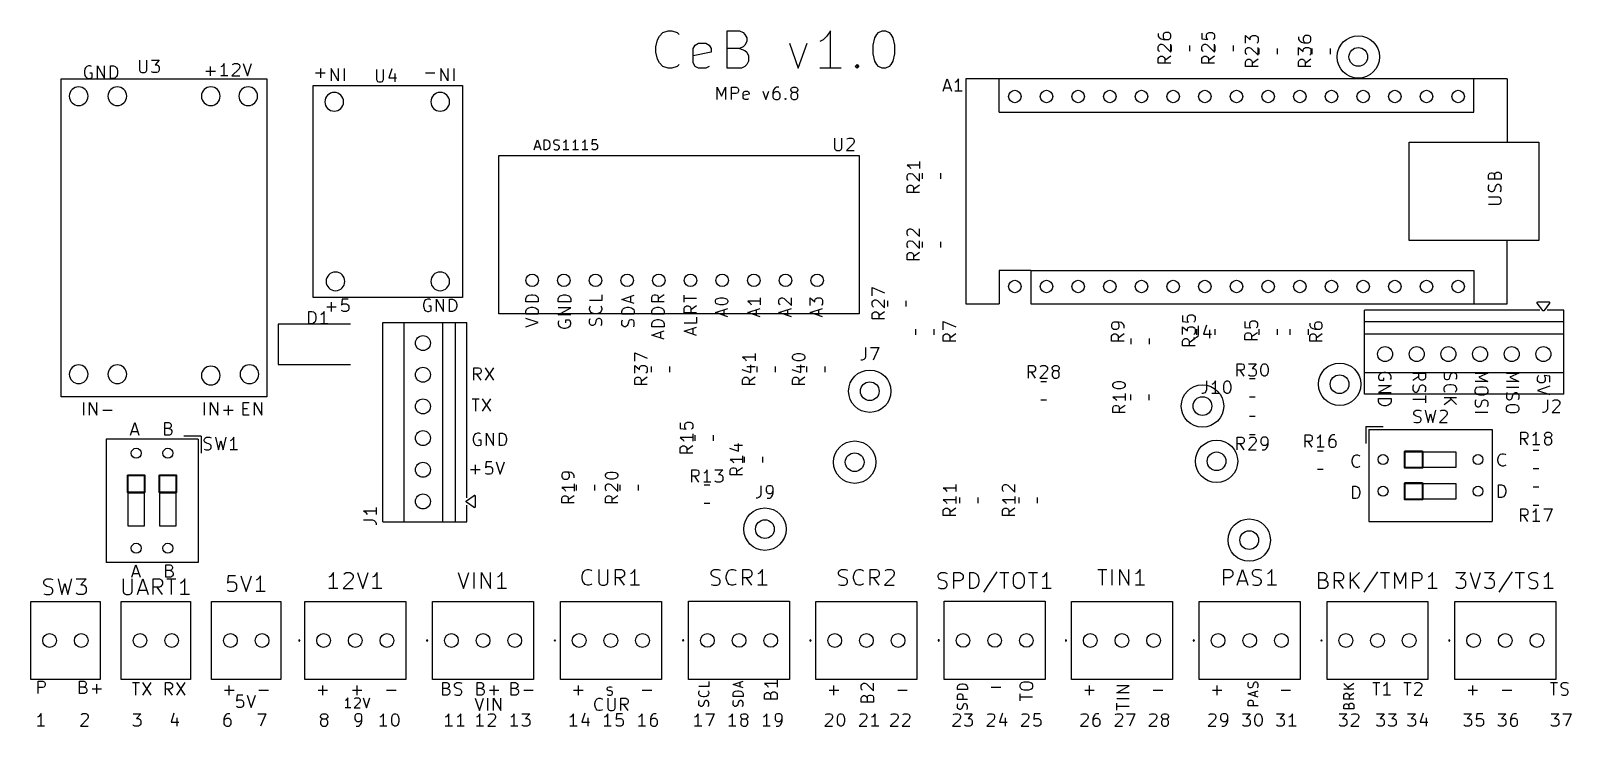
# Model space of a CAD drawing. Extents: x 112 to 236, y -130 to -74.
import ezdxf

# ---------------------------------------------------------------- set-up
doc = ezdxf.new("R2010")
doc.units = 0
doc.layers.add('LYELLOW', color=51, linetype='CONTINUOUS')

msp = doc.modelspace()

# ---------------------------------------------------------------- linework, layer by layer
at = {"layer": 'LYELLOW', "linetype": 'CONTINUOUS'}
for p, q in [((162.400375, -75.642571), (162.543232, -75.071142)), ((162.543232, -75.071142), (162.686089, -74.785428)), ((162.686089, -74.785428), (162.971804, -74.499714)), ((162.971804, -74.499714), (163.400375, -74.356857)), ((163.400375, -74.356857), (163.686089, -74.356857)), ((163.686089, -74.356857), (164.114661, -74.499714)), ((164.114661, -74.499714), (164.257518, -74.642571)), ((165.543232, -75.499714), (165.828947, -75.356857)), ((165.828947, -75.356857), (166.400375, -75.356857)), ((166.400375, -75.356857), (166.686089, -75.499714)), ((168.114661, -77.356857), (168.114661, -74.356857)), ((168.114661, -74.356857), (169.114661, -74.356857)), ((169.114661, -74.356857), (169.400376, -74.499714)), ((169.400376, -74.499714), (169.543233, -74.642571)), ((169.543233, -74.642571), (169.68609, -74.928285)), ((169.68609, -75.214), (169.543233, -75.499714)), ((169.68609, -74.928285), (169.68609, -75.214)), ((173.114661, -75.356857), (173.828947, -77.356857)), ((173.828947, -77.356857), (174.543232, -75.356857)), ((175.828946, -75.071142), (175.543232, -75.214)), ((176.114661, -74.785428), (175.828946, -75.071142)), ((176.400375, -74.356857), (176.114661, -74.785428)), ((176.400375, -77.356857), (176.400375, -74.356857)), ((179.828946, -75.499714), (179.971803, -74.928285)), ((179.971803, -74.928285), (180.11466, -74.642571)), ((180.11466, -74.642571), (180.257518, -74.499714)), ((180.257518, -74.499714), (180.543232, -74.356857)), ((180.543232, -74.356857), (180.828946, -74.356857)), ((180.828946, -74.356857), (181.11466, -74.499714)), ((181.11466, -74.499714), (181.257518, -74.642571)), ((181.257518, -74.642571), (181.400375, -74.928285)), ((181.400375, -74.928285), (181.543232, -75.499714)), ((202.704819, -74.583333), (202.704819, -74.773809)), ((202.704819, -74.773809), (202.752438, -74.869047)), ((202.752438, -74.869047), (202.800057, -74.916666)), ((202.800057, -74.916666), (202.942914, -75.011904)), ((202.942914, -75.011904), (203.13339, -75.059523)), ((203.13339, -74.583333), (203.085771, -74.678571)), ((203.085771, -74.678571), (203.085771, -74.869047)), ((203.085771, -74.869047), (203.13339, -74.964285)), ((203.181009, -74.535714), (203.13339, -74.583333)), ((203.13339, -74.964285), (203.181009, -75.011904)), ((203.13339, -75.059523), (203.514342, -75.059523)), ((203.276247, -74.488095), (203.181009, -74.535714)), ((203.181009, -75.011904), (203.276247, -75.059523)), ((203.514342, -74.488095), (203.276247, -74.488095)), ((203.60958, -74.535714), (203.514342, -74.488095)), ((203.514342, -75.059523), (203.60958, -75.011904)), ((203.6572, -74.583333), (203.60958, -74.535714)), ((203.60958, -75.011904), (203.6572, -74.964285)), ((203.704819, -74.678571), (203.6572, -74.583333)), ((203.6572, -74.964285), (203.704819, -74.869047)), ((203.704819, -74.869047), (203.704819, -74.678571)), ((206.204819, -74.535716), (206.204819, -75.011906)), ((206.204819, -75.011906), (206.681009, -75.059525)), ((206.585771, -74.678573), (206.63339, -74.583335)), ((206.585771, -74.916668), (206.585771, -74.678573)), ((206.63339, -75.011906), (206.585771, -74.916668)), ((206.63339, -74.583335), (206.681009, -74.535716)), ((206.681009, -75.059525), (206.63339, -75.011906)), ((206.681009, -74.535716), (206.776247, -74.488097)), ((206.776247, -74.488097), (207.014342, -74.488097)), ((207.014342, -74.488097), (207.10958, -74.535716)), ((207.10958, -74.535716), (207.1572, -74.583335)), ((207.1572, -75.011906), (207.10958, -75.059525)), ((207.1572, -74.583335), (207.204819, -74.678573)), ((207.204819, -74.916668), (207.1572, -75.011906)), ((207.204819, -74.678573), (207.204819, -74.916668)), ((209.704819, -75.357142), (209.704819, -74.738095)), ((209.704819, -74.738095), (210.085771, -75.071428)), ((210.085771, -74.928571), (210.13339, -74.833333)), ((210.085771, -75.071428), (210.085771, -74.928571)), ((210.13339, -74.833333), (210.181009, -74.785714)), ((210.181009, -74.785714), (210.276247, -74.738095)), ((210.276247, -74.738095), (210.514342, -74.738095)), ((210.514342, -74.738095), (210.60958, -74.785714)), ((210.60958, -74.785714), (210.6572, -74.833333)), ((210.6572, -75.309523), (210.60958, -75.357142)), ((210.6572, -74.833333), (210.704819, -74.928571)), ((210.704819, -75.214285), (210.6572, -75.309523)), ((210.704819, -74.928571), (210.704819, -75.214285)), ((213.954819, -74.833333), (213.954819, -75.023809)), ((213.954819, -75.023809), (214.002438, -75.119047)), ((214.002438, -75.119047), (214.050057, -75.166666)), ((214.050057, -75.166666), (214.192914, -75.261904)), ((214.192914, -75.261904), (214.38339, -75.309523)), ((214.38339, -74.833333), (214.335771, -74.928571)), ((214.335771, -74.928571), (214.335771, -75.119047)), ((214.335771, -75.119047), (214.38339, -75.214285)), ((214.431009, -74.785714), (214.38339, -74.833333)), ((214.38339, -75.214285), (214.431009, -75.261904)), ((214.38339, -75.309523), (214.764342, -75.309523)), ((214.526247, -74.738095), (214.431009, -74.785714)), ((214.431009, -75.261904), (214.526247, -75.309523)), ((214.764342, -74.738095), (214.526247, -74.738095)), ((214.85958, -74.785714), (214.764342, -74.738095)), ((214.764342, -75.309523), (214.85958, -75.261904)), ((214.9072, -74.833333), (214.85958, -74.785714)), ((214.85958, -75.261904), (214.9072, -75.214285)), ((214.954819, -74.928571), (214.9072, -74.833333)), ((214.9072, -75.214285), (214.954819, -75.119047)), ((214.954819, -75.119047), (214.954819, -74.928571)), ((162.400375, -76.071142), (162.400375, -75.642571)), ((162.543232, -76.642571), (162.400375, -76.071142)), ((165.400375, -75.785428), (165.543232, -75.499714)), ((165.400375, -76.928285), (165.400375, -75.785428)), ((166.828947, -76.071142), (165.400375, -76.356857)), ((166.686089, -75.499714), (166.828947, -75.785428)), ((166.828947, -75.785428), (166.828947, -76.071142)), ((169.114661, -75.785428), (168.114661, -75.785428)), ((169.400376, -75.642571), (169.114661, -75.785428)), ((169.114661, -75.785428), (169.543233, -75.928285)), ((169.543233, -75.499714), (169.400376, -75.642571)), ((169.543233, -75.928285), (169.68609, -76.071142)), ((169.68609, -76.071142), (169.828947, -76.356857)), ((169.828947, -76.356857), (169.828947, -76.785428)), ((179.828946, -76.214), (179.828946, -75.499714)), ((179.971803, -76.785428), (179.828946, -76.214)), ((181.543232, -76.214), (181.400375, -76.785428)), ((181.543232, -75.499714), (181.543232, -76.214)), ((202.704819, -75.630952), (202.752438, -75.535714)), ((202.704819, -75.869047), (202.704819, -75.630952)), ((202.752438, -75.964285), (202.704819, -75.869047)), ((202.704819, -76.583333), (202.752438, -76.488095)), ((202.704819, -76.964285), (202.704819, -76.583333)), ((202.752438, -75.535714), (202.800057, -75.488095)), ((202.800057, -76.011904), (202.752438, -75.964285)), ((202.752438, -76.488095), (202.800057, -76.440476)), ((202.800057, -75.488095), (202.895295, -75.440476)), ((202.800057, -76.440476), (202.895295, -76.392857)), ((202.895295, -75.440476), (202.990533, -75.440476)), ((202.895295, -76.392857), (203.038152, -76.392857)), ((202.990533, -75.440476), (203.13339, -75.488095)), ((203.038152, -76.392857), (203.13339, -76.440476)), ((203.13339, -75.488095), (203.704819, -76.059523)), ((203.13339, -76.440476), (203.181009, -76.488095)), ((203.181009, -76.488095), (203.228628, -76.583333)), ((203.704819, -76.392857), (203.228628, -76.72619)), ((203.228628, -76.583333), (203.228628, -76.964285)), ((203.704819, -76.059523), (203.704819, -75.440476)), ((203.765001, -75.977064), (203.765, -75.522935)), ((205.235, -75.977065), (205.234999, -75.522936)), ((206.204819, -75.630954), (206.252438, -75.535716)), ((206.204819, -75.869049), (206.204819, -75.630954)), ((206.252438, -75.964287), (206.204819, -75.869049)), ((206.204819, -76.583335), (206.252438, -76.488097)), ((206.204819, -76.964287), (206.204819, -76.583335)), ((206.252438, -75.535716), (206.300057, -75.488097)), ((206.300057, -76.011906), (206.252438, -75.964287)), ((206.252438, -76.488097), (206.300057, -76.440478)), ((206.300057, -75.488097), (206.395295, -75.440478)), ((206.300057, -76.440478), (206.395295, -76.392859)), ((206.395295, -75.440478), (206.490533, -75.440478)), ((206.395295, -76.392859), (206.538152, -76.392859)), ((206.490533, -75.440478), (206.63339, -75.488097)), ((206.538152, -76.392859), (206.63339, -76.440478)), ((206.63339, -75.488097), (207.204819, -76.059525)), ((206.63339, -76.440478), (206.681009, -76.488097)), ((206.681009, -76.488097), (206.728628, -76.583335)), ((207.204819, -76.392859), (206.728628, -76.726192)), ((206.728628, -76.583335), (206.728628, -76.964287)), ((207.204819, -76.059525), (207.204819, -75.440478)), ((207.265001, -75.977064), (207.265, -75.522935)), ((208.735, -75.977065), (208.734999, -75.522936)), ((209.704819, -75.880952), (209.752438, -75.785714)), ((209.704819, -76.119047), (209.704819, -75.880952)), ((209.752438, -76.214285), (209.704819, -76.119047)), ((209.752438, -75.785714), (209.800057, -75.738095)), ((209.800057, -76.261904), (209.752438, -76.214285)), ((209.800057, -75.738095), (209.895295, -75.690476)), ((209.895295, -75.690476), (209.990533, -75.690476)), ((209.990533, -75.690476), (210.13339, -75.738095)), ((210.13339, -75.738095), (210.704819, -76.309523)), ((210.704819, -76.309523), (210.704819, -75.690476)), ((210.765001, -75.772936), (210.765, -76.227065)), ((212.235, -75.772935), (212.234999, -76.227064)), ((213.954819, -76.309523), (213.954819, -75.690476)), ((213.954819, -75.690476), (214.335771, -76.023809)), ((214.335771, -75.880952), (214.38339, -75.785714)), ((214.335771, -76.023809), (214.335771, -75.880952)), ((214.38339, -75.785714), (214.431009, -75.738095)), ((214.431009, -75.738095), (214.526247, -75.690476)), ((214.526247, -75.690476), (214.764342, -75.690476)), ((214.764342, -75.690476), (214.85958, -75.738095)), ((214.85958, -75.738095), (214.9072, -75.785714)), ((214.9072, -76.261904), (214.85958, -76.309523)), ((214.9072, -75.785714), (214.954819, -75.880952)), ((214.954819, -76.166666), (214.9072, -76.261904)), ((214.954819, -75.880952), (214.954819, -76.166666)), ((215.015001, -75.772936), (215.015, -76.227065)), ((216.485, -75.772935), (216.484999, -76.227064)), ((116.603884, -77.410514), (116.556265, -77.60099)), ((116.556265, -77.60099), (116.556265, -77.743847)), ((116.556265, -77.743847), (116.603884, -77.934323)), ((116.651503, -77.315276), (116.603884, -77.410514)), ((116.746741, -77.220038), (116.651503, -77.315276)), ((116.889598, -77.172419), (116.746741, -77.220038)), ((117.032455, -77.172419), (116.889598, -77.172419)), ((117.175312, -77.743847), (116.984836, -77.743847)), ((117.127693, -77.220038), (117.032455, -77.172419)), ((117.175312, -78.07718), (117.175312, -77.743847)), ((117.603884, -78.172419), (117.603884, -77.172419)), ((117.603884, -77.172419), (118.175312, -78.172419)), ((118.175312, -78.172419), (118.175312, -77.172419)), ((118.651503, -78.172419), (118.651503, -77.172419)), ((118.651503, -77.172419), (118.889598, -77.172419)), ((118.889598, -77.172419), (119.032455, -77.220038)), ((119.032455, -77.220038), (119.127693, -77.315276)), ((119.127693, -77.315276), (119.175312, -77.410514)), ((119.175312, -77.410514), (119.222931, -77.60099)), ((119.222931, -77.743847), (119.175312, -77.934323)), ((119.222931, -77.60099), (119.222931, -77.743847)), ((120.988095, -76.707419), (120.988095, -77.516942)), ((120.988095, -77.516942), (121.035714, -77.61218)), ((121.035714, -77.61218), (121.083333, -77.6598)), ((121.083333, -77.6598), (121.178571, -77.707419)), ((121.178571, -77.707419), (121.369047, -77.707419)), ((121.369047, -77.707419), (121.464285, -77.6598)), ((121.464285, -77.6598), (121.511904, -77.61218)), ((121.511904, -77.61218), (121.559523, -77.516942)), ((121.559523, -77.516942), (121.559523, -76.707419)), ((121.940476, -76.707419), (122.559523, -76.707419)), ((121.988095, -77.6598), (121.940476, -77.61218)), ((122.083333, -77.707419), (121.988095, -77.6598)), ((122.369047, -77.707419), (122.083333, -77.707419)), ((122.559523, -76.707419), (122.22619, -77.088371)), ((122.22619, -77.088371), (122.369047, -77.088371)), ((122.369047, -77.088371), (122.464285, -77.13599)), ((122.464285, -77.6598), (122.369047, -77.707419)), ((122.464285, -77.13599), (122.511904, -77.183609)), ((122.511904, -77.61218), (122.464285, -77.6598)), ((122.511904, -77.183609), (122.559523, -77.278847)), ((122.559523, -77.516942), (122.511904, -77.61218)), ((122.559523, -77.278847), (122.559523, -77.516942)), ((126.303884, -77.591466), (127.065789, -77.591466)), ((126.684836, -77.972419), (126.684836, -77.210514)), ((127.589598, -77.210514), (127.49436, -77.258133)), ((127.684836, -77.115276), (127.589598, -77.210514)), ((127.780074, -76.972419), (127.684836, -77.115276)), ((127.780074, -77.972419), (127.780074, -76.972419)), ((128.97055, -77.40099), (128.399122, -77.972419)), ((128.446741, -77.067657), (128.49436, -77.020038)), ((128.49436, -77.020038), (128.589598, -76.972419)), ((128.589598, -76.972419), (128.827693, -76.972419)), ((128.827693, -76.972419), (128.922931, -77.020038)), ((128.922931, -77.020038), (128.97055, -77.067657)), ((128.97055, -77.067657), (129.018169, -77.162895)), ((129.018169, -77.258133), (128.97055, -77.40099)), ((129.018169, -77.162895), (129.018169, -77.258133)), ((129.303884, -76.972419), (129.637217, -77.972419)), ((129.637217, -77.972419), (129.97055, -76.972419)), ((135.872305, -77.758532), (135.110401, -77.758532)), ((135.491353, -77.377579), (135.491353, -78.139484)), ((136.919924, -78.377579), (136.348496, -77.377579)), ((136.348496, -77.377579), (136.348496, -78.377579)), ((136.919924, -77.377579), (136.919924, -78.377579)), ((137.396114, -77.377579), (137.396114, -78.377579)), ((139.988095, -77.457419), (139.988095, -78.266942)), ((140.559523, -78.266942), (140.559523, -77.457419)), ((141.22619, -77.4098), (140.988095, -78.124085)), ((141.464285, -77.790752), (141.464285, -78.457419)), ((144.672306, -77.758533), (143.910402, -77.758533)), ((145.719925, -78.37758), (145.148497, -77.37758)), ((145.148497, -77.37758), (145.148497, -78.37758)), ((145.719925, -77.37758), (145.719925, -78.37758)), ((146.196115, -77.37758), (146.196115, -78.37758)), ((162.686089, -76.928285), (162.543232, -76.642571)), ((162.971804, -77.214), (162.686089, -76.928285)), ((163.400375, -77.356857), (162.971804, -77.214)), ((163.686089, -77.356857), (163.400375, -77.356857)), ((164.114661, -77.214), (163.686089, -77.356857)), ((164.257518, -77.071142), (164.114661, -77.214)), ((165.543232, -77.214), (165.400375, -76.928285)), ((165.828947, -77.356857), (165.543232, -77.214)), ((166.400375, -77.356857), (165.828947, -77.356857)), ((166.686089, -77.214), (166.400375, -77.356857)), ((169.257518, -77.356857), (168.114661, -77.356857)), ((169.543233, -77.214), (169.257518, -77.356857)), ((169.68609, -77.071142), (169.543233, -77.214)), ((169.828947, -76.785428), (169.68609, -77.071142)), ((177.257518, -77.356857), (175.543232, -77.356857)), ((178.400375, -77.214), (178.543232, -77.071142)), ((178.543232, -77.356857), (178.400375, -77.214)), ((178.543232, -77.071142), (178.686089, -77.214)), ((178.543232, -77.071142), (178.543232, -77.356857)), ((178.686089, -77.214), (178.543232, -77.356857)), ((180.11466, -77.071142), (179.971803, -76.785428)), ((180.257518, -77.214), (180.11466, -77.071142)), ((180.543232, -77.356857), (180.257518, -77.214)), ((180.828946, -77.356857), (180.543232, -77.356857)), ((181.11466, -77.214), (180.828946, -77.356857)), ((181.257518, -77.071142), (181.11466, -77.214)), ((181.400375, -76.785428), (181.257518, -77.071142)), ((203.704819, -76.964285), (202.704819, -76.964285)), ((207.204819, -76.964287), (206.204819, -76.964287)), ((209.704819, -76.833333), (209.752438, -76.738095)), ((209.704819, -77.214285), (209.704819, -76.833333)), ((210.704819, -77.214285), (209.704819, -77.214285)), ((209.752438, -76.738095), (209.800057, -76.690476)), ((209.800057, -76.690476), (209.895295, -76.642857)), ((209.895295, -76.642857), (210.038152, -76.642857)), ((210.038152, -76.642857), (210.13339, -76.690476)), ((210.13339, -76.690476), (210.181009, -76.738095)), ((210.181009, -76.738095), (210.228628, -76.833333)), ((210.704819, -76.642857), (210.228628, -76.97619)), ((210.228628, -76.833333), (210.228628, -77.214285)), ((213.954819, -76.833333), (214.002438, -76.738095)), ((213.954819, -77.214285), (213.954819, -76.833333)), ((214.954819, -77.214285), (213.954819, -77.214285)), ((214.002438, -76.738095), (214.050057, -76.690476)), ((214.050057, -76.690476), (214.145295, -76.642857)), ((214.145295, -76.642857), (214.288152, -76.642857)), ((214.288152, -76.642857), (214.38339, -76.690476)), ((214.38339, -76.690476), (214.431009, -76.738095)), ((214.431009, -76.738095), (214.478628, -76.833333)), ((214.954819, -76.642857), (214.478628, -76.97619)), ((214.478628, -76.833333), (214.478628, -77.214285)), ((114.7, -78.2), (131.2, -78.2)), ((114.7, -103.7), (114.7, -78.2)), ((114.7, -78.2), (131.2, -78.2)), ((114.7, -103.7), (114.7, -78.2)), ((116.603884, -77.934323), (116.651503, -78.029561)), ((116.651503, -78.029561), (116.746741, -78.1248)), ((116.746741, -78.1248), (116.889598, -78.172419)), ((116.889598, -78.172419), (116.984836, -78.172419)), ((116.984836, -78.172419), (117.127693, -78.1248)), ((117.127693, -78.1248), (117.175312, -78.07718)), ((118.889598, -78.172419), (118.651503, -78.172419)), ((119.032455, -78.1248), (118.889598, -78.172419)), ((119.127693, -78.029561), (119.032455, -78.1248)), ((119.175312, -77.934323), (119.127693, -78.029561)), ((128.065788, -77.972419), (127.49436, -77.972419)), ((128.399122, -77.972419), (129.018169, -77.972419)), ((131.2, -78.2), (131.2, -103.7)), ((131.2, -78.2), (131.2, -103.7)), ((134.899998, -95.749999), (134.900002, -78.750002)), ((134.900002, -78.750002), (146.9, -78.75)), ((139.988095, -78.266942), (140.035714, -78.36218)), ((140.035714, -78.36218), (140.083333, -78.4098)), ((140.083333, -78.4098), (140.178571, -78.457419)), ((140.178571, -78.457419), (140.369047, -78.457419)), ((140.369047, -78.457419), (140.464285, -78.4098)), ((140.464285, -78.4098), (140.511904, -78.36218)), ((140.511904, -78.36218), (140.559523, -78.266942)), ((140.988095, -78.124085), (141.607142, -78.124085)), ((146.9, -78.75), (146.9, -95.75)), ((167.320331, -79.871119), (167.320331, -78.871119)), ((167.320331, -78.871119), (167.653664, -79.585404)), ((167.653664, -79.585404), (167.986997, -78.871119)), ((167.986997, -78.871119), (167.986997, -79.871119)), ((168.463188, -79.871119), (168.463188, -78.871119)), ((168.463188, -78.871119), (168.84414, -78.871119)), ((168.84414, -78.871119), (168.939378, -78.918738)), ((168.939378, -78.918738), (168.986997, -78.966357)), ((168.986997, -78.966357), (169.034616, -79.061595)), ((169.034616, -79.061595), (169.034616, -79.204452)), ((171.939379, -78.966357), (171.844141, -79.109214)), ((171.986998, -78.918738), (171.939379, -78.966357)), ((172.082236, -78.871119), (171.986998, -78.918738)), ((172.272712, -78.871119), (172.082236, -78.871119)), ((173.225093, -79.061595), (173.272712, -78.966357)), ((173.225093, -79.109214), (173.225093, -79.061595)), ((173.272712, -78.966357), (173.320331, -78.918738)), ((173.320331, -78.918738), (173.415569, -78.871119)), ((173.415569, -78.871119), (173.606045, -78.871119)), ((173.606045, -78.871119), (173.701283, -78.918738)), ((173.701283, -78.918738), (173.748902, -78.966357)), ((173.748902, -78.966357), (173.796521, -79.061595)), ((173.796521, -79.061595), (173.796521, -79.109214)), ((185.440476, -79.204819), (185.773809, -78.204819)), ((185.535714, -78.919104), (186.011904, -78.919104)), ((185.773809, -78.204819), (186.107142, -79.204819)), ((186.488095, -78.442914), (186.392857, -78.490533)), ((186.583333, -78.347676), (186.488095, -78.442914)), ((186.678571, -78.204819), (186.583333, -78.347676)), ((186.678571, -79.204819), (186.678571, -78.204819)), ((230.700003, -78.22), (187.260002, -78.220001)), ((187.260002, -78.220001), (187.260011, -96.260004)), ((189.930002, -80.890001), (189.930001, -78.220001)), ((228.030002, -80.890001), (228.030004, -78.219999)), ((230.700003, -78.22), (230.700007, -83.300001)), ((168.84414, -79.394928), (168.463188, -79.394928)), ((168.939378, -79.347309), (168.84414, -79.394928)), ((168.986997, -79.29969), (168.939378, -79.347309)), ((169.034616, -79.204452), (168.986997, -79.29969)), ((169.415569, -79.347309), (169.463188, -79.252071)), ((169.415569, -79.728261), (169.415569, -79.347309)), ((169.891759, -79.442547), (169.415569, -79.537785)), ((169.463188, -79.8235), (169.415569, -79.728261)), ((169.463188, -79.252071), (169.558426, -79.204452)), ((169.558426, -79.871119), (169.463188, -79.8235)), ((169.558426, -79.204452), (169.748902, -79.204452)), ((169.748902, -79.871119), (169.558426, -79.871119)), ((169.748902, -79.204452), (169.84414, -79.252071)), ((169.84414, -79.8235), (169.748902, -79.871119)), ((169.84414, -79.252071), (169.891759, -79.347309)), ((169.891759, -79.347309), (169.891759, -79.442547)), ((170.986998, -79.204452), (171.225093, -79.871119)), ((171.225093, -79.871119), (171.463188, -79.204452)), ((171.844141, -79.109214), (171.796522, -79.29969)), ((171.796522, -79.29969), (171.796522, -79.680642)), ((171.844141, -79.347309), (171.796522, -79.442547)), ((171.796522, -79.680642), (171.844141, -79.77588)), ((171.89176, -79.29969), (171.844141, -79.347309)), ((171.844141, -79.77588), (171.89176, -79.8235)), ((171.986998, -79.252071), (171.89176, -79.29969)), ((171.89176, -79.8235), (171.986998, -79.871119)), ((172.177474, -79.252071), (171.986998, -79.252071)), ((171.986998, -79.871119), (172.177474, -79.871119)), ((172.272712, -79.29969), (172.177474, -79.252071)), ((172.177474, -79.871119), (172.272712, -79.8235)), ((172.320331, -79.347309), (172.272712, -79.29969)), ((172.272712, -79.8235), (172.320331, -79.77588)), ((172.36795, -79.442547), (172.320331, -79.347309)), ((172.320331, -79.77588), (172.36795, -79.680642)), ((172.36795, -79.680642), (172.36795, -79.442547)), ((172.748903, -79.8235), (172.796522, -79.77588)), ((172.796522, -79.871119), (172.748903, -79.8235)), ((172.796522, -79.77588), (172.844141, -79.8235)), ((172.796522, -79.77588), (172.796522, -79.871119)), ((172.844141, -79.8235), (172.796522, -79.871119)), ((173.272712, -79.204452), (173.225093, -79.109214)), ((173.272712, -79.394928), (173.225093, -79.490166)), ((173.225093, -79.490166), (173.225093, -79.680642)), ((173.225093, -79.680642), (173.272712, -79.77588)), ((173.320331, -79.252071), (173.272712, -79.204452)), ((173.320331, -79.347309), (173.272712, -79.394928)), ((173.272712, -79.77588), (173.320331, -79.8235)), ((173.415569, -79.29969), (173.320331, -79.252071)), ((173.415569, -79.29969), (173.320331, -79.347309)), ((173.320331, -79.8235), (173.415569, -79.871119)), ((173.606045, -79.29969), (173.415569, -79.29969)), ((173.415569, -79.871119), (173.606045, -79.871119)), ((173.701283, -79.252071), (173.606045, -79.29969)), ((173.701283, -79.347309), (173.606045, -79.29969)), ((173.606045, -79.871119), (173.701283, -79.8235)), ((173.748902, -79.204452), (173.701283, -79.252071)), ((173.748902, -79.394928), (173.701283, -79.347309)), ((173.701283, -79.8235), (173.748902, -79.77588)), ((173.796521, -79.109214), (173.748902, -79.204452)), ((173.796521, -79.490166), (173.748902, -79.394928)), ((173.748902, -79.77588), (173.796521, -79.680642)), ((173.796521, -79.680642), (173.796521, -79.490166)), ((186.964285, -79.204819), (186.392857, -79.204819)), ((189.930002, -80.890001), (228.030002, -80.890001)), ((152.641979, -83.896895), (152.908646, -83.096895)), ((152.718169, -83.668323), (153.099122, -83.668323)), ((152.908646, -83.096895), (153.175312, -83.896895)), ((153.441979, -83.896895), (153.441979, -83.096895)), ((153.441979, -83.096895), (153.632455, -83.096895)), ((153.632455, -83.896895), (153.441979, -83.896895)), ((153.632455, -83.096895), (153.746741, -83.13499)), ((153.746741, -83.8588), (153.632455, -83.896895)), ((153.746741, -83.13499), (153.822931, -83.21118)), ((153.822931, -83.782609), (153.746741, -83.8588)), ((153.822931, -83.21118), (153.861026, -83.287371)), ((153.861026, -83.706419), (153.822931, -83.782609)), ((153.861026, -83.287371), (153.899122, -83.439752)), ((153.899122, -83.554038), (153.861026, -83.706419)), ((153.899122, -83.439752), (153.899122, -83.554038)), ((154.203883, -83.249276), (154.241979, -83.173085)), ((154.203883, -83.325466), (154.203883, -83.249276)), ((154.241979, -83.401657), (154.203883, -83.325466)), ((154.203883, -83.8588), (154.318169, -83.896895)), ((154.241979, -83.173085), (154.280074, -83.13499)), ((154.280074, -83.439752), (154.241979, -83.401657)), ((154.280074, -83.13499), (154.356264, -83.096895)), ((154.356264, -83.477847), (154.280074, -83.439752)), ((154.318169, -83.896895), (154.508645, -83.896895)), ((154.356264, -83.096895), (154.546741, -83.096895)), ((154.508645, -83.515942), (154.356264, -83.477847)), ((154.584836, -83.554038), (154.508645, -83.515942)), ((154.508645, -83.896895), (154.584836, -83.8588)), ((154.546741, -83.096895), (154.661026, -83.13499)), ((154.622931, -83.592133), (154.584836, -83.554038)), ((154.584836, -83.8588), (154.622931, -83.820704)), ((154.661026, -83.668323), (154.622931, -83.592133)), ((154.622931, -83.820704), (154.661026, -83.744514)), ((154.661026, -83.744514), (154.661026, -83.668323)), ((155.041979, -83.287371), (154.965788, -83.325466)), ((155.422931, -83.896895), (154.965788, -83.896895)), ((155.118169, -83.21118), (155.041979, -83.287371)), ((155.19436, -83.096895), (155.118169, -83.21118)), ((155.19436, -83.896895), (155.19436, -83.096895)), ((155.803884, -83.287371), (155.727693, -83.325466)), ((156.184836, -83.896895), (155.727693, -83.896895)), ((155.880074, -83.21118), (155.803884, -83.287371)), ((155.956265, -83.096895), (155.880074, -83.21118)), ((155.956265, -83.896895), (155.956265, -83.096895)), ((156.565789, -83.287371), (156.489598, -83.325466)), ((156.946741, -83.896895), (156.489598, -83.896895)), ((156.641979, -83.21118), (156.565789, -83.287371)), ((156.71817, -83.096895), (156.641979, -83.21118)), ((156.71817, -83.896895), (156.71817, -83.096895)), ((157.289599, -83.096895), (157.251503, -83.477847)), ((157.251503, -83.477847), (157.289599, -83.439752)), ((157.289599, -83.8588), (157.251503, -83.820704)), ((157.670551, -83.096895), (157.289599, -83.096895)), ((157.289599, -83.439752), (157.365789, -83.401657)), ((157.365789, -83.896895), (157.289599, -83.8588)), ((157.365789, -83.401657), (157.556265, -83.401657)), ((157.556265, -83.896895), (157.365789, -83.896895)), ((157.556265, -83.401657), (157.632456, -83.439752)), ((157.632456, -83.8588), (157.556265, -83.896895)), ((157.632456, -83.439752), (157.670551, -83.477847)), ((157.670551, -83.820704), (157.632456, -83.8588)), ((157.670551, -83.477847), (157.708646, -83.554038)), ((157.708646, -83.744514), (157.670551, -83.820704)), ((157.708646, -83.554038), (157.708646, -83.744514)), ((176.738095, -82.957419), (176.738095, -83.766942)), ((176.738095, -83.766942), (176.785714, -83.86218)), ((176.785714, -83.86218), (176.833333, -83.9098)), ((176.833333, -83.9098), (176.928571, -83.957419)), ((176.928571, -83.957419), (177.119047, -83.957419)), ((177.119047, -83.957419), (177.214285, -83.9098)), ((177.214285, -83.9098), (177.261904, -83.86218)), ((177.261904, -83.86218), (177.309523, -83.766942)), ((177.309523, -83.766942), (177.309523, -82.957419)), ((178.261904, -83.38599), (177.690476, -83.957419)), ((177.690476, -83.957419), (178.309523, -83.957419)), ((177.738095, -83.052657), (177.785714, -83.005038)), ((177.785714, -83.005038), (177.880952, -82.957419)), ((177.880952, -82.957419), (178.119047, -82.957419)), ((178.119047, -82.957419), (178.214285, -83.005038)), ((178.214285, -83.005038), (178.261904, -83.052657)), ((178.261904, -83.052657), (178.309523, -83.147895)), ((178.309523, -83.243133), (178.261904, -83.38599)), ((178.309523, -83.147895), (178.309523, -83.243133)), ((222.820002, -83.300001), (233.24, -83.300002)), ((222.820004, -91.180003), (222.820002, -83.300001)), ((233.24, -83.300002), (233.240002, -91.180001)), ((149.8, -84.35), (178.7, -84.35)), ((149.8, -97.05), (149.8, -84.35)), ((149.8, -84.35), (178.7, -84.35)), ((149.8, -97.05), (149.8, -84.35)), ((149.8, -97.05), (149.8, -84.35)), ((149.8, -84.35), (178.7, -84.35)), ((178.7, -84.35), (178.7, -97.05)), ((178.7, -84.35), (178.7, -97.05)), ((178.7, -84.35), (178.7, -97.05)), ((183.554819, -85.123809), (182.554819, -85.123809)), ((182.554819, -85.123809), (182.697676, -85.219047)), ((182.697676, -85.219047), (182.792914, -85.314285)), ((183.554819, -84.838095), (183.554819, -85.409523)), ((182.554819, -85.980952), (182.602438, -85.885714)), ((182.554819, -86.219047), (182.554819, -85.980952)), ((182.602438, -86.314285), (182.554819, -86.219047)), ((182.602438, -85.885714), (182.650057, -85.838095)), ((182.650057, -86.361904), (182.602438, -86.314285)), ((182.650057, -85.838095), (182.745295, -85.790476)), ((182.745295, -85.790476), (182.840533, -85.790476)), ((182.792914, -85.314285), (182.840533, -85.409523)), ((182.840533, -85.790476), (182.98339, -85.838095)), ((182.98339, -85.838095), (183.554819, -86.409523)), ((183.554819, -86.409523), (183.554819, -85.790476)), ((183.765001, -85.772936), (183.765, -86.227065)), ((185.235, -85.772935), (185.234999, -86.227064)), ((229.204819, -85.928571), (229.252438, -85.833333)), ((229.204819, -86.261904), (229.204819, -85.928571)), ((230.204819, -86.261904), (229.204819, -86.261904)), ((229.252438, -85.833333), (229.300057, -85.785714)), ((229.300057, -85.785714), (229.395295, -85.738095)), ((229.395295, -85.738095), (229.490533, -85.738095)), ((229.490533, -85.738095), (229.585771, -85.785714)), ((229.585771, -85.785714), (229.63339, -85.833333)), ((229.63339, -85.833333), (229.681009, -85.928571)), ((229.681009, -85.928571), (229.728628, -85.785714)), ((229.681009, -85.928571), (229.681009, -86.261904)), ((229.728628, -85.785714), (229.776247, -85.738095)), ((229.776247, -85.738095), (229.871485, -85.690476)), ((229.871485, -85.690476), (230.014342, -85.690476)), ((230.014342, -85.690476), (230.10958, -85.738095)), ((230.10958, -85.738095), (230.1572, -85.785714)), ((230.1572, -85.785714), (230.204819, -85.880952)), ((230.204819, -85.880952), (230.204819, -86.261904)), ((182.554819, -86.933333), (182.602438, -86.838095)), ((182.554819, -87.314285), (182.554819, -86.933333)), ((183.554819, -87.314285), (182.554819, -87.314285)), ((182.602438, -86.838095), (182.650057, -86.790476)), ((182.650057, -86.790476), (182.745295, -86.742857)), ((182.745295, -86.742857), (182.888152, -86.742857)), ((182.888152, -86.742857), (182.98339, -86.790476)), ((182.98339, -86.790476), (183.031009, -86.838095)), ((183.031009, -86.838095), (183.078628, -86.933333)), ((183.554819, -86.742857), (183.078628, -87.07619)), ((183.078628, -86.933333), (183.078628, -87.314285)), ((229.204819, -86.833333), (229.252438, -86.690476)), ((229.204819, -87.071428), (229.204819, -86.833333)), ((229.252438, -87.166666), (229.204819, -87.071428)), ((230.014342, -87.690476), (229.204819, -87.690476)), ((229.300057, -87.214285), (229.252438, -87.166666)), ((229.395295, -87.261904), (229.300057, -87.214285)), ((229.490533, -87.261904), (229.395295, -87.261904)), ((229.585771, -87.214285), (229.490533, -87.261904)), ((229.63339, -87.166666), (229.585771, -87.214285)), ((229.681009, -87.071428), (229.63339, -87.166666)), ((229.728628, -86.880952), (229.681009, -87.071428)), ((229.776247, -86.785714), (229.728628, -86.880952)), ((229.823866, -86.738095), (229.776247, -86.785714)), ((229.919104, -86.690476), (229.823866, -86.738095)), ((230.014342, -86.690476), (229.919104, -86.690476)), ((230.10958, -86.738095), (230.014342, -86.690476)), ((230.10958, -87.738095), (230.014342, -87.690476)), ((230.1572, -86.785714), (230.10958, -86.738095)), ((230.204819, -86.880952), (230.1572, -86.785714)), ((230.1572, -87.261904), (230.204819, -87.119047)), ((230.204819, -87.119047), (230.204819, -86.880952)), ((229.204819, -88.261904), (230.014342, -88.261904)), ((230.014342, -88.261904), (230.10958, -88.214285)), ((230.1572, -87.785714), (230.10958, -87.738095)), ((230.10958, -88.214285), (230.1572, -88.166666)), ((230.204819, -87.880952), (230.1572, -87.785714)), ((230.1572, -88.166666), (230.204819, -88.071428)), ((230.204819, -88.071428), (230.204819, -87.880952)), ((182.554819, -90.428571), (182.602438, -90.333333)), ((182.554819, -90.666666), (182.554819, -90.428571)), ((182.602438, -90.761904), (182.554819, -90.666666)), ((182.554819, -91.380952), (182.602438, -91.285714)), ((182.554819, -91.619047), (182.554819, -91.380952)), ((182.602438, -90.333333), (182.650057, -90.285714)), ((182.650057, -90.809523), (182.602438, -90.761904)), ((182.602438, -91.285714), (182.650057, -91.238095)), ((182.650057, -90.285714), (182.745295, -90.238095)), ((182.650057, -91.238095), (182.745295, -91.190476)), ((182.745295, -90.238095), (182.840533, -90.238095)), ((182.745295, -91.190476), (182.840533, -91.190476)), ((182.840533, -90.238095), (182.98339, -90.285714)), ((182.840533, -91.190476), (182.98339, -91.238095)), ((182.98339, -90.285714), (183.554819, -90.857142)), ((182.98339, -91.238095), (183.554819, -91.809523)), ((183.554819, -90.857142), (183.554819, -90.238095)), ((183.554819, -91.809523), (183.554819, -91.190476)), ((183.765001, -91.272936), (183.765, -91.727065)), ((185.235, -91.272935), (185.234999, -91.727064)), ((233.240002, -91.180001), (222.820004, -91.180003)), ((230.700003, -96.260003), (230.700004, -91.180002)), ((182.602438, -91.714285), (182.554819, -91.619047)), ((182.554819, -92.333333), (182.602438, -92.238095)), ((182.554819, -92.714285), (182.554819, -92.333333)), ((182.650057, -91.761904), (182.602438, -91.714285)), ((182.602438, -92.238095), (182.650057, -92.190476)), ((182.650057, -92.190476), (182.745295, -92.142857)), ((182.745295, -92.142857), (182.888152, -92.142857)), ((182.888152, -92.142857), (182.98339, -92.190476)), ((182.98339, -92.190476), (183.031009, -92.238095)), ((183.031009, -92.238095), (183.078628, -92.333333)), ((183.554819, -92.142857), (183.078628, -92.47619)), ((183.078628, -92.333333), (183.078628, -92.714285)), ((183.554819, -92.714285), (182.554819, -92.714285)), ((189.930002, -93.590001), (189.930001, -96.260001)), ((192.470002, -93.590001), (189.930002, -93.590001)), ((192.470002, -93.590001), (192.470003, -96.26)), ((192.470002, -93.590001), (228.030001, -93.590006)), ((228.030001, -93.590006), (228.030002, -96.260001)), ((179.754819, -95.607144), (179.754819, -94.940478)), ((179.754819, -94.940478), (180.754819, -95.369049)), ((146.9, -95.75), (134.899998, -95.749999)), ((136.384836, -96.872419), (136.384836, -96.110514)), ((137.241979, -95.872419), (137.19436, -96.348609)), ((137.19436, -96.348609), (137.241979, -96.30099)), ((137.718169, -95.872419), (137.241979, -95.872419)), ((137.241979, -96.30099), (137.337217, -96.253371)), ((137.337217, -96.253371), (137.575312, -96.253371)), ((137.575312, -96.253371), (137.67055, -96.30099)), ((137.67055, -96.30099), (137.718169, -96.348609)), ((137.718169, -96.348609), (137.765788, -96.443847)), ((143.803884, -96.110514), (143.756265, -96.30099)), ((143.756265, -96.30099), (143.756265, -96.443847)), ((143.851503, -96.015276), (143.803884, -96.110514)), ((143.946741, -95.920038), (143.851503, -96.015276)), ((144.089598, -95.872419), (143.946741, -95.920038)), ((144.232455, -95.872419), (144.089598, -95.872419)), ((144.327693, -95.920038), (144.232455, -95.872419)), ((144.803884, -96.872419), (144.803884, -95.872419)), ((144.803884, -95.872419), (145.375312, -96.872419)), ((145.375312, -96.872419), (145.375312, -95.872419)), ((145.851503, -96.872419), (145.851503, -95.872419)), ((145.851503, -95.872419), (146.089598, -95.872419)), ((146.089598, -95.872419), (146.232455, -95.920038)), ((146.232455, -95.920038), (146.327693, -96.015276)), ((146.327693, -96.015276), (146.375312, -96.110514)), ((146.375312, -96.110514), (146.422931, -96.30099)), ((146.422931, -96.30099), (146.422931, -96.443847)), ((151.972419, -95.850877), (152.020038, -95.70802)), ((151.972419, -96.088972), (151.972419, -95.850877)), ((152.972419, -96.088972), (151.972419, -96.088972)), ((152.020038, -95.70802), (152.115276, -95.612782)), ((152.115276, -95.612782), (152.210514, -95.565163)), ((152.210514, -95.565163), (152.40099, -95.517544)), ((152.40099, -95.517544), (152.543847, -95.517544)), ((152.543847, -95.517544), (152.734323, -95.565163)), ((152.734323, -95.565163), (152.829561, -95.612782)), ((152.829561, -95.612782), (152.9248, -95.70802)), ((152.9248, -95.70802), (152.972419, -95.850877)), ((152.972419, -95.850877), (152.972419, -96.088972)), ((154.572419, -95.860401), (154.620038, -95.717544)), ((154.572419, -96.098496), (154.572419, -95.860401)), ((155.572419, -96.098496), (154.572419, -96.098496)), ((154.620038, -95.717544), (154.715276, -95.622306)), ((154.715276, -95.622306), (154.810514, -95.574687)), ((154.810514, -95.574687), (155.00099, -95.527068)), ((155.00099, -95.527068), (155.143847, -95.527068)), ((155.143847, -95.527068), (155.334323, -95.574687)), ((155.334323, -95.574687), (155.429561, -95.622306)), ((155.429561, -95.622306), (155.5248, -95.717544)), ((155.5248, -95.717544), (155.572419, -95.860401)), ((155.572419, -95.860401), (155.572419, -96.098496)), ((158.072419, -95.993734), (157.072419, -95.993734)), ((158.072419, -95.517544), (158.072419, -95.993734)), ((159.672419, -95.903258), (160.672419, -95.569925)), ((160.672419, -96.236591), (159.672419, -95.903258)), ((160.386704, -96.141353), (160.386704, -95.665163)), ((162.072419, -95.70802), (162.120038, -95.612782)), ((162.072419, -96.088972), (162.072419, -95.70802)), ((163.072419, -96.088972), (162.072419, -96.088972)), ((162.120038, -95.612782), (162.167657, -95.565163)), ((162.167657, -95.565163), (162.262895, -95.517544)), ((162.262895, -95.517544), (162.405752, -95.517544)), ((162.405752, -95.517544), (162.50099, -95.565163)), ((162.50099, -95.565163), (162.548609, -95.612782)), ((162.548609, -95.612782), (162.596228, -95.70802)), ((163.072419, -95.517544), (162.596228, -95.850877)), ((162.596228, -95.70802), (162.596228, -96.088972)), ((164.672419, -96.122305), (164.672419, -95.550877)), ((165.672419, -95.836591), (164.672419, -95.836591)), ((167.172419, -96.003258), (167.220038, -95.90802)), ((167.172419, -96.098496), (167.172419, -96.003258)), ((167.220038, -96.193734), (167.172419, -96.098496)), ((167.220038, -95.90802), (167.267657, -95.860401)), ((167.267657, -96.241353), (167.220038, -96.193734)), ((167.267657, -95.860401), (167.362895, -95.812782)), ((167.362895, -96.288972), (167.267657, -96.241353)), ((167.362895, -95.812782), (167.553371, -95.765163)), ((167.553371, -96.336591), (167.362895, -96.288972)), ((167.553371, -95.765163), (167.791466, -95.765163)), ((167.791466, -96.336591), (167.553371, -96.336591)), ((167.791466, -95.765163), (167.981942, -95.812782)), ((167.981942, -96.288972), (167.791466, -96.336591)), ((167.981942, -95.812782), (168.07718, -95.860401)), ((168.07718, -96.241353), (167.981942, -96.288972)), ((168.07718, -95.860401), (168.1248, -95.90802)), ((168.1248, -96.193734), (168.07718, -96.241353)), ((168.1248, -95.90802), (168.172419, -96.003258)), ((168.172419, -96.098496), (168.1248, -96.193734)), ((168.172419, -96.003258), (168.172419, -96.098496)), ((170.772419, -96.050877), (169.772419, -96.050877)), ((169.772419, -96.050877), (169.915276, -96.146115)), ((169.915276, -96.146115), (170.010514, -96.241353)), ((170.010514, -96.241353), (170.058133, -96.336591)), ((170.772419, -95.765163), (170.772419, -96.336591)), ((172.272419, -95.955639), (172.320038, -95.860401)), ((172.272419, -96.193734), (172.272419, -95.955639)), ((172.320038, -96.288972), (172.272419, -96.193734)), ((172.320038, -95.860401), (172.367657, -95.812782)), ((172.367657, -96.336591), (172.320038, -96.288972)), ((172.367657, -95.812782), (172.462895, -95.765163)), ((172.462895, -95.765163), (172.558133, -95.765163)), ((172.558133, -95.765163), (172.70099, -95.812782)), ((172.70099, -95.812782), (173.272419, -96.38421)), ((173.272419, -96.38421), (173.272419, -95.765163)), ((174.772419, -96.38421), (174.772419, -95.765163)), ((174.772419, -95.765163), (175.153371, -96.098496)), ((175.153371, -95.955639), (175.20099, -95.860401)), ((175.153371, -96.098496), (175.153371, -95.955639)), ((175.20099, -95.860401), (175.248609, -95.812782)), ((175.248609, -95.812782), (175.343847, -95.765163)), ((175.343847, -95.765163), (175.581942, -95.765163)), ((175.581942, -95.765163), (175.67718, -95.812782)), ((175.67718, -95.812782), (175.7248, -95.860401)), ((175.7248, -96.336591), (175.67718, -96.38421)), ((175.7248, -95.860401), (175.772419, -95.955639)), ((175.772419, -96.241353), (175.7248, -96.336591)), ((175.772419, -95.955639), (175.772419, -96.241353)), ((179.754819, -96.130954), (179.802438, -96.035716)), ((179.754819, -96.369049), (179.754819, -96.130954)), ((179.802438, -96.464287), (179.754819, -96.369049)), ((179.802438, -96.035716), (179.850057, -95.988097)), ((179.850057, -95.988097), (179.945295, -95.940478)), ((179.945295, -95.940478), (180.040533, -95.940478)), ((180.040533, -95.940478), (180.18339, -95.988097)), ((180.18339, -95.988097), (180.754819, -96.559525)), ((180.754819, -96.559525), (180.754819, -95.940478)), ((181.015001, -96.477064), (181.015, -96.022935)), ((182.485, -96.477065), (182.484999, -96.022936)), ((187.260011, -96.260004), (189.930001, -96.260001)), ((192.470003, -96.26), (230.700003, -96.260003)), ((233.101609, -96.166311), (233.104566, -96.148045)), ((233.104566, -96.172783), (233.101609, -96.166311)), ((233.104566, -96.129543), (233.10814, -96.125968)), ((233.104566, -96.148045), (233.104566, -96.129543)), ((233.104566, -96.175465), (233.104566, -96.172783)), ((233.106821, -96.17772), (233.104566, -96.175465)), ((233.111337, -96.187604), (233.106821, -96.17772)), ((233.10814, -96.125968), (233.108948, -96.120978)), ((233.108948, -96.120978), (233.123956, -96.110152)), ((233.551337, -96.797604), (233.111337, -96.187604)), ((233.123956, -96.110152), (233.137038, -96.097071)), ((233.137038, -96.097071), (233.144016, -96.095682)), ((233.144016, -96.095682), (233.146192, -96.094114)), ((233.146192, -96.094114), (233.149341, -96.094623)), ((233.149341, -96.094623), (233.159999, -96.092504)), ((233.159999, -96.092504), (234.039992, -96.092497)), ((234.088654, -96.187597), (233.648661, -96.797604)), ((234.039992, -96.092497), (234.050649, -96.094616)), ((234.050649, -96.094616), (234.053798, -96.094107)), ((234.053798, -96.094107), (234.055972, -96.095675)), ((234.055972, -96.095675), (234.062953, -96.097064)), ((234.062953, -96.097064), (234.076036, -96.110147)), ((234.076036, -96.110147), (234.091042, -96.120971)), ((234.093168, -96.177714), (234.088654, -96.187597)), ((234.091042, -96.120971), (234.091849, -96.12596)), ((234.091849, -96.12596), (234.095425, -96.129536)), ((234.095425, -96.175458), (234.093168, -96.177714)), ((234.095425, -96.129536), (234.095425, -96.14804)), ((234.095425, -96.14804), (234.098382, -96.166303)), ((234.098382, -96.166303), (234.095425, -96.172775)), ((234.095425, -96.172775), (234.095425, -96.175458)), ((134.561905, -97.854819), (134.561905, -96.854819)), ((134.561905, -96.854819), (134.8, -96.854819)), ((134.8, -96.854819), (134.942857, -96.902438)), ((134.942857, -96.902438), (135.038095, -96.997676)), ((135.038095, -96.997676), (135.085714, -97.092914)), ((135.085714, -97.616723), (135.038095, -97.711961)), ((135.085714, -97.092914), (135.133333, -97.28339)), ((135.133333, -97.426247), (135.085714, -97.616723)), ((135.133333, -97.28339), (135.133333, -97.426247)), ((135.609524, -97.092914), (135.514286, -97.140533)), ((135.704762, -96.997676), (135.609524, -97.092914)), ((135.8, -96.854819), (135.704762, -96.997676)), ((135.8, -97.854819), (135.8, -96.854819)), ((136.003884, -96.491466), (136.765789, -96.491466)), ((137.241979, -96.8248), (137.19436, -96.77718)), ((137.337217, -96.872419), (137.241979, -96.8248)), ((137.575312, -96.872419), (137.337217, -96.872419)), ((137.67055, -96.8248), (137.575312, -96.872419)), ((137.718169, -96.77718), (137.67055, -96.8248)), ((137.765788, -96.681942), (137.718169, -96.77718)), ((137.765788, -96.443847), (137.765788, -96.681942)), ((143.756265, -96.443847), (143.803884, -96.634323)), ((143.803884, -96.634323), (143.851503, -96.729561)), ((143.851503, -96.729561), (143.946741, -96.8248)), ((143.946741, -96.8248), (144.089598, -96.872419)), ((144.089598, -96.872419), (144.184836, -96.872419)), ((144.375312, -96.443847), (144.184836, -96.443847)), ((144.184836, -96.872419), (144.327693, -96.8248)), ((144.327693, -96.8248), (144.375312, -96.77718)), ((144.375312, -96.77718), (144.375312, -96.443847)), ((146.089598, -96.872419), (145.851503, -96.872419)), ((146.232455, -96.8248), (146.089598, -96.872419)), ((146.327693, -96.729561), (146.232455, -96.8248)), ((146.375312, -96.634323), (146.327693, -96.729561)), ((146.422931, -96.443847), (146.375312, -96.634323)), ((178.7, -97.05), (149.8, -97.05)), ((178.7, -97.05), (149.8, -97.05)), ((178.7, -97.05), (149.8, -97.05)), ((151.972419, -96.850877), (152.020038, -96.70802)), ((151.972419, -97.088972), (151.972419, -96.850877)), ((152.972419, -97.088972), (151.972419, -97.088972)), ((152.972419, -97.755639), (151.972419, -97.422306)), ((152.020038, -96.70802), (152.115276, -96.612782)), ((152.115276, -96.612782), (152.210514, -96.565163)), ((152.210514, -96.565163), (152.40099, -96.517544)), ((152.40099, -96.517544), (152.543847, -96.517544)), ((152.543847, -96.517544), (152.734323, -96.565163)), ((152.734323, -96.565163), (152.829561, -96.612782)), ((152.829561, -96.612782), (152.9248, -96.70802)), ((152.9248, -96.70802), (152.972419, -96.850877)), ((152.972419, -96.850877), (152.972419, -97.088972)), ((154.572419, -97.146115), (155.572419, -96.574687)), ((155.572419, -96.574687), (154.572419, -96.574687)), ((155.572419, -97.146115), (154.572419, -97.146115)), ((155.47718, -97.574687), (155.143847, -97.574687)), ((155.143847, -97.574687), (155.143847, -97.765163)), ((155.5248, -97.622306), (155.47718, -97.574687)), ((157.072419, -96.612782), (157.120038, -96.469925)), ((157.072419, -96.70802), (157.072419, -96.612782)), ((157.120038, -96.850877), (157.072419, -96.70802)), ((157.072419, -97.565163), (157.120038, -97.422306)), ((157.072419, -97.803258), (157.072419, -97.565163)), ((157.120038, -96.469925), (157.167657, -96.422306)), ((157.215276, -96.946115), (157.120038, -96.850877)), ((157.310514, -96.993734), (157.215276, -96.946115)), ((157.50099, -97.041353), (157.310514, -96.993734)), ((157.643847, -97.041353), (157.50099, -97.041353)), ((157.596228, -97.612782), (157.548609, -97.803258)), ((157.643847, -97.517544), (157.596228, -97.612782)), ((157.834323, -96.993734), (157.643847, -97.041353)), ((157.691466, -97.469925), (157.643847, -97.517544)), ((157.786704, -97.422306), (157.691466, -97.469925)), ((157.881942, -97.422306), (157.786704, -97.422306)), ((157.929561, -96.946115), (157.834323, -96.993734)), ((157.97718, -97.469925), (157.881942, -97.422306)), ((158.0248, -96.850877), (157.929561, -96.946115)), ((157.97718, -96.422306), (158.0248, -96.469925)), ((158.0248, -97.517544), (157.97718, -97.469925)), ((158.0248, -96.469925), (158.072419, -96.612782)), ((158.072419, -96.70802), (158.0248, -96.850877)), ((158.072419, -97.612782), (158.0248, -97.517544)), ((158.072419, -96.612782), (158.072419, -96.70802)), ((158.072419, -97.850877), (158.072419, -97.612782)), ((159.672419, -96.855639), (159.720038, -96.712782)), ((159.672419, -97.093734), (159.672419, -96.855639)), ((160.672419, -97.093734), (159.672419, -97.093734)), ((159.672419, -97.665163), (159.720038, -97.522306)), ((159.720038, -96.712782), (159.815276, -96.617544)), ((159.815276, -96.617544), (159.910514, -96.569925)), ((159.910514, -96.569925), (160.10099, -96.522306)), ((160.10099, -96.522306), (160.243847, -96.522306)), ((160.243847, -97.617544), (160.196228, -97.712782)), ((160.243847, -96.522306), (160.434323, -96.569925)), ((160.291466, -97.569925), (160.243847, -97.617544)), ((160.386704, -97.522306), (160.291466, -97.569925)), ((160.481942, -97.522306), (160.386704, -97.522306)), ((160.434323, -96.569925), (160.529561, -96.617544)), ((160.57718, -97.569925), (160.481942, -97.522306)), ((160.529561, -96.617544), (160.6248, -96.712782)), ((160.6248, -97.617544), (160.57718, -97.569925)), ((160.6248, -96.712782), (160.672419, -96.855639)), ((160.672419, -97.712782), (160.6248, -97.617544)), ((160.672419, -96.855639), (160.672419, -97.093734)), ((162.072419, -96.850877), (162.120038, -96.70802)), ((162.072419, -97.088972), (162.072419, -96.850877)), ((163.072419, -97.088972), (162.072419, -97.088972)), ((162.120038, -96.70802), (162.215276, -96.612782)), ((162.120038, -97.70802), (162.215276, -97.612782)), ((162.215276, -96.612782), (162.310514, -96.565163)), ((162.215276, -97.612782), (162.310514, -97.565163)), ((162.310514, -96.565163), (162.50099, -96.517544)), ((162.310514, -97.565163), (162.50099, -97.517544)), ((162.50099, -96.517544), (162.643847, -96.517544)), ((162.50099, -97.517544), (162.643847, -97.517544)), ((162.643847, -96.517544), (162.834323, -96.565163)), ((162.643847, -97.517544), (162.834323, -97.565163)), ((162.834323, -96.565163), (162.929561, -96.612782)), ((162.834323, -97.565163), (162.929561, -97.612782)), ((162.929561, -96.612782), (163.0248, -96.70802)), ((162.929561, -97.612782), (163.0248, -97.70802)), ((163.0248, -96.70802), (163.072419, -96.850877)), ((163.072419, -96.850877), (163.072419, -97.088972)), ((164.672419, -96.598496), (164.720038, -96.503258)), ((164.672419, -96.979448), (164.672419, -96.598496)), ((165.672419, -96.979448), (164.672419, -96.979448)), ((164.720038, -96.503258), (164.767657, -96.455639)), ((164.767657, -96.455639), (164.862895, -96.40802)), ((164.862895, -96.40802), (165.005752, -96.40802)), ((165.005752, -96.40802), (165.10099, -96.455639)), ((165.10099, -96.455639), (165.148609, -96.503258)), ((165.148609, -96.503258), (165.196228, -96.598496)), ((165.672419, -96.40802), (165.196228, -96.741353)), ((165.196228, -96.598496), (165.196228, -96.979448)), ((165.672419, -97.312782), (165.672419, -97.788972)), ((167.172419, -96.955639), (168.172419, -96.622306)), ((168.172419, -97.288972), (167.172419, -96.955639)), ((167.886704, -97.193734), (167.886704, -96.717544)), ((169.772419, -96.955639), (170.772419, -96.622306)), ((170.772419, -97.288972), (169.772419, -96.955639)), ((170.486704, -97.193734), (170.486704, -96.717544)), ((172.272419, -96.955639), (173.272419, -96.622306)), ((173.272419, -97.288972), (172.272419, -96.955639)), ((172.986704, -97.193734), (172.986704, -96.717544)), ((174.772419, -96.955639), (175.772419, -96.622306)), ((175.772419, -97.288972), (174.772419, -96.955639)), ((175.486704, -97.193734), (175.486704, -96.717544)), ((179.754819, -97.083335), (179.802438, -96.988097)), ((179.754819, -97.464287), (179.754819, -97.083335)), ((180.754819, -97.464287), (179.754819, -97.464287)), ((179.850057, -96.511906), (179.802438, -96.464287)), ((179.802438, -96.988097), (179.850057, -96.940478)), ((179.850057, -96.940478), (179.945295, -96.892859)), ((179.945295, -96.892859), (180.088152, -96.892859)), ((180.088152, -96.892859), (180.18339, -96.940478)), ((180.18339, -96.940478), (180.231009, -96.988097)), ((180.231009, -96.988097), (180.278628, -97.083335)), ((180.754819, -96.892859), (180.278628, -97.226192)), ((180.278628, -97.083335), (180.278628, -97.464287)), ((204.654819, -97.185714), (204.654819, -97.661904)), ((205.035771, -97.328571), (205.08339, -97.233333)), ((205.035771, -97.566666), (205.035771, -97.328571)), ((205.08339, -97.661904), (205.035771, -97.566666)), ((205.08339, -97.233333), (205.131009, -97.185714)), ((205.131009, -97.185714), (205.226247, -97.138095)), ((205.226247, -97.138095), (205.464342, -97.138095)), ((205.464342, -97.138095), (205.55958, -97.185714)), ((205.55958, -97.185714), (205.6072, -97.233333)), ((205.6072, -97.233333), (205.654819, -97.328571)), ((205.654819, -97.566666), (205.6072, -97.661904)), ((205.654819, -97.328571), (205.654819, -97.566666)), ((210.131009, -97.661904), (210.226247, -97.614285)), ((210.226247, -97.614285), (210.464342, -97.614285)), ((210.464342, -97.614285), (210.55958, -97.661904)), ((219.259999, -103.502504), (219.260001, -96.762504)), ((233.3, -96.762503), (219.260001, -96.762504)), ((233.568473, -96.813554), (233.551337, -96.797604)), ((233.5782, -96.815129), (233.568473, -96.813554)), ((233.586193, -96.820894), (233.5782, -96.815129)), ((233.599999, -96.818658), (233.586193, -96.820894)), ((233.613805, -96.820894), (233.599999, -96.818658)), ((233.621797, -96.815129), (233.613805, -96.820894)), ((233.631525, -96.813554), (233.621797, -96.815129)), ((233.648661, -96.797604), (233.631525, -96.813554)), ((235.239999, -96.762504), (233.899997, -96.762505)), ((235.239997, -103.502505), (235.239999, -96.762504)), ((132.09, -97.89), (132.09, -101.11)), ((137.9, -97.89), (132.09, -97.89)), ((134.8, -97.854819), (134.561905, -97.854819)), ((134.942857, -97.8072), (134.8, -97.854819)), ((135.038095, -97.711961), (134.942857, -97.8072)), ((136.085714, -97.854819), (135.514286, -97.854819)), ((140.497496, -113.739997), (140.497498, -97.759998)), ((140.497498, -97.759998), (147.237496, -97.760001)), ((142.217494, -113.740002), (142.217497, -97.759999)), ((145.317499, -113.739997), (145.317496, -97.759997)), ((146.317498, -113.739996), (146.317499, -97.759998)), ((147.237498, -111.799999), (147.237496, -97.760001)), ((151.972419, -98.088972), (152.972419, -97.755639)), ((154.620038, -97.622306), (154.572419, -97.717544)), ((154.572419, -97.717544), (154.572419, -97.860401)), ((154.572419, -97.860401), (154.620038, -98.003258)), ((154.620038, -98.003258), (154.715276, -98.098496)), ((154.715276, -98.098496), (154.810514, -98.146115)), ((154.810514, -98.146115), (155.00099, -98.193734)), ((155.00099, -98.193734), (155.143847, -98.193734)), ((155.143847, -98.193734), (155.334323, -98.146115)), ((155.334323, -98.146115), (155.429561, -98.098496)), ((155.429561, -98.098496), (155.5248, -98.003258)), ((155.572419, -97.765163), (155.5248, -97.622306)), ((155.5248, -98.003258), (155.572419, -97.860401)), ((155.572419, -97.860401), (155.572419, -97.765163)), ((157.120038, -97.898496), (157.072419, -97.803258)), ((157.167657, -97.946115), (157.120038, -97.898496)), ((157.262895, -97.993734), (157.167657, -97.946115)), ((157.358133, -97.993734), (157.262895, -97.993734)), ((157.453371, -97.946115), (157.358133, -97.993734)), ((157.50099, -97.898496), (157.453371, -97.946115)), ((157.548609, -97.803258), (157.50099, -97.898496)), ((158.0248, -97.993734), (158.072419, -97.850877)), ((159.672419, -97.903258), (159.672419, -97.665163)), ((159.720038, -97.998496), (159.672419, -97.903258)), ((159.767657, -98.046115), (159.720038, -97.998496)), ((159.862895, -98.093734), (159.767657, -98.046115)), ((159.958133, -98.093734), (159.862895, -98.093734)), ((160.053371, -98.046115), (159.958133, -98.093734)), ((160.10099, -97.998496), (160.053371, -98.046115)), ((160.148609, -97.903258), (160.10099, -97.998496)), ((160.196228, -97.712782), (160.148609, -97.903258)), ((160.6248, -98.093734), (160.672419, -97.950877)), ((160.672419, -97.950877), (160.672419, -97.712782)), ((162.072419, -97.850877), (162.120038, -97.70802)), ((162.072419, -98.088972), (162.072419, -97.850877)), ((163.072419, -98.088972), (162.072419, -98.088972)), ((162.072419, -98.755639), (163.072419, -98.422306)), ((163.072419, -99.088972), (162.072419, -98.755639)), ((162.786704, -98.993734), (162.786704, -98.517544)), ((163.0248, -97.70802), (163.072419, -97.850877)), ((163.072419, -97.850877), (163.072419, -98.088972)), ((165.672419, -97.788972), (164.672419, -97.788972)), ((164.672419, -98.455639), (165.672419, -98.122306)), ((165.672419, -98.788972), (164.672419, -98.455639)), ((165.386704, -98.693734), (165.386704, -98.217544)), ((183.265001, -98.727064), (183.265, -98.272935)), ((184.735, -98.727065), (184.734999, -98.272936)), ((185.454819, -98.333332), (185.454819, -97.666666)), ((185.454819, -97.666666), (186.454819, -98.095237)), ((185.454819, -98.857142), (185.502438, -98.761904)), ((185.502438, -98.761904), (185.550057, -98.714285)), ((185.550057, -98.714285), (185.645295, -98.666666)), ((185.645295, -98.666666), (185.788152, -98.666666)), ((185.788152, -98.666666), (185.88339, -98.714285)), ((185.88339, -98.714285), (185.931009, -98.761904)), ((185.931009, -98.761904), (185.978628, -98.857142)), ((186.454819, -98.666666), (185.978628, -98.999999)), ((199.002438, -97.809523), (198.954819, -97.904761)), ((198.954819, -97.904761), (198.954819, -98.095237)), ((198.954819, -98.095237), (199.002438, -98.190475)), ((198.954819, -98.857142), (199.002438, -98.761904)), ((199.050057, -97.761904), (199.002438, -97.809523)), ((199.002438, -98.190475), (199.050057, -98.238094)), ((199.002438, -98.761904), (199.050057, -98.714285)), ((199.145295, -97.714285), (199.050057, -97.761904)), ((199.050057, -98.238094), (199.145295, -98.285713)), ((199.050057, -98.714285), (199.145295, -98.666666)), ((199.526247, -97.714285), (199.145295, -97.714285)), ((199.145295, -98.285713), (199.38339, -98.285713)), ((199.145295, -98.666666), (199.288152, -98.666666)), ((199.288152, -98.666666), (199.38339, -98.714285)), ((199.478628, -97.761904), (199.38339, -97.714285)), ((199.38339, -98.285713), (199.478628, -98.238094)), ((199.38339, -98.714285), (199.431009, -98.761904)), ((199.431009, -98.761904), (199.478628, -98.857142)), ((199.526247, -97.809523), (199.478628, -97.761904)), ((199.478628, -98.238094), (199.526247, -98.190475)), ((199.954819, -98.666666), (199.478628, -98.999999)), ((199.716723, -97.761904), (199.526247, -97.714285)), ((199.573866, -97.904761), (199.526247, -97.809523)), ((199.526247, -98.190475), (199.573866, -98.095237)), ((199.573866, -98.095237), (199.573866, -97.904761)), ((199.85958, -97.857142), (199.716723, -97.761904)), ((199.9072, -97.904761), (199.85958, -97.857142)), ((199.954819, -97.999999), (199.9072, -97.904761)), ((199.954819, -98.190475), (199.954819, -97.999999)), ((204.654819, -97.661904), (205.131009, -97.709523)), ((204.654819, -98.709523), (204.654819, -98.090476)), ((204.654819, -98.090476), (205.035771, -98.423809)), ((205.035771, -98.280952), (205.08339, -98.185714)), ((205.035771, -98.423809), (205.035771, -98.280952)), ((205.131009, -97.709523), (205.08339, -97.661904)), ((205.08339, -98.185714), (205.131009, -98.138095)), ((205.131009, -98.138095), (205.226247, -98.090476)), ((205.226247, -98.090476), (205.464342, -98.090476)), ((205.464342, -98.090476), (205.55958, -98.138095)), ((205.6072, -97.661904), (205.55958, -97.709523)), ((205.55958, -98.138095), (205.6072, -98.185714)), ((205.6072, -98.661904), (205.55958, -98.709523)), ((205.6072, -98.185714), (205.654819, -98.280952)), ((205.654819, -98.566666), (205.6072, -98.661904)), ((205.654819, -98.280952), (205.654819, -98.566666)), ((205.765001, -98.272936), (205.765, -98.727065)), ((205.916666, -98.721704), (205.869047, -98.864561)), ((205.916666, -98.007419), (205.916666, -98.721704)), ((206.583333, -97.9598), (206.345238, -98.674085)), ((206.345238, -98.674085), (206.964285, -98.674085)), ((206.821428, -98.340752), (206.821428, -99.007419)), ((207.235, -98.272935), (207.234999, -98.727064)), ((209.654819, -97.661904), (209.654819, -98.138094)), ((209.654819, -98.138094), (210.131009, -98.185713)), ((209.654819, -98.757142), (209.702438, -98.661904)), ((209.654819, -99.138094), (209.654819, -98.757142)), ((209.702438, -98.661904), (209.750057, -98.614285)), ((209.750057, -98.614285), (209.845295, -98.566666)), ((209.845295, -98.566666), (209.988152, -98.566666)), ((209.988152, -98.566666), (210.08339, -98.614285)), ((210.035771, -97.804761), (210.08339, -97.709523)), ((210.035771, -98.042856), (210.035771, -97.804761)), ((210.08339, -98.138094), (210.035771, -98.042856)), ((210.08339, -97.709523), (210.131009, -97.661904)), ((210.131009, -98.185713), (210.08339, -98.138094)), ((210.08339, -98.614285), (210.131009, -98.661904)), ((210.131009, -98.661904), (210.178628, -98.757142)), ((210.654819, -98.566666), (210.178628, -98.899999)), ((210.178628, -98.757142), (210.178628, -99.138094)), ((210.55958, -97.661904), (210.6072, -97.709523)), ((210.6072, -98.138094), (210.55958, -98.185713)), ((210.6072, -97.709523), (210.654819, -97.804761)), ((210.654819, -98.042856), (210.6072, -98.138094)), ((210.654819, -97.804761), (210.654819, -98.042856)), ((210.765001, -98.272936), (210.765, -98.727065)), ((212.235, -98.272935), (212.234999, -98.727064)), ((213.265001, -98.272936), (213.265, -98.727065)), ((214.735, -98.272935), (214.734999, -98.727064)), ((214.854819, -97.80952), (214.854819, -97.999996)), ((214.854819, -97.999996), (214.902438, -98.095234)), ((214.854819, -98.857139), (214.902438, -98.761901)), ((214.902438, -98.095234), (214.950057, -98.142853)), ((214.902438, -98.761901), (214.950057, -98.714282)), ((214.950057, -98.142853), (215.092914, -98.238091)), ((214.950057, -98.714282), (215.045295, -98.666663)), ((215.045295, -98.666663), (215.188152, -98.666663)), ((215.092914, -98.238091), (215.28339, -98.28571)), ((215.188152, -98.666663), (215.28339, -98.714282)), ((215.28339, -97.80952), (215.235771, -97.904758)), ((215.235771, -97.904758), (215.235771, -98.095234)), ((215.235771, -98.095234), (215.28339, -98.190472)), ((215.331009, -97.761901), (215.28339, -97.80952)), ((215.28339, -98.190472), (215.331009, -98.238091)), ((215.28339, -98.28571), (215.664342, -98.28571)), ((215.28339, -98.714282), (215.331009, -98.761901)), ((215.426247, -97.714282), (215.331009, -97.761901)), ((215.331009, -98.238091), (215.426247, -98.28571)), ((215.331009, -98.761901), (215.378628, -98.857139)), ((215.854819, -98.666663), (215.378628, -98.999996)), ((215.664342, -97.714282), (215.426247, -97.714282)), ((215.75958, -97.761901), (215.664342, -97.714282)), ((215.664342, -98.28571), (215.75958, -98.238091)), ((215.8072, -97.80952), (215.75958, -97.761901)), ((215.75958, -98.238091), (215.8072, -98.190472)), ((215.854819, -97.904758), (215.8072, -97.80952)), ((215.8072, -98.190472), (215.854819, -98.095234)), ((215.854819, -98.095234), (215.854819, -97.904758)), ((235.239997, -98.682503), (219.259997, -98.682504)), ((235.239996, -97.682503), (219.259998, -97.682502)), ((179.226666, -99.757419), (179.226666, -100.471704)), ((179.607619, -99.757419), (180.274285, -99.757419)), ((180.274285, -99.757419), (179.845714, -100.757419)), ((185.454819, -99.238094), (185.454819, -98.857142)), ((186.454819, -99.238094), (185.454819, -99.238094)), ((185.978628, -98.857142), (185.978628, -99.238094)), ((198.954819, -99.238094), (198.954819, -98.857142)), ((199.954819, -99.238094), (198.954819, -99.238094)), ((199.478628, -98.857142), (199.478628, -99.238094)), ((200.515001, -99.022936), (200.515, -99.477065)), ((201.985, -99.022935), (201.984999, -99.477064)), ((204.654819, -99.233333), (204.702438, -99.138095)), ((204.654819, -99.614285), (204.654819, -99.233333)), ((205.654819, -99.614285), (204.654819, -99.614285)), ((204.702438, -99.138095), (204.750057, -99.090476)), ((204.750057, -99.090476), (204.845295, -99.042857)), ((204.845295, -99.042857), (204.988152, -99.042857)), ((204.988152, -99.042857), (205.08339, -99.090476)), ((205.08339, -99.090476), (205.131009, -99.138095)), ((205.131009, -99.138095), (205.178628, -99.233333)), ((205.654819, -99.042857), (205.178628, -99.37619)), ((205.178628, -99.233333), (205.178628, -99.614285)), ((205.630952, -99.007419), (205.535714, -99.007419)), ((205.773809, -98.9598), (205.630952, -99.007419)), ((205.869047, -98.864561), (205.773809, -98.9598)), ((210.654819, -99.138094), (209.654819, -99.138094)), ((214.854819, -99.238091), (214.854819, -98.857139)), ((215.854819, -99.238091), (214.854819, -99.238091)), ((215.378628, -98.857139), (215.378628, -99.238091)), ((132.09, -101.11), (137.9, -101.11)), ((160.704819, -100.857142), (160.704819, -100.190476)), ((160.704819, -100.190476), (161.704819, -100.619047)), ((160.704819, -101.809523), (160.704819, -101.190476)), ((160.704819, -101.190476), (161.085771, -101.523809)), ((161.085771, -101.380952), (161.13339, -101.285714)), ((161.13339, -101.285714), (161.181009, -101.238095)), ((161.181009, -101.238095), (161.276247, -101.190476)), ((161.276247, -101.190476), (161.514342, -101.190476)), ((161.514342, -101.190476), (161.60958, -101.238095)), ((161.60958, -101.238095), (161.6572, -101.285714)), ((161.6572, -101.285714), (161.704819, -101.380952)), ((162.015001, -101.272936), (162.015, -101.727065)), ((163.485, -101.272935), (163.484999, -101.727064)), ((170.354819, -100.523811), (169.354819, -100.523811)), ((169.354819, -100.523811), (169.497676, -100.619049)), ((169.497676, -100.619049), (169.592914, -100.714287)), ((169.592914, -100.714287), (169.640533, -100.809525)), ((169.688152, -101.285716), (170.354819, -101.285716)), ((170.021485, -101.761906), (170.021485, -101.142859)), ((170.354819, -100.238097), (170.354819, -100.809525)), ((170.515001, -101.727064), (170.515, -101.272935)), ((171.985, -101.727065), (171.984999, -101.272936)), ((173.354819, -100.47619), (173.402438, -100.380952)), ((173.354819, -100.571428), (173.354819, -100.47619)), ((173.402438, -100.666666), (173.354819, -100.571428)), ((173.402438, -100.380952), (173.450057, -100.333333)), ((173.450057, -100.714285), (173.402438, -100.666666)), ((173.450057, -100.333333), (173.545295, -100.285714)), ((173.545295, -100.761904), (173.450057, -100.714285)), ((173.545295, -100.285714), (173.735771, -100.238095)), ((173.735771, -100.809523), (173.545295, -100.761904)), ((173.688152, -101.285714), (174.354819, -101.285714)), ((173.735771, -100.238095), (173.973866, -100.238095)), ((173.973866, -100.809523), (173.735771, -100.809523)), ((173.973866, -100.238095), (174.164342, -100.285714)), ((174.164342, -100.761904), (173.973866, -100.809523)), ((174.021485, -101.761904), (174.021485, -101.142857)), ((174.164342, -100.285714), (174.25958, -100.333333)), ((174.25958, -100.714285), (174.164342, -100.761904)), ((174.25958, -100.333333), (174.3072, -100.380952)), ((174.3072, -100.666666), (174.25958, -100.714285)), ((174.3072, -100.380952), (174.354819, -100.47619)), ((174.354819, -100.571428), (174.3072, -100.666666)), ((174.354819, -100.47619), (174.354819, -100.571428)), ((174.515001, -101.727064), (174.515, -101.272935)), ((175.985, -101.727065), (175.984999, -101.272936)), ((178.940952, -100.757419), (178.845714, -100.757419)), ((179.083809, -100.7098), (178.940952, -100.757419)), ((179.179047, -100.614561), (179.083809, -100.7098)), ((179.226666, -100.471704), (179.179047, -100.614561)), ((192.285714, -102.204819), (192.285714, -101.204819)), ((192.285714, -101.204819), (192.666666, -101.204819)), ((192.666666, -101.204819), (192.761904, -101.252438)), ((192.761904, -101.252438), (192.809523, -101.300057)), ((192.809523, -101.300057), (192.857142, -101.395295)), ((193.238095, -101.300057), (193.285714, -101.252438)), ((193.285714, -101.252438), (193.380952, -101.204819)), ((193.380952, -101.204819), (193.619047, -101.204819)), ((193.619047, -101.204819), (193.714285, -101.252438)), ((193.714285, -101.252438), (193.761904, -101.300057)), ((193.761904, -101.300057), (193.809523, -101.395295)), ((194.190476, -101.395295), (194.238095, -101.300057)), ((194.238095, -101.300057), (194.285714, -101.252438)), ((194.285714, -101.252438), (194.380952, -101.204819)), ((194.380952, -101.204819), (194.571428, -101.204819)), ((194.571428, -101.204819), (194.666666, -101.252438)), ((194.666666, -101.252438), (194.714285, -101.300057)), ((194.714285, -101.300057), (194.761904, -101.395295)), ((209.035714, -102.054819), (209.035714, -101.054819)), ((209.035714, -101.054819), (209.416666, -101.054819)), ((209.416666, -101.054819), (209.511904, -101.102438)), ((209.511904, -101.102438), (209.559523, -101.150057)), ((209.559523, -101.150057), (209.607142, -101.245295)), ((209.607142, -101.245295), (209.607142, -101.388152)), ((209.940476, -101.054819), (210.559523, -101.054819)), ((210.559523, -101.054819), (210.22619, -101.435771)), ((210.940476, -101.435771), (210.988095, -101.245295)), ((210.988095, -101.245295), (211.035714, -101.150057)), ((211.035714, -101.150057), (211.083333, -101.102438)), ((211.083333, -101.102438), (211.178571, -101.054819)), ((211.178571, -101.054819), (211.273809, -101.054819)), ((211.273809, -101.054819), (211.369047, -101.102438)), ((211.369047, -101.102438), (211.416666, -101.150057)), ((211.416666, -101.150057), (211.464285, -101.245295)), ((211.464285, -101.245295), (211.511904, -101.435771)), ((147.803884, -102.372419), (147.803884, -101.372419)), ((147.803884, -101.372419), (148.184836, -101.372419)), ((148.184836, -101.896228), (147.803884, -101.896228)), ((148.375312, -102.372419), (148.041979, -101.896228)), ((148.184836, -101.372419), (148.280074, -101.420038)), ((148.280074, -101.848609), (148.184836, -101.896228)), ((148.280074, -101.420038), (148.327693, -101.467657)), ((148.327693, -101.80099), (148.280074, -101.848609)), ((148.327693, -101.467657), (148.375312, -101.562895)), ((148.375312, -101.705752), (148.327693, -101.80099)), ((148.375312, -101.562895), (148.375312, -101.705752)), ((148.708646, -101.372419), (149.375312, -102.372419)), ((149.375312, -101.372419), (148.708646, -102.372419)), ((160.704819, -102.333333), (160.752438, -102.238095)), ((160.704819, -102.714285), (160.704819, -102.333333)), ((160.752438, -102.238095), (160.800057, -102.190476)), ((160.800057, -102.190476), (160.895295, -102.142857)), ((160.895295, -102.142857), (161.038152, -102.142857)), ((161.038152, -102.142857), (161.13339, -102.190476)), ((161.085771, -101.523809), (161.085771, -101.380952)), ((161.13339, -102.190476), (161.181009, -102.238095)), ((161.181009, -102.238095), (161.228628, -102.333333)), ((161.704819, -102.142857), (161.228628, -102.47619)), ((161.228628, -102.333333), (161.228628, -102.714285)), ((161.6572, -101.761904), (161.60958, -101.809523)), ((161.704819, -101.666666), (161.6572, -101.761904)), ((161.704819, -101.380952), (161.704819, -101.666666)), ((169.3072, -101.523811), (170.021485, -101.761906)), ((169.354819, -102.333335), (169.402438, -102.238097)), ((169.354819, -102.714287), (169.354819, -102.333335)), ((169.402438, -102.238097), (169.450057, -102.190478)), ((169.450057, -102.190478), (169.545295, -102.142859)), ((169.545295, -102.142859), (169.688152, -102.142859)), ((169.688152, -102.142859), (169.78339, -102.190478)), ((169.78339, -102.190478), (169.831009, -102.238097)), ((169.831009, -102.238097), (169.878628, -102.333335)), ((170.354819, -102.142859), (169.878628, -102.476192)), ((169.878628, -102.333335), (169.878628, -102.714287)), ((173.3072, -101.523809), (174.021485, -101.761904)), ((173.354819, -102.333333), (173.402438, -102.238095)), ((173.354819, -102.714285), (173.354819, -102.333333)), ((173.402438, -102.238095), (173.450057, -102.190476)), ((173.450057, -102.190476), (173.545295, -102.142857)), ((173.545295, -102.142857), (173.688152, -102.142857)), ((173.688152, -102.142857), (173.78339, -102.190476)), ((173.78339, -102.190476), (173.831009, -102.238095)), ((173.831009, -102.238095), (173.878628, -102.333333)), ((174.354819, -102.142857), (173.878628, -102.47619)), ((173.878628, -102.333333), (173.878628, -102.714285)), ((192.666666, -101.728628), (192.285714, -101.728628)), ((192.857142, -102.204819), (192.523809, -101.728628)), ((192.761904, -101.681009), (192.666666, -101.728628)), ((192.809523, -101.63339), (192.761904, -101.681009)), ((192.857142, -101.538152), (192.809523, -101.63339)), ((192.857142, -101.395295), (192.857142, -101.538152)), ((193.761904, -101.63339), (193.190476, -102.204819)), ((193.190476, -102.204819), (193.809523, -102.204819)), ((193.727065, -102.515001), (193.272935, -102.515001)), ((193.809523, -101.490533), (193.761904, -101.63339)), ((193.809523, -101.395295), (193.809523, -101.490533)), ((194.190476, -101.442914), (194.190476, -101.395295)), ((194.238095, -101.538152), (194.190476, -101.442914)), ((194.238095, -101.728628), (194.190476, -101.823866)), ((194.190476, -101.823866), (194.190476, -102.014342)), ((194.190476, -102.014342), (194.238095, -102.10958)), ((194.285714, -101.585771), (194.238095, -101.538152)), ((194.285714, -101.681009), (194.238095, -101.728628)), ((194.238095, -102.10958), (194.285714, -102.1572)), ((194.380952, -101.63339), (194.285714, -101.585771)), ((194.380952, -101.63339), (194.285714, -101.681009)), ((194.285714, -102.1572), (194.380952, -102.204819)), ((194.571428, -101.63339), (194.380952, -101.63339)), ((194.380952, -102.204819), (194.571428, -102.204819)), ((194.666666, -101.585771), (194.571428, -101.63339)), ((194.666666, -101.681009), (194.571428, -101.63339)), ((194.571428, -102.204819), (194.666666, -102.1572)), ((194.714285, -101.538152), (194.666666, -101.585771)), ((194.714285, -101.728628), (194.666666, -101.681009)), ((194.666666, -102.1572), (194.714285, -102.10958)), ((194.761904, -101.442914), (194.714285, -101.538152)), ((194.761904, -101.823866), (194.714285, -101.728628)), ((194.714285, -102.10958), (194.761904, -102.014342)), ((194.761904, -101.395295), (194.761904, -101.442914)), ((194.761904, -102.014342), (194.761904, -101.823866)), ((199.150057, -102.583335), (199.245295, -102.535716)), ((199.245295, -102.535716), (199.435771, -102.488097)), ((199.435771, -102.488097), (199.673866, -102.488097)), ((199.673866, -102.488097), (199.864342, -102.535716)), ((199.864342, -102.535716), (199.95958, -102.583335)), ((206.570476, -102.437419), (206.570476, -103.151704)), ((207.284762, -102.437419), (207.189524, -102.580276)), ((207.284762, -103.437419), (207.284762, -102.437419)), ((207.999048, -102.627895), (208.046667, -102.532657)), ((208.046667, -102.532657), (208.094286, -102.485038)), ((208.094286, -102.485038), (208.189524, -102.437419)), ((208.189524, -102.437419), (208.284762, -102.437419)), ((208.284762, -102.437419), (208.38, -102.485038)), ((208.38, -102.485038), (208.427619, -102.532657)), ((208.427619, -102.532657), (208.475238, -102.627895)), ((209.416666, -101.578628), (209.035714, -101.578628)), ((209.607142, -102.054819), (209.273809, -101.578628)), ((209.511904, -101.531009), (209.416666, -101.578628)), ((209.559523, -101.48339), (209.511904, -101.531009)), ((209.607142, -101.388152), (209.559523, -101.48339)), ((209.988095, -102.0072), (209.940476, -101.95958)), ((210.083333, -102.054819), (209.988095, -102.0072)), ((210.477065, -102.265001), (210.022935, -102.265001)), ((210.369047, -102.054819), (210.083333, -102.054819)), ((210.22619, -101.435771), (210.369047, -101.435771)), ((210.369047, -101.435771), (210.464285, -101.48339)), ((210.464285, -102.0072), (210.369047, -102.054819)), ((210.464285, -101.48339), (210.511904, -101.531009)), ((210.511904, -101.95958), (210.464285, -102.0072)), ((210.511904, -101.531009), (210.559523, -101.626247)), ((210.559523, -101.864342), (210.511904, -101.95958)), ((210.559523, -101.626247), (210.559523, -101.864342)), ((210.940476, -101.673866), (210.940476, -101.435771)), ((210.988095, -101.864342), (210.940476, -101.673866)), ((211.035714, -101.95958), (210.988095, -101.864342)), ((211.083333, -102.0072), (211.035714, -101.95958)), ((211.178571, -102.054819), (211.083333, -102.0072)), ((211.273809, -102.054819), (211.178571, -102.054819)), ((211.369047, -102.0072), (211.273809, -102.054819)), ((211.416666, -101.95958), (211.369047, -102.0072)), ((211.464285, -101.864342), (211.416666, -101.95958)), ((211.511904, -101.673866), (211.464285, -101.864342)), ((211.511904, -101.435771), (211.511904, -101.673866)), ((235.240001, -101.782507), (219.259999, -101.782504)), ((220.4252, -101.946741), (220.37758, -102.089598)), ((220.37758, -102.089598), (220.37758, -102.184836)), ((220.37758, -102.184836), (220.4252, -102.327693)), ((220.520438, -101.851503), (220.4252, -101.946741)), ((220.4252, -102.327693), (220.472819, -102.375312)), ((220.472819, -102.375312), (220.806152, -102.375312)), ((220.615676, -101.803884), (220.520438, -101.851503)), ((220.806152, -101.756265), (220.615676, -101.803884)), ((220.949009, -101.756265), (220.806152, -101.756265)), ((220.806152, -102.375312), (220.806152, -102.184836)), ((221.139485, -101.803884), (220.949009, -101.756265)), ((221.234723, -101.851503), (221.139485, -101.803884)), ((221.329961, -101.946741), (221.234723, -101.851503)), ((221.37758, -102.089598), (221.329961, -101.946741)), ((221.329961, -102.327693), (221.37758, -102.232455)), ((221.37758, -102.232455), (221.37758, -102.089598)), ((223.12758, -101.803884), (224.12758, -101.803884)), ((223.12758, -102.375312), (223.603771, -102.041979)), ((223.603771, -102.184836), (223.603771, -101.803884)), ((223.65139, -102.280074), (223.603771, -102.184836)), ((223.699009, -102.327693), (223.65139, -102.280074)), ((223.794247, -102.375312), (223.699009, -102.327693)), ((223.937104, -102.375312), (223.794247, -102.375312)), ((224.032342, -102.327693), (223.937104, -102.375312)), ((224.079961, -102.280074), (224.032342, -102.327693)), ((224.12758, -102.184836), (224.079961, -102.280074)), ((224.12758, -101.803884), (224.12758, -102.184836)), ((225.6752, -101.756265), (225.62758, -101.899122)), ((225.62758, -101.899122), (225.62758, -102.137217)), ((225.62758, -102.137217), (225.6752, -102.232455)), ((225.6752, -102.232455), (225.722819, -102.280074)), ((225.722819, -102.280074), (225.818057, -102.327693)), ((225.818057, -102.327693), (225.913295, -102.327693)), ((225.913295, -102.327693), (226.008533, -102.280074)), ((226.008533, -102.280074), (226.056152, -102.232455)), ((226.056152, -102.232455), (226.103771, -102.137217)), ((226.103771, -102.137217), (226.15139, -101.946741)), ((226.15139, -101.946741), (226.199009, -101.851503)), ((226.199009, -101.851503), (226.246628, -101.803884)), ((226.246628, -101.803884), (226.341866, -101.756265)), ((226.341866, -101.756265), (226.437104, -101.756265)), ((226.437104, -101.756265), (226.532342, -101.803884)), ((226.532342, -101.803884), (226.579961, -101.851503)), ((226.579961, -101.851503), (226.62758, -101.946741)), ((226.62758, -102.184836), (226.579961, -102.327693)), ((226.62758, -101.946741), (226.62758, -102.184836)), ((228.12758, -101.803884), (229.12758, -101.803884)), ((229.12758, -102.47055), (228.12758, -102.47055)), ((229.12758, -101.803884), (228.413295, -102.137217)), ((228.413295, -102.137217), (229.12758, -102.47055)), ((230.62758, -101.803884), (231.62758, -101.803884)), ((231.62758, -102.47055), (230.62758, -102.47055)), ((231.62758, -101.803884), (230.913295, -102.137217)), ((230.913295, -102.137217), (231.62758, -102.47055)), ((233.12758, -102.149122), (233.1752, -102.053884)), ((233.12758, -102.387217), (233.12758, -102.149122)), ((233.1752, -102.482455), (233.12758, -102.387217)), ((233.1752, -102.053884), (233.222819, -102.006265)), ((233.222819, -102.530074), (233.1752, -102.482455)), ((233.318057, -102.577693), (233.222819, -102.530074)), ((233.65139, -102.530074), (233.556152, -102.577693)), ((234.12758, -102.053884), (233.65139, -102.006265)), ((233.65139, -102.006265), (233.699009, -102.053884)), ((233.699009, -102.482455), (233.65139, -102.530074)), ((233.699009, -102.053884), (233.746628, -102.149122)), ((233.746628, -102.387217), (233.699009, -102.482455)), ((233.746628, -102.149122), (233.746628, -102.387217)), ((234.12758, -102.530074), (234.12758, -102.053884)), ((131.2, -103.7), (114.7, -103.7)), ((131.2, -103.7), (114.7, -103.7)), ((161.704819, -102.714285), (160.704819, -102.714285)), ((170.354819, -102.714287), (169.354819, -102.714287)), ((174.354819, -102.714285), (173.354819, -102.714285)), ((199.054819, -102.726192), (199.102438, -102.630954)), ((199.054819, -102.82143), (199.054819, -102.726192)), ((199.102438, -102.916668), (199.054819, -102.82143)), ((200.054819, -103.726192), (199.054819, -103.726192)), ((199.054819, -103.726192), (199.197676, -103.82143)), ((199.102438, -102.630954), (199.150057, -102.583335)), ((199.150057, -102.964287), (199.102438, -102.916668)), ((199.245295, -103.011906), (199.150057, -102.964287)), ((199.435771, -103.059525), (199.245295, -103.011906)), ((199.673866, -103.059525), (199.435771, -103.059525)), ((199.864342, -103.011906), (199.673866, -103.059525)), ((199.95958, -102.964287), (199.864342, -103.011906)), ((199.95958, -102.583335), (200.0072, -102.630954)), ((200.0072, -102.916668), (199.95958, -102.964287)), ((200.0072, -102.630954), (200.054819, -102.726192)), ((200.054819, -102.82143), (200.0072, -102.916668)), ((200.054819, -102.726192), (200.054819, -102.82143)), ((200.054819, -103.440478), (200.054819, -104.011906)), ((200.515001, -103.977064), (200.515, -103.522935)), ((201.985, -103.977065), (201.984999, -103.522936)), ((206.284762, -103.437419), (206.189524, -103.437419)), ((206.427619, -103.3898), (206.284762, -103.437419)), ((206.522857, -103.294561), (206.427619, -103.3898)), ((206.570476, -103.151704), (206.522857, -103.294561)), ((207.094286, -102.675514), (206.999048, -102.723133)), ((207.570476, -103.437419), (206.999048, -103.437419)), ((207.189524, -102.580276), (207.094286, -102.675514)), ((207.951429, -102.818371), (207.999048, -102.627895)), ((207.951429, -103.056466), (207.951429, -102.818371)), ((207.999048, -103.246942), (207.951429, -103.056466)), ((208.046667, -103.34218), (207.999048, -103.246942)), ((208.094286, -103.3898), (208.046667, -103.34218)), ((208.189524, -103.437419), (208.094286, -103.3898)), ((208.284762, -103.437419), (208.189524, -103.437419)), ((208.38, -103.3898), (208.284762, -103.437419)), ((208.427619, -103.34218), (208.38, -103.3898)), ((208.475238, -103.246942), (208.427619, -103.34218)), ((208.475238, -102.627895), (208.522857, -102.818371)), ((208.522857, -103.056466), (208.475238, -103.246942)), ((208.522857, -102.818371), (208.522857, -103.056466)), ((210.477065, -103.734999), (210.022935, -103.734999)), ((235.239997, -103.502505), (219.259999, -103.502504)), ((220.37758, -102.803884), (221.37758, -102.803884)), ((221.37758, -102.803884), (220.37758, -103.375312)), ((220.37758, -103.375312), (221.37758, -103.375312)), ((223.1752, -102.756265), (223.12758, -102.899122)), ((223.12758, -102.899122), (223.12758, -103.137217)), ((223.12758, -103.137217), (223.1752, -103.232455)), ((223.1752, -103.232455), (223.222819, -103.280074)), ((223.222819, -103.280074), (223.318057, -103.327693)), ((223.318057, -103.327693), (223.413295, -103.327693)), ((223.413295, -103.327693), (223.508533, -103.280074)), ((223.508533, -103.280074), (223.556152, -103.232455)), ((223.556152, -103.232455), (223.603771, -103.137217)), ((223.603771, -103.137217), (223.65139, -102.946741)), ((223.65139, -102.946741), (223.699009, -102.851503)), ((223.699009, -102.851503), (223.746628, -102.803884)), ((223.746628, -102.803884), (223.841866, -102.756265)), ((223.841866, -102.756265), (223.937104, -102.756265)), ((223.937104, -102.756265), (224.032342, -102.803884)), ((224.032342, -102.803884), (224.079961, -102.851503)), ((224.079961, -102.851503), (224.12758, -102.946741)), ((224.12758, -103.184836), (224.079961, -103.327693)), ((224.12758, -102.946741), (224.12758, -103.184836)), ((224.12758, -103.613408), (224.12758, -104.184836)), ((225.62758, -103.041979), (225.6752, -102.899122)), ((225.62758, -103.137217), (225.62758, -103.041979)), ((225.6752, -103.280074), (225.62758, -103.137217)), ((225.62758, -103.756265), (226.62758, -103.756265)), ((225.6752, -102.899122), (225.770438, -102.803884)), ((225.722819, -103.327693), (225.6752, -103.280074)), ((225.770438, -102.803884), (225.865676, -102.756265)), ((225.865676, -102.756265), (226.056152, -102.708646)), ((226.056152, -102.708646), (226.199009, -102.708646)), ((226.62758, -104.327693), (226.056152, -103.756265)), ((226.199009, -102.708646), (226.389485, -102.756265)), ((226.389485, -102.756265), (226.484723, -102.803884)), ((226.484723, -102.803884), (226.579961, -102.899122)), ((226.579961, -103.280074), (226.532342, -103.327693)), ((226.579961, -102.899122), (226.62758, -103.041979)), ((226.62758, -103.137217), (226.579961, -103.280074)), ((226.62758, -103.041979), (226.62758, -103.137217)), ((228.12758, -103.137217), (228.1752, -103.041979)), ((228.12758, -103.327693), (228.12758, -103.137217)), ((228.1752, -103.422931), (228.12758, -103.327693)), ((228.1752, -103.041979), (228.270438, -102.946741)), ((228.270438, -103.518169), (228.1752, -103.422931)), ((228.270438, -102.946741), (228.460914, -102.899122)), ((228.460914, -103.565788), (228.270438, -103.518169)), ((228.460914, -102.899122), (228.794247, -102.899122)), ((228.794247, -103.565788), (228.460914, -103.565788)), ((228.794247, -102.899122), (228.984723, -102.946741)), ((228.984723, -103.518169), (228.794247, -103.565788)), ((228.984723, -102.946741), (229.079961, -103.041979)), ((229.079961, -103.422931), (228.984723, -103.518169)), ((229.079961, -103.041979), (229.12758, -103.137217)), ((229.12758, -103.327693), (229.079961, -103.422931)), ((229.12758, -103.137217), (229.12758, -103.327693)), ((230.62758, -102.946741), (231.62758, -102.946741)), ((230.6752, -103.375312), (230.62758, -103.518169)), ((230.62758, -103.518169), (230.62758, -103.756264)), ((230.62758, -103.756264), (230.6752, -103.851502)), ((231.056152, -103.851502), (231.103771, -103.756264)), ((231.103771, -103.756264), (231.15139, -103.565788)), ((231.15139, -103.565788), (231.199009, -103.47055)), ((231.199009, -103.47055), (231.246628, -103.422931)), ((231.246628, -103.422931), (231.341866, -103.375312)), ((231.341866, -103.375312), (231.437104, -103.375312)), ((231.437104, -103.375312), (231.532342, -103.422931)), ((231.532342, -103.422931), (231.579961, -103.47055)), ((231.579961, -103.47055), (231.62758, -103.565788)), ((231.62758, -103.565788), (231.62758, -103.803883)), ((234.12758, -102.863408), (233.12758, -103.196741)), ((233.12758, -103.196741), (234.12758, -103.530074)), ((233.556152, -102.577693), (233.318057, -102.577693)), ((116.503884, -105.172419), (116.503884, -104.172419)), ((116.980074, -105.172419), (116.980074, -104.172419)), ((116.980074, -104.172419), (117.551502, -105.172419)), ((117.551502, -105.172419), (117.551502, -104.172419)), ((118.027693, -104.791466), (118.789598, -104.791466)), ((126.203884, -105.172419), (126.203884, -104.172419)), ((126.680074, -105.172419), (126.680074, -104.172419)), ((126.680074, -104.172419), (127.251502, -105.172419)), ((127.251502, -105.172419), (127.251502, -104.172419)), ((127.727693, -104.791466), (128.489598, -104.791466)), ((128.108645, -105.172419), (128.108645, -104.410514)), ((129.303884, -105.172419), (129.303884, -104.172419)), ((129.303884, -104.172419), (129.780074, -104.172419)), ((129.303884, -104.648609), (129.637217, -104.648609)), ((130.208646, -105.172419), (130.208646, -104.172419)), ((130.208646, -104.172419), (130.780074, -105.172419)), ((130.780074, -105.172419), (130.780074, -104.172419)), ((147.661027, -103.872419), (148.232455, -103.872419)), ((147.946741, -104.872419), (147.946741, -103.872419)), ((148.470551, -103.872419), (149.137217, -104.872419)), ((149.137217, -103.872419), (148.470551, -104.872419)), ((193.727065, -103.984999), (193.272935, -103.984999)), ((199.054819, -104.583335), (199.102438, -104.488097)), ((199.054819, -104.964287), (199.054819, -104.583335)), ((200.054819, -104.964287), (199.054819, -104.964287)), ((199.102438, -104.488097), (199.150057, -104.440478)), ((199.150057, -104.440478), (199.245295, -104.392859)), ((199.197676, -103.82143), (199.292914, -103.916668)), ((199.245295, -104.392859), (199.388152, -104.392859)), ((199.292914, -103.916668), (199.340533, -104.011906)), ((199.388152, -104.392859), (199.48339, -104.440478)), ((199.48339, -104.440478), (199.531009, -104.488097)), ((199.531009, -104.488097), (199.578628, -104.583335)), ((200.054819, -104.392859), (199.578628, -104.726192)), ((199.578628, -104.583335), (199.578628, -104.964287)), ((220.37758, -103.851503), (221.37758, -103.851503)), ((220.37758, -104.089598), (220.37758, -103.851503)), ((220.4252, -104.232455), (220.37758, -104.089598)), ((220.520438, -104.327693), (220.4252, -104.232455)), ((220.615676, -104.375312), (220.520438, -104.327693)), ((220.806152, -104.422931), (220.615676, -104.375312)), ((220.949009, -104.422931), (220.806152, -104.422931)), ((221.139485, -104.375312), (220.949009, -104.422931)), ((221.234723, -104.327693), (221.139485, -104.375312)), ((221.329961, -104.232455), (221.234723, -104.327693)), ((221.37758, -104.089598), (221.329961, -104.232455)), ((221.37758, -103.851503), (221.37758, -104.089598)), ((223.12758, -103.899122), (224.12758, -103.899122)), ((223.209167, -104.967795), (223.256786, -104.872557)), ((223.209167, -105.063033), (223.209167, -104.967795)), ((223.256786, -104.872557), (223.304405, -104.824938)), ((223.304405, -104.824938), (223.399643, -104.777319)), ((223.399643, -104.777319), (223.637738, -104.777319)), ((223.637738, -104.777319), (223.780595, -104.824938)), ((224.113929, -104.777319), (224.352024, -105.777319)), ((224.732976, -105.777319), (224.971072, -104.777319)), ((225.304405, -104.872557), (225.352024, -104.824938)), ((225.352024, -104.824938), (225.447262, -104.777319)), ((225.447262, -104.777319), (225.685357, -104.777319)), ((225.62758, -104.327693), (226.199009, -103.899122)), ((225.685357, -104.777319), (225.780595, -104.824938)), ((225.780595, -104.824938), (225.828214, -104.872557)), ((225.828214, -104.872557), (225.875833, -104.967795)), ((225.875833, -104.967795), (225.875833, -105.063033)), ((228.1752, -103.946741), (228.12758, -104.089598)), ((228.12758, -104.089598), (228.12758, -104.327693)), ((228.12758, -104.327693), (228.1752, -104.422931)), ((228.12758, -104.946741), (229.12758, -104.946741)), ((228.1752, -104.422931), (228.222819, -104.47055)), ((228.222819, -104.47055), (228.318057, -104.518169)), ((228.318057, -104.518169), (228.413295, -104.518169)), ((228.413295, -104.518169), (228.508533, -104.47055)), ((228.508533, -104.47055), (228.556152, -104.422931)), ((228.556152, -104.422931), (228.603771, -104.327693)), ((228.603771, -104.327693), (228.65139, -104.137217)), ((228.65139, -104.137217), (228.699009, -104.041979)), ((228.699009, -104.041979), (228.746628, -103.99436)), ((228.746628, -103.99436), (228.841866, -103.946741)), ((228.841866, -103.946741), (228.937104, -103.946741)), ((228.937104, -103.946741), (229.032342, -103.99436)), ((229.032342, -103.99436), (229.079961, -104.041979)), ((229.079961, -104.041979), (229.12758, -104.137217)), ((229.12758, -104.375312), (229.079961, -104.518169)), ((229.12758, -104.137217), (229.12758, -104.375312)), ((230.62758, -104.565788), (230.6752, -104.47055)), ((230.62758, -104.756264), (230.62758, -104.565788)), ((230.6752, -104.851502), (230.62758, -104.756264)), ((230.6752, -103.851502), (230.722819, -103.899121)), ((230.6752, -104.47055), (230.770438, -104.375312)), ((230.770438, -104.94674), (230.6752, -104.851502)), ((230.722819, -103.899121), (230.818057, -103.94674)), ((230.770438, -104.375312), (230.960914, -104.327693)), ((230.960914, -104.994359), (230.770438, -104.94674)), ((230.818057, -103.94674), (230.913295, -103.94674)), ((230.913295, -103.94674), (231.008533, -103.899121)), ((230.960914, -104.327693), (231.294247, -104.327693)), ((231.294247, -104.994359), (230.960914, -104.994359)), ((231.008533, -103.899121), (231.056152, -103.851502)), ((231.294247, -104.327693), (231.484723, -104.375312)), ((231.484723, -104.94674), (231.294247, -104.994359)), ((231.484723, -104.375312), (231.579961, -104.47055)), ((231.579961, -104.851502), (231.484723, -104.94674)), ((231.62758, -103.803883), (231.579961, -103.94674)), ((231.579961, -104.47055), (231.62758, -104.565788)), ((231.62758, -104.756264), (231.579961, -104.851502)), ((231.62758, -104.565788), (231.62758, -104.756264)), ((233.630952, -104.957328), (233.535714, -104.957328)), ((233.773809, -104.909709), (233.630952, -104.957328)), ((233.869047, -104.81447), (233.773809, -104.909709)), ((233.916666, -104.671613), (233.869047, -104.81447)), ((233.916666, -103.957328), (233.916666, -104.671613)), ((234.869047, -104.385899), (234.297619, -104.957328)), ((234.297619, -104.957328), (234.916666, -104.957328)), ((234.345238, -104.052566), (234.392857, -104.004947)), ((234.392857, -104.004947), (234.488095, -103.957328)), ((234.488095, -103.957328), (234.72619, -103.957328)), ((234.72619, -103.957328), (234.821428, -104.004947)), ((234.821428, -104.004947), (234.869047, -104.052566)), ((234.869047, -104.052566), (234.916666, -104.147804)), ((234.916666, -104.243042), (234.869047, -104.385899)), ((234.916666, -104.147804), (234.916666, -104.243042)), ((120.261027, -106.772419), (120.59436, -105.772419)), ((120.59436, -105.772419), (120.927693, -106.772419)), ((123.003884, -106.772419), (123.003884, -105.772419)), ((123.003884, -105.772419), (123.337217, -105.772419)), ((123.337217, -106.248609), (123.003884, -106.248609)), ((123.337217, -105.772419), (123.432455, -105.820038)), ((123.432455, -106.20099), (123.337217, -106.248609)), ((123.337217, -106.248609), (123.480074, -106.296228)), ((123.432455, -105.820038), (123.480074, -105.867657)), ((123.480074, -106.153371), (123.432455, -106.20099)), ((123.480074, -105.867657), (123.527693, -105.962895)), ((123.527693, -106.058133), (123.480074, -106.153371)), ((123.527693, -105.962895), (123.527693, -106.058133)), ((129.780074, -105.172419), (129.303884, -105.172419)), ((164.354819, -105.785714), (164.354819, -106.261904)), ((164.354819, -106.261904), (164.831009, -106.309523)), ((164.735771, -105.928571), (164.78339, -105.833333)), ((164.735771, -106.166666), (164.735771, -105.928571)), ((164.78339, -106.261904), (164.735771, -106.166666)), ((164.78339, -105.833333), (164.831009, -105.785714)), ((164.831009, -106.309523), (164.78339, -106.261904)), ((164.831009, -105.785714), (164.926247, -105.738095)), ((164.926247, -105.738095), (165.164342, -105.738095)), ((165.164342, -105.738095), (165.25958, -105.785714)), ((165.25958, -105.785714), (165.3072, -105.833333)), ((165.3072, -106.261904), (165.25958, -106.309523)), ((165.3072, -105.833333), (165.354819, -105.928571)), ((165.354819, -106.166666), (165.3072, -106.261904)), ((165.354819, -105.928571), (165.354819, -106.166666)), ((210.022936, -105.265), (210.477064, -105.265)), ((219.3525, -106.0825), (219.3525, -107.4655)), ((219.3525, -106.0825), (220.7355, -106.0825)), ((223.256786, -105.158271), (223.209167, -105.063033)), ((223.209167, -105.7297), (223.352024, -105.777319)), ((223.304405, -105.20589), (223.256786, -105.158271)), ((223.399643, -105.253509), (223.304405, -105.20589)), ((223.352024, -105.777319), (223.590119, -105.777319)), ((223.590119, -105.301128), (223.399643, -105.253509)), ((223.685357, -105.348747), (223.590119, -105.301128)), ((223.590119, -105.777319), (223.685357, -105.7297)), ((223.732976, -105.396366), (223.685357, -105.348747)), ((223.685357, -105.7297), (223.732976, -105.68208)), ((223.780595, -105.491604), (223.732976, -105.396366)), ((223.732976, -105.68208), (223.780595, -105.586842)), ((223.780595, -105.586842), (223.780595, -105.491604)), ((224.352024, -105.777319), (224.5425, -105.063033)), ((224.5425, -105.063033), (224.732976, -105.777319)), ((225.828214, -105.20589), (225.256786, -105.777319)), ((225.256786, -105.777319), (225.875833, -105.777319)), ((225.875833, -105.063033), (225.828214, -105.20589)), ((125.677502, -107.092497), (118.2975, -107.0925)), ((118.2975, -107.0925), (118.2975, -116.9925)), ((120.356265, -106.486704), (120.832455, -106.486704)), ((123.384836, -106.772419), (123.003884, -106.772419)), ((123.480074, -106.7248), (123.384836, -106.772419)), ((123.480074, -106.296228), (123.527693, -106.343847)), ((123.527693, -106.67718), (123.480074, -106.7248)), ((123.527693, -106.343847), (123.575312, -106.439085)), ((123.575312, -106.581942), (123.527693, -106.67718)), ((123.575312, -106.439085), (123.575312, -106.581942)), ((125.9175, -106.8525), (124.534502, -106.852501)), ((125.677502, -107.092497), (125.677497, -116.992502)), ((125.9175, -106.8525), (125.917501, -108.235499)), ((126.166667, -107.145295), (126.214286, -107.050057)), ((126.166667, -107.240533), (126.166667, -107.145295)), ((126.214286, -107.335771), (126.166667, -107.240533)), ((126.214286, -107.050057), (126.261905, -107.002438)), ((126.261905, -107.38339), (126.214286, -107.335771)), ((126.261905, -107.002438), (126.357143, -106.954819)), ((126.357143, -107.431009), (126.261905, -107.38339)), ((126.357143, -106.954819), (126.595238, -106.954819)), ((126.547619, -107.478628), (126.357143, -107.431009)), ((126.642857, -107.526247), (126.547619, -107.478628)), ((126.595238, -106.954819), (126.738095, -107.002438)), ((127.071429, -106.954819), (127.309524, -107.954819)), ((127.309524, -107.954819), (127.5, -107.240533)), ((127.5, -107.240533), (127.690476, -107.954819)), ((127.690476, -107.954819), (127.928572, -106.954819)), ((128.357143, -107.192914), (128.261905, -107.240533)), ((128.452381, -107.097676), (128.357143, -107.192914)), ((128.547619, -106.954819), (128.452381, -107.097676)), ((128.547619, -107.954819), (128.547619, -106.954819)), ((147.803884, -106.860514), (147.756265, -107.05099)), ((147.756265, -107.05099), (147.756265, -107.193847)), ((147.756265, -107.193847), (147.803884, -107.384323)), ((147.851503, -106.765276), (147.803884, -106.860514)), ((147.803884, -107.384323), (147.851503, -107.479561)), ((147.946741, -106.670038), (147.851503, -106.765276)), ((147.851503, -107.479561), (147.946741, -107.5748)), ((148.089598, -106.622419), (147.946741, -106.670038)), ((148.232455, -106.622419), (148.089598, -106.622419)), ((148.375312, -107.193847), (148.184836, -107.193847)), ((148.327693, -106.670038), (148.232455, -106.622419)), ((148.375312, -107.52718), (148.375312, -107.193847)), ((148.803884, -107.622419), (148.803884, -106.622419)), ((148.803884, -106.622419), (149.375312, -107.622419)), ((149.375312, -107.622419), (149.375312, -106.622419)), ((149.851503, -107.622419), (149.851503, -106.622419)), ((149.851503, -106.622419), (150.089598, -106.622419)), ((150.089598, -106.622419), (150.232455, -106.670038)), ((150.232455, -106.670038), (150.327693, -106.765276)), ((150.327693, -107.479561), (150.232455, -107.5748)), ((150.327693, -106.765276), (150.375312, -106.860514)), ((150.375312, -107.384323), (150.327693, -107.479561)), ((150.375312, -106.860514), (150.422931, -107.05099)), ((150.422931, -107.193847), (150.375312, -107.384323)), ((150.422931, -107.05099), (150.422931, -107.193847)), ((165.354819, -106.97619), (164.354819, -106.97619)), ((164.354819, -106.97619), (164.497676, -107.071428)), ((164.497676, -107.071428), (164.592914, -107.166666)), ((164.592914, -107.166666), (164.640533, -107.261904)), ((165.354819, -106.690476), (165.354819, -107.261904)), ((165.515001, -106.772936), (165.515, -107.227065)), ((166.985, -106.772935), (166.984999, -107.227064)), ((169.021485, -108.059525), (169.021485, -107.440478)), ((209.035714, -107.954819), (209.035714, -106.954819)), ((209.035714, -106.954819), (209.416666, -106.954819)), ((209.416666, -107.478628), (209.035714, -107.478628)), ((209.607142, -107.954819), (209.273809, -107.478628)), ((209.416666, -106.954819), (209.511904, -107.002438)), ((209.511904, -107.431009), (209.416666, -107.478628)), ((209.511904, -107.002438), (209.559523, -107.050057)), ((209.559523, -107.38339), (209.511904, -107.431009)), ((209.559523, -107.050057), (209.607142, -107.145295)), ((209.607142, -107.288152), (209.559523, -107.38339)), ((209.607142, -107.145295), (209.607142, -107.288152)), ((210.511904, -107.38339), (209.940476, -107.954819)), ((209.988095, -107.050057), (210.035714, -107.002438)), ((210.022936, -106.735), (210.477064, -106.735)), ((210.035714, -107.002438), (210.130952, -106.954819)), ((210.130952, -106.954819), (210.369047, -106.954819)), ((210.369047, -106.954819), (210.464285, -107.002438)), ((210.464285, -107.002438), (210.511904, -107.050057)), ((210.511904, -107.050057), (210.559523, -107.145295)), ((210.559523, -107.240533), (210.511904, -107.38339)), ((210.559523, -107.145295), (210.559523, -107.240533)), ((210.988095, -107.050057), (210.940476, -107.145295)), ((210.940476, -107.145295), (210.940476, -107.38339)), ((210.940476, -107.38339), (210.988095, -107.478628)), ((211.035714, -107.002438), (210.988095, -107.050057)), ((210.988095, -107.478628), (211.035714, -107.526247)), ((211.130952, -106.954819), (211.035714, -107.002438)), ((211.321428, -106.954819), (211.130952, -106.954819)), ((211.416666, -107.002438), (211.321428, -106.954819)), ((211.464285, -107.050057), (211.416666, -107.002438)), ((211.416666, -107.526247), (211.464285, -107.478628)), ((211.511904, -107.145295), (211.464285, -107.050057)), ((211.464285, -107.478628), (211.511904, -107.38339)), ((211.511904, -107.526247), (211.511904, -107.145295)), ((214.485714, -107.754819), (214.485714, -106.754819)), ((214.485714, -106.754819), (214.866666, -106.754819)), ((214.866666, -107.278628), (214.485714, -107.278628)), ((215.057142, -107.754819), (214.723809, -107.278628)), ((214.866666, -106.754819), (214.961904, -106.802438)), ((214.961904, -107.231009), (214.866666, -107.278628)), ((214.961904, -106.802438), (215.009523, -106.850057)), ((215.009523, -107.18339), (214.961904, -107.231009)), ((215.009523, -106.850057), (215.057142, -106.945295)), ((215.057142, -107.088152), (215.009523, -107.18339)), ((215.057142, -106.945295), (215.057142, -107.088152)), ((215.533333, -106.992914), (215.438095, -107.040533)), ((215.628571, -106.897676), (215.533333, -106.992914)), ((215.723809, -106.754819), (215.628571, -106.897676)), ((215.723809, -107.754819), (215.723809, -106.754819)), ((216.438095, -106.992914), (216.390476, -107.18339)), ((216.390476, -107.18339), (216.390476, -107.564342)), ((216.438095, -107.231009), (216.390476, -107.326247)), ((216.533333, -106.850057), (216.438095, -106.992914)), ((216.485714, -107.18339), (216.438095, -107.231009)), ((216.580952, -107.135771), (216.485714, -107.18339)), ((216.580952, -106.802438), (216.533333, -106.850057)), ((216.67619, -106.754819), (216.580952, -106.802438)), ((216.771428, -107.135771), (216.580952, -107.135771)), ((216.866666, -106.754819), (216.67619, -106.754819)), ((216.866666, -107.18339), (216.771428, -107.135771)), ((216.914285, -107.231009), (216.866666, -107.18339)), ((216.961904, -107.326247), (216.914285, -107.231009)), ((216.961904, -107.564342), (216.961904, -107.326247)), ((219.5925, -106.3225), (219.5925, -113.7025)), ((219.5925, -106.3225), (229.4925, -106.3225)), ((229.4925, -106.3225), (229.4925, -113.7025)), ((231.785714, -107.554819), (231.785714, -106.554819)), ((231.785714, -106.554819), (232.166666, -106.554819)), ((232.166666, -107.078628), (231.785714, -107.078628)), ((232.357142, -107.554819), (232.023809, -107.078628)), ((232.166666, -106.554819), (232.261904, -106.602438)), ((232.261904, -107.031009), (232.166666, -107.078628)), ((232.261904, -106.602438), (232.309523, -106.650057)), ((232.309523, -106.98339), (232.261904, -107.031009)), ((232.309523, -106.650057), (232.357142, -106.745295)), ((232.357142, -106.888152), (232.309523, -106.98339)), ((232.357142, -106.745295), (232.357142, -106.888152)), ((232.833333, -106.792914), (232.738095, -106.840533)), ((232.928571, -106.697676), (232.833333, -106.792914)), ((233.023809, -106.554819), (232.928571, -106.697676)), ((233.023809, -107.554819), (233.023809, -106.554819)), ((233.690476, -106.745295), (233.738095, -106.650057)), ((233.690476, -106.792914), (233.690476, -106.745295)), ((233.738095, -106.888152), (233.690476, -106.792914)), ((233.738095, -107.078628), (233.690476, -107.173866)), ((233.690476, -107.173866), (233.690476, -107.364342)), ((233.690476, -107.364342), (233.738095, -107.45958)), ((233.738095, -106.650057), (233.785714, -106.602438)), ((233.785714, -106.935771), (233.738095, -106.888152)), ((233.785714, -107.031009), (233.738095, -107.078628)), ((233.738095, -107.45958), (233.785714, -107.5072)), ((233.785714, -106.602438), (233.880952, -106.554819)), ((233.880952, -106.98339), (233.785714, -106.935771)), ((233.880952, -106.98339), (233.785714, -107.031009)), ((233.880952, -106.554819), (234.071428, -106.554819)), ((234.071428, -106.98339), (233.880952, -106.98339)), ((234.071428, -106.554819), (234.166666, -106.602438)), ((234.166666, -106.935771), (234.071428, -106.98339)), ((234.166666, -107.031009), (234.071428, -106.98339)), ((234.166666, -106.602438), (234.214285, -106.650057)), ((234.214285, -106.888152), (234.166666, -106.935771)), ((234.214285, -107.078628), (234.166666, -107.031009)), ((234.166666, -107.5072), (234.214285, -107.45958)), ((234.214285, -106.650057), (234.261904, -106.745295)), ((234.261904, -106.792914), (234.214285, -106.888152)), ((234.261904, -107.173866), (234.214285, -107.078628)), ((234.214285, -107.45958), (234.261904, -107.364342)), ((234.261904, -106.745295), (234.261904, -106.792914)), ((234.261904, -107.364342), (234.261904, -107.173866)), ((126.166667, -107.9072), (126.309524, -107.954819)), ((126.309524, -107.954819), (126.547619, -107.954819)), ((126.547619, -107.954819), (126.642857, -107.9072)), ((126.690476, -107.573866), (126.642857, -107.526247)), ((126.642857, -107.9072), (126.690476, -107.85958)), ((126.738095, -107.669104), (126.690476, -107.573866)), ((126.690476, -107.85958), (126.738095, -107.764342)), ((126.738095, -107.764342), (126.738095, -107.669104)), ((128.833333, -107.954819), (128.261905, -107.954819)), ((147.946741, -107.5748), (148.089598, -107.622419)), ((148.089598, -107.622419), (148.184836, -107.622419)), ((148.184836, -107.622419), (148.327693, -107.5748)), ((148.327693, -107.5748), (148.375312, -107.52718)), ((150.089598, -107.622419), (149.851503, -107.622419)), ((150.232455, -107.5748), (150.089598, -107.622419)), ((164.354819, -107.833333), (164.402438, -107.738095)), ((164.354819, -108.214285), (164.354819, -107.833333)), ((165.354819, -108.214285), (164.354819, -108.214285)), ((164.402438, -107.738095), (164.450057, -107.690476)), ((164.450057, -107.690476), (164.545295, -107.642857)), ((164.545295, -107.642857), (164.688152, -107.642857)), ((164.688152, -107.642857), (164.78339, -107.690476)), ((164.78339, -107.690476), (164.831009, -107.738095)), ((164.831009, -107.738095), (164.878628, -107.833333)), ((165.354819, -107.642857), (164.878628, -107.97619)), ((164.878628, -107.833333), (164.878628, -108.214285)), ((168.3072, -107.82143), (169.021485, -108.059525)), ((169.354819, -108.726192), (168.354819, -108.726192)), ((168.354819, -108.726192), (168.497676, -108.82143)), ((168.688152, -107.583335), (169.354819, -107.583335)), ((169.354819, -108.440478), (169.354819, -109.011906)), ((169.515001, -108.977064), (169.515, -108.522935)), ((170.985, -108.977065), (170.984999, -108.522936)), ((209.940476, -107.954819), (210.559523, -107.954819)), ((211.035714, -107.526247), (211.130952, -107.573866)), ((211.035714, -107.954819), (211.22619, -107.954819)), ((211.130952, -107.573866), (211.321428, -107.573866)), ((211.22619, -107.954819), (211.321428, -107.9072)), ((211.321428, -107.573866), (211.416666, -107.526247)), ((211.321428, -107.9072), (211.369047, -107.85958)), ((211.369047, -107.85958), (211.464285, -107.716723)), ((211.464285, -107.716723), (211.511904, -107.526247)), ((216.009523, -107.754819), (215.438095, -107.754819)), ((215.927065, -108.065001), (215.472935, -108.065001)), ((216.390476, -107.564342), (216.438095, -107.65958)), ((216.438095, -107.65958), (216.485714, -107.7072)), ((216.485714, -107.7072), (216.580952, -107.754819)), ((216.580952, -107.754819), (216.771428, -107.754819)), ((216.771428, -107.754819), (216.866666, -107.7072)), ((216.866666, -107.7072), (216.914285, -107.65958)), ((216.914285, -107.65958), (216.961904, -107.564342)), ((218.256265, -108.80099), (218.303884, -108.610514)), ((218.303884, -108.610514), (218.351503, -108.515276)), ((218.351503, -108.515276), (218.446741, -108.420038)), ((218.446741, -108.420038), (218.589598, -108.372419)), ((218.589598, -108.372419), (218.684836, -108.372419)), ((218.684836, -108.372419), (218.827693, -108.420038)), ((218.827693, -108.420038), (218.875312, -108.467657)), ((222.4525, -108.1075), (222.457067, -108.084539)), ((222.4525, -109.3775), (222.4525, -108.1075)), ((222.457067, -108.084539), (222.489539, -108.052067)), ((222.489539, -108.052067), (222.5125, -108.0475)), ((222.5125, -108.0475), (223.865833, -108.0475)), ((222.5125, -108.1075), (226.5725, -108.1075)), ((222.5125, -109.3775), (222.5125, -108.1075)), ((223.865833, -108.0475), (223.888794, -108.052067)), ((223.865833, -108.1075), (223.865833, -109.3775)), ((223.888794, -108.052067), (223.921266, -108.084539)), ((223.921266, -108.084539), (223.925833, -108.1075)), ((223.925833, -108.1075), (223.925833, -109.3775)), ((226.5725, -108.1075), (226.5725, -109.3775)), ((229.956265, -108.70099), (230.003884, -108.510514)), ((229.956265, -108.843847), (229.956265, -108.70099)), ((230.003884, -108.510514), (230.051503, -108.415276)), ((230.051503, -108.415276), (230.146741, -108.320038)), ((230.146741, -108.320038), (230.289598, -108.272419)), ((230.289598, -108.272419), (230.384836, -108.272419)), ((230.384836, -108.272419), (230.527693, -108.320038)), ((230.527693, -108.320038), (230.575312, -108.367657)), ((233.309523, -107.554819), (232.738095, -107.554819)), ((233.227065, -108.015001), (232.772935, -108.015001)), ((233.785714, -107.5072), (233.880952, -107.554819)), ((233.880952, -107.554819), (234.071428, -107.554819)), ((234.071428, -107.554819), (234.166666, -107.5072)), ((120.02707, -109.98954), (120.059542, -109.957068)), ((120.059542, -109.957068), (120.082503, -109.952501)), ((120.082503, -109.952501), (121.352499, -109.952504)), ((121.352499, -109.952504), (121.37546, -109.957071)), ((121.37546, -109.957071), (121.407932, -109.989543)), ((122.567067, -109.989539), (122.599539, -109.957067)), ((122.599539, -109.957067), (122.6225, -109.9525)), ((122.6225, -109.9525), (123.8925, -109.9525)), ((123.8925, -109.9525), (123.915461, -109.957067)), ((123.915461, -109.957067), (123.947933, -109.989539)), ((147.541382, -109.541521), (148.303287, -109.541521)), ((147.922334, -109.922474), (147.922334, -109.160569)), ((148.779477, -108.922474), (148.731858, -109.398664)), ((148.731858, -109.398664), (148.779477, -109.351045)), ((148.779477, -109.874855), (148.731858, -109.827235)), ((149.255667, -108.922474), (148.779477, -108.922474)), ((148.779477, -109.351045), (148.874715, -109.303426)), ((148.874715, -109.922474), (148.779477, -109.874855)), ((148.874715, -109.303426), (149.11281, -109.303426)), ((149.11281, -109.922474), (148.874715, -109.922474)), ((149.11281, -109.303426), (149.208048, -109.351045)), ((149.208048, -109.874855), (149.11281, -109.922474)), ((149.208048, -109.351045), (149.255667, -109.398664)), ((149.255667, -109.827235), (149.208048, -109.874855)), ((149.255667, -109.398664), (149.303286, -109.493902)), ((149.303286, -109.731997), (149.255667, -109.827235)), ((149.303286, -109.493902), (149.303286, -109.731997)), ((149.589001, -108.922474), (149.922334, -109.922474)), ((149.922334, -109.922474), (150.255667, -108.922474)), ((154.902438, -109.833333), (154.854819, -109.928571)), ((154.854819, -109.928571), (154.854819, -110.119047)), ((154.950057, -109.785714), (154.902438, -109.833333)), ((155.045295, -109.738095), (154.950057, -109.785714)), ((155.426247, -109.738095), (155.045295, -109.738095)), ((155.378628, -109.785714), (155.28339, -109.738095)), ((155.426247, -109.833333), (155.378628, -109.785714)), ((155.616723, -109.785714), (155.426247, -109.738095)), ((155.473866, -109.928571), (155.426247, -109.833333)), ((155.473866, -110.119047), (155.473866, -109.928571)), ((155.75958, -109.880952), (155.616723, -109.785714)), ((155.8072, -109.928571), (155.75958, -109.880952)), ((155.854819, -110.023809), (155.8072, -109.928571)), ((158.354819, -109.97619), (158.402438, -109.880952)), ((158.402438, -109.880952), (158.450057, -109.833333)), ((158.450057, -109.833333), (158.545295, -109.785714)), ((158.545295, -109.785714), (158.735771, -109.738095)), ((158.735771, -109.738095), (158.973866, -109.738095)), ((158.973866, -109.738095), (159.164342, -109.785714)), ((159.164342, -109.785714), (159.25958, -109.833333)), ((159.25958, -109.833333), (159.3072, -109.880952)), ((159.3072, -109.880952), (159.354819, -109.97619)), ((165.285714, -110.554819), (165.285714, -109.554819)), ((165.285714, -109.554819), (165.666666, -109.554819)), ((165.666666, -109.554819), (165.761904, -109.602438)), ((165.761904, -109.602438), (165.809523, -109.650057)), ((165.809523, -109.650057), (165.857142, -109.745295)), ((165.857142, -109.888152), (165.809523, -109.98339)), ((165.857142, -109.745295), (165.857142, -109.888152)), ((166.333333, -109.792914), (166.238095, -109.840533)), ((166.428571, -109.697676), (166.333333, -109.792914)), ((166.523809, -109.554819), (166.428571, -109.697676)), ((166.523809, -110.554819), (166.523809, -109.554819)), ((167.142857, -109.554819), (167.761904, -109.554819)), ((167.761904, -109.554819), (167.428571, -109.935771)), ((167.428571, -109.935771), (167.571428, -109.935771)), ((167.571428, -109.935771), (167.666666, -109.98339)), ((168.354819, -109.583335), (168.402438, -109.488097)), ((168.354819, -109.964287), (168.354819, -109.583335)), ((169.354819, -109.964287), (168.354819, -109.964287)), ((168.402438, -109.488097), (168.450057, -109.440478)), ((168.450057, -109.440478), (168.545295, -109.392859)), ((168.497676, -108.82143), (168.592914, -108.916668)), ((168.545295, -109.392859), (168.688152, -109.392859)), ((168.592914, -108.916668), (168.640533, -109.011906)), ((168.688152, -109.392859), (168.78339, -109.440478)), ((168.78339, -109.440478), (168.831009, -109.488097)), ((168.831009, -109.488097), (168.878628, -109.583335)), ((169.354819, -109.392859), (168.878628, -109.726192)), ((168.878628, -109.583335), (168.878628, -109.964287)), ((215.927065, -109.534999), (215.472935, -109.534999)), ((218.256265, -108.943847), (218.256265, -108.80099)), ((218.303884, -109.134323), (218.256265, -108.943847)), ((218.351503, -109.229561), (218.303884, -109.134323)), ((218.446741, -109.3248), (218.351503, -109.229561)), ((218.589598, -109.372419), (218.446741, -109.3248)), ((218.684836, -109.372419), (218.589598, -109.372419)), ((218.827693, -109.3248), (218.684836, -109.372419)), ((218.875312, -109.27718), (218.827693, -109.3248)), ((222.457067, -109.400461), (222.4525, -109.3775)), ((222.489539, -109.432933), (222.457067, -109.400461)), ((222.5125, -109.4375), (222.489539, -109.432933)), ((226.5725, -109.3775), (222.5125, -109.3775)), ((223.865833, -109.4375), (222.5125, -109.4375)), ((223.888794, -109.432933), (223.865833, -109.4375)), ((223.921266, -109.400461), (223.888794, -109.432933)), ((223.925833, -109.3775), (223.921266, -109.400461)), ((230.003884, -109.034323), (229.956265, -108.843847)), ((230.051503, -109.129561), (230.003884, -109.034323)), ((230.146741, -109.2248), (230.051503, -109.129561)), ((230.289598, -109.272419), (230.146741, -109.2248)), ((230.384836, -109.272419), (230.289598, -109.272419)), ((230.527693, -109.2248), (230.384836, -109.272419)), ((230.575312, -109.17718), (230.527693, -109.2248)), ((233.227065, -109.484999), (232.772935, -109.484999)), ((120.0225, -111.365833), (120.022503, -110.012501)), ((120.022503, -110.012501), (120.02707, -109.98954)), ((120.082503, -114.072498), (120.082503, -110.012501)), ((120.082503, -110.012501), (121.352499, -110.012504)), ((121.352499, -110.012504), (121.3525, -114.072498)), ((121.407932, -109.989543), (121.412499, -110.012504)), ((121.412499, -110.012504), (121.412499, -111.365836)), ((122.5625, -110.0125), (122.567067, -109.989539)), ((122.562501, -111.365833), (122.5625, -110.0125)), ((122.622501, -114.072499), (122.6225, -110.0125)), ((122.6225, -110.0125), (123.8925, -110.0125)), ((123.8925, -110.0125), (123.8925, -114.0725)), ((123.947933, -109.989539), (123.9525, -110.0125)), ((123.9525, -110.0125), (123.9525, -111.365833)), ((154.854819, -110.119047), (154.902438, -110.214285)), ((155.854819, -110.97619), (154.854819, -110.97619)), ((154.854819, -110.97619), (154.997676, -111.071428)), ((154.902438, -110.214285), (154.950057, -110.261904)), ((154.950057, -110.261904), (155.045295, -110.309523)), ((154.997676, -111.071428), (155.092914, -111.166666)), ((155.045295, -110.309523), (155.28339, -110.309523)), ((155.092914, -111.166666), (155.140533, -111.261904)), ((155.28339, -110.309523), (155.378628, -110.261904)), ((155.378628, -110.261904), (155.426247, -110.214285)), ((155.426247, -110.214285), (155.473866, -110.119047)), ((155.854819, -110.214285), (155.854819, -110.023809)), ((155.854819, -110.690476), (155.854819, -111.261904)), ((156.015001, -110.772936), (156.015, -111.227065)), ((157.485, -110.772935), (157.484999, -111.227064)), ((158.354819, -110.071428), (158.354819, -109.97619)), ((158.402438, -110.166666), (158.354819, -110.071428)), ((158.354819, -110.880952), (158.402438, -110.785714)), ((158.354819, -111.119047), (158.354819, -110.880952)), ((158.402438, -111.214285), (158.354819, -111.119047)), ((158.450057, -110.214285), (158.402438, -110.166666)), ((158.402438, -110.785714), (158.450057, -110.738095)), ((158.545295, -110.261904), (158.450057, -110.214285)), ((158.450057, -110.738095), (158.545295, -110.690476)), ((158.735771, -110.309523), (158.545295, -110.261904)), ((158.545295, -110.690476), (158.640533, -110.690476)), ((158.640533, -110.690476), (158.78339, -110.738095)), ((158.973866, -110.309523), (158.735771, -110.309523)), ((158.78339, -110.738095), (159.354819, -111.309523)), ((159.164342, -110.261904), (158.973866, -110.309523)), ((159.25958, -110.214285), (159.164342, -110.261904)), ((159.3072, -110.166666), (159.25958, -110.214285)), ((159.354819, -110.071428), (159.3072, -110.166666)), ((159.354819, -109.97619), (159.354819, -110.071428)), ((159.354819, -111.309523), (159.354819, -110.690476)), ((159.515001, -110.772936), (159.515, -111.227065)), ((160.985, -110.772935), (160.984999, -111.227064)), ((165.666666, -110.078628), (165.285714, -110.078628)), ((165.857142, -110.554819), (165.523809, -110.078628)), ((165.761904, -110.031009), (165.666666, -110.078628)), ((165.809523, -109.98339), (165.761904, -110.031009)), ((166.809523, -110.554819), (166.238095, -110.554819)), ((166.272936, -110.765), (166.727064, -110.765)), ((167.190476, -110.5072), (167.142857, -110.45958)), ((167.285714, -110.554819), (167.190476, -110.5072)), ((167.571428, -110.554819), (167.285714, -110.554819)), ((167.666666, -110.5072), (167.571428, -110.554819)), ((167.666666, -109.98339), (167.714285, -110.031009)), ((167.714285, -110.45958), (167.666666, -110.5072)), ((167.714285, -110.031009), (167.761904, -110.126247)), ((167.761904, -110.364342), (167.714285, -110.45958)), ((167.761904, -110.126247), (167.761904, -110.364342)), ((170.816666, -110.837419), (170.816666, -111.551704)), ((171.292857, -110.932657), (171.245238, -111.027895)), ((171.245238, -111.027895), (171.245238, -111.26599)), ((171.340476, -110.885038), (171.292857, -110.932657)), ((171.435714, -110.837419), (171.340476, -110.885038)), ((171.62619, -110.837419), (171.435714, -110.837419)), ((171.721428, -110.885038), (171.62619, -110.837419)), ((171.769047, -110.932657), (171.721428, -110.885038)), ((171.816666, -111.027895), (171.769047, -110.932657)), ((171.816666, -111.408847), (171.816666, -111.027895)), ((186.454819, -111.023809), (185.454819, -111.023809)), ((185.454819, -111.023809), (185.597676, -111.119047)), ((185.597676, -111.119047), (185.692914, -111.214285)), ((186.454819, -110.738095), (186.454819, -111.309523)), ((190.204819, -110.928571), (190.252438, -110.833333)), ((190.204819, -111.166666), (190.204819, -110.928571)), ((190.252438, -111.261904), (190.204819, -111.166666)), ((190.252438, -110.833333), (190.300057, -110.785714)), ((190.300057, -110.785714), (190.395295, -110.738095)), ((190.395295, -110.738095), (190.490533, -110.738095)), ((190.490533, -110.738095), (190.63339, -110.785714)), ((190.63339, -110.785714), (191.204819, -111.357142)), ((191.204819, -111.357142), (191.204819, -110.738095)), ((218.303884, -111.872419), (218.303884, -110.872419)), ((218.303884, -110.872419), (218.541979, -110.872419)), ((218.541979, -110.872419), (218.684836, -110.920038)), ((218.684836, -110.920038), (218.780074, -111.015276)), ((218.780074, -111.015276), (218.827693, -111.110514)), ((218.827693, -111.110514), (218.875312, -111.30099)), ((222.4525, -110.6475), (222.457067, -110.624539)), ((222.4525, -111.9175), (222.4525, -110.6475)), ((222.457067, -110.624539), (222.489539, -110.592067)), ((222.489539, -110.592067), (222.5125, -110.5875)), ((222.5125, -110.5875), (223.865833, -110.5875)), ((222.5125, -110.6475), (226.5725, -110.6475)), ((222.5125, -111.9175), (222.5125, -110.6475)), ((223.865833, -110.5875), (223.888794, -110.592067)), ((223.865833, -110.6475), (223.865833, -111.9175)), ((223.888794, -110.592067), (223.921266, -110.624539)), ((223.921266, -110.624539), (223.925833, -110.6475)), ((223.925833, -110.6475), (223.925833, -111.9175)), ((226.5725, -110.6475), (226.5725, -111.9175)), ((230.003884, -111.772419), (230.003884, -110.772419)), ((230.003884, -110.772419), (230.241979, -110.772419)), ((230.241979, -110.772419), (230.384836, -110.820038)), ((230.384836, -110.820038), (230.480074, -110.915276)), ((230.480074, -110.915276), (230.527693, -111.010514)), ((230.527693, -111.010514), (230.575312, -111.20099)), ((230.575312, -111.20099), (230.575312, -111.343847)), ((233.227068, -110.964995), (232.772938, -110.964995)), ((120.027067, -111.388794), (120.0225, -111.365833)), ((120.059539, -111.421266), (120.027067, -111.388794)), ((120.0825, -111.425833), (120.059539, -111.421266)), ((121.352499, -111.365836), (120.0825, -111.365833)), ((121.352499, -111.425836), (120.0825, -111.425833)), ((121.37546, -111.421269), (121.352499, -111.425836)), ((121.407932, -111.388797), (121.37546, -111.421269)), ((121.412499, -111.365836), (121.407932, -111.388797)), ((122.567068, -111.388794), (122.562501, -111.365833)), ((122.59954, -111.421266), (122.567068, -111.388794)), ((122.622501, -111.425833), (122.59954, -111.421266)), ((123.8925, -111.365833), (122.622501, -111.365833)), ((123.8925, -111.425833), (122.622501, -111.425833)), ((123.915461, -111.421266), (123.8925, -111.425833)), ((123.947933, -111.388794), (123.915461, -111.421266)), ((123.9525, -111.365833), (123.947933, -111.388794)), ((147.179107, -112.086193), (147.18487, -112.078201)), ((147.181342, -112.099998), (147.179107, -112.086193)), ((147.179107, -112.113806), (147.181342, -112.099998)), ((147.184872, -112.121798), (147.179107, -112.113806)), ((147.18487, -112.078201), (147.186446, -112.068473)), ((147.186447, -112.131525), (147.184872, -112.121798)), ((147.186446, -112.068473), (147.202397, -112.051337)), ((147.202397, -112.148661), (147.186447, -112.131525)), ((147.202397, -112.051337), (147.812396, -111.611337)), ((147.812404, -112.588655), (147.202397, -112.148661)), ((147.237497, -113.739999), (147.237496, -112.399998)), ((147.812396, -111.611337), (147.82228, -111.606821)), ((147.82228, -111.606821), (147.824536, -111.604566)), ((147.824536, -111.604566), (147.827217, -111.604566)), ((147.827217, -111.604566), (147.83369, -111.601609)), ((147.83369, -111.601609), (147.851952, -111.604566)), ((147.851952, -111.604566), (147.870458, -111.604566)), ((147.870458, -111.604566), (147.874033, -111.608141)), ((147.874033, -111.608141), (147.879022, -111.608949)), ((147.879022, -111.608949), (147.889844, -111.623952)), ((147.889844, -111.623952), (147.90293, -111.637038)), ((147.90293, -111.637038), (147.904318, -111.644018)), ((147.904318, -111.644018), (147.905887, -111.646193)), ((147.905887, -111.646193), (147.905377, -111.649341)), ((147.905377, -111.649341), (147.907497, -111.659999)), ((147.907497, -111.659999), (147.907503, -112.539993)), ((154.854819, -111.833333), (154.902438, -111.738095)), ((154.854819, -112.214285), (154.854819, -111.833333)), ((155.854819, -112.214285), (154.854819, -112.214285)), ((154.902438, -111.738095), (154.950057, -111.690476)), ((154.950057, -111.690476), (155.045295, -111.642857)), ((155.045295, -111.642857), (155.188152, -111.642857)), ((155.188152, -111.642857), (155.28339, -111.690476)), ((155.28339, -111.690476), (155.331009, -111.738095)), ((155.331009, -111.738095), (155.378628, -111.833333)), ((155.854819, -111.642857), (155.378628, -111.97619)), ((155.378628, -111.833333), (155.378628, -112.214285)), ((158.354819, -111.833333), (158.402438, -111.738095)), ((158.354819, -112.214285), (158.354819, -111.833333)), ((159.354819, -112.214285), (158.354819, -112.214285)), ((158.450057, -111.261904), (158.402438, -111.214285)), ((158.402438, -111.738095), (158.450057, -111.690476)), ((158.450057, -111.690476), (158.545295, -111.642857)), ((158.545295, -111.642857), (158.688152, -111.642857)), ((158.688152, -111.642857), (158.78339, -111.690476)), ((158.78339, -111.690476), (158.831009, -111.738095)), ((158.831009, -111.738095), (158.878628, -111.833333)), ((159.354819, -111.642857), (158.878628, -111.97619)), ((158.878628, -111.833333), (158.878628, -112.214285)), ((166.272936, -112.235), (166.727064, -112.235)), ((170.530952, -111.837419), (170.435714, -111.837419)), ((170.673809, -111.7898), (170.530952, -111.837419)), ((170.769047, -111.694561), (170.673809, -111.7898)), ((170.816666, -111.551704), (170.769047, -111.694561)), ((171.245238, -111.26599), (171.292857, -111.361228)), ((171.292857, -111.361228), (171.340476, -111.408847)), ((171.340476, -111.408847), (171.435714, -111.456466)), ((171.340476, -111.837419), (171.530952, -111.837419)), ((171.435714, -111.456466), (171.62619, -111.456466)), ((171.530952, -111.837419), (171.62619, -111.7898)), ((171.62619, -111.456466), (171.721428, -111.408847)), ((171.62619, -111.7898), (171.673809, -111.74218)), ((171.673809, -111.74218), (171.769047, -111.599323)), ((171.721428, -111.408847), (171.769047, -111.361228)), ((171.769047, -111.361228), (171.816666, -111.26599)), ((171.769047, -111.599323), (171.816666, -111.408847)), ((186.454819, -111.97619), (185.454819, -111.97619)), ((185.454819, -111.97619), (185.597676, -112.071428)), ((185.597676, -112.071428), (185.692914, -112.166666)), ((185.692914, -111.214285), (185.740533, -111.309523)), ((185.692914, -112.166666), (185.740533, -112.261904)), ((186.454819, -111.690476), (186.454819, -112.261904)), ((186.765001, -111.772936), (186.765, -112.227065)), ((188.235, -111.772935), (188.234999, -112.227064)), ((191.204819, -111.97619), (190.204819, -111.97619)), ((190.204819, -111.97619), (190.347676, -112.071428)), ((190.300057, -111.309523), (190.252438, -111.261904)), ((190.347676, -112.071428), (190.442914, -112.166666)), ((190.442914, -112.166666), (190.490533, -112.261904)), ((191.204819, -111.690476), (191.204819, -112.261904)), ((191.515001, -111.772936), (191.515, -112.227065)), ((192.985, -111.772935), (192.984999, -112.227064)), ((218.541979, -111.872419), (218.303884, -111.872419)), ((218.684836, -111.8248), (218.541979, -111.872419)), ((218.780074, -111.729561), (218.684836, -111.8248)), ((218.827693, -111.634323), (218.780074, -111.729561)), ((218.875312, -111.443847), (218.827693, -111.634323)), ((218.875312, -111.30099), (218.875312, -111.443847)), ((222.457067, -111.940461), (222.4525, -111.9175)), ((222.489539, -111.972933), (222.457067, -111.940461)), ((222.5125, -111.9775), (222.489539, -111.972933)), ((226.5725, -111.9175), (222.5125, -111.9175)), ((223.865833, -111.9775), (222.5125, -111.9775)), ((223.888794, -111.972933), (223.865833, -111.9775)), ((223.921266, -111.940461), (223.888794, -111.972933)), ((223.925833, -111.9175), (223.921266, -111.940461)), ((230.241979, -111.772419), (230.003884, -111.772419)), ((230.384836, -111.7248), (230.241979, -111.772419)), ((230.480074, -111.629561), (230.384836, -111.7248)), ((230.527693, -111.534323), (230.480074, -111.629561)), ((230.575312, -111.343847), (230.527693, -111.534323)), ((233.227068, -112.434993), (232.772938, -112.434993)), ((139.954819, -112.869047), (138.954819, -112.869047)), ((138.954819, -112.869047), (139.097676, -112.964285)), ((138.954819, -113.583333), (139.669104, -113.583333)), ((139.097676, -112.964285), (139.192914, -113.059523)), ((139.192914, -113.059523), (139.240533, -113.154761)), ((139.669104, -113.583333), (139.811961, -113.630952)), ((139.811961, -113.630952), (139.9072, -113.72619)), ((139.954819, -112.583333), (139.954819, -113.154761)), ((147.822285, -112.593169), (147.812404, -112.588655)), ((147.824542, -112.595426), (147.822285, -112.593169)), ((147.827225, -112.595426), (147.824542, -112.595426)), ((147.833697, -112.598383), (147.827225, -112.595426)), ((147.851959, -112.595426), (147.833697, -112.598383)), ((147.870464, -112.595426), (147.851959, -112.595426)), ((147.874039, -112.59185), (147.870464, -112.595426)), ((147.879029, -112.591043), (147.874039, -112.59185)), ((147.889853, -112.576036), (147.879029, -112.591043)), ((147.902936, -112.562954), (147.889853, -112.576036)), ((147.904324, -112.555975), (147.902936, -112.562954)), ((147.905894, -112.553799), (147.904324, -112.555975)), ((147.907503, -112.539993), (147.905383, -112.550647)), ((147.905383, -112.550647), (147.905894, -112.553799)), ((185.454819, -112.833333), (185.502438, -112.738095)), ((185.454819, -113.214285), (185.454819, -112.833333)), ((186.454819, -113.214285), (185.454819, -113.214285)), ((185.502438, -112.738095), (185.550057, -112.690476)), ((185.550057, -112.690476), (185.645295, -112.642857)), ((185.645295, -112.642857), (185.788152, -112.642857)), ((185.788152, -112.642857), (185.88339, -112.690476)), ((185.88339, -112.690476), (185.931009, -112.738095)), ((185.931009, -112.738095), (185.978628, -112.833333)), ((186.454819, -112.642857), (185.978628, -112.97619)), ((185.978628, -112.833333), (185.978628, -113.214285)), ((190.204819, -112.833333), (190.252438, -112.738095)), ((190.204819, -113.214285), (190.204819, -112.833333)), ((191.204819, -113.214285), (190.204819, -113.214285)), ((190.252438, -112.738095), (190.300057, -112.690476)), ((190.300057, -112.690476), (190.395295, -112.642857)), ((190.395295, -112.642857), (190.538152, -112.642857)), ((190.538152, -112.642857), (190.63339, -112.690476)), ((190.63339, -112.690476), (190.681009, -112.738095)), ((190.681009, -112.738095), (190.728628, -112.833333)), ((191.204819, -112.642857), (190.728628, -112.97619)), ((190.728628, -112.833333), (190.728628, -113.214285)), ((231.785717, -113.704819), (231.785717, -112.704819)), ((231.785717, -112.704819), (232.166669, -112.704819)), ((232.166669, -113.228628), (231.785717, -113.228628)), ((232.357145, -113.704819), (232.023812, -113.228628)), ((232.166669, -112.704819), (232.261907, -112.752438)), ((232.261907, -113.181009), (232.166669, -113.228628)), ((232.261907, -112.752438), (232.309526, -112.800057)), ((232.309526, -113.13339), (232.261907, -113.181009)), ((232.309526, -112.800057), (232.357145, -112.895295)), ((232.357145, -113.038152), (232.309526, -113.13339)), ((232.357145, -112.895295), (232.357145, -113.038152)), ((232.833336, -112.942914), (232.738098, -112.990533)), ((232.928574, -112.847676), (232.833336, -112.942914)), ((233.023812, -112.704819), (232.928574, -112.847676)), ((233.023812, -113.704819), (233.023812, -112.704819)), ((233.64286, -112.704819), (234.309526, -112.704819)), ((234.309526, -112.704819), (233.880955, -113.704819)), ((121.3525, -114.072498), (120.082503, -114.072498)), ((123.8925, -114.0725), (122.622501, -114.072499)), ((139.9072, -113.72619), (139.954819, -113.869047)), ((139.954819, -113.869047), (139.954819, -113.964285)), ((140.497496, -113.739997), (147.237497, -113.739999)), ((219.5925, -113.7025), (229.4925, -113.7025)), ((233.309526, -113.704819), (232.738098, -113.704819)), ((125.677497, -116.992502), (118.2975, -116.9925)), ((120.361027, -118.172419), (120.69436, -117.172419)), ((120.69436, -117.172419), (121.027693, -118.172419)), ((123.103884, -118.172419), (123.103884, -117.172419)), ((123.103884, -117.172419), (123.437217, -117.172419)), ((123.437217, -117.172419), (123.532455, -117.220038)), ((123.532455, -117.220038), (123.580074, -117.267657)), ((123.580074, -117.267657), (123.627693, -117.362895)), ((123.627693, -117.362895), (123.627693, -117.458133)), ((113.306666, -118.546222), (113.367142, -118.42527)), ((113.306666, -118.667175), (113.306666, -118.546222)), ((113.367142, -118.42527), (113.427619, -118.364794)), ((113.427619, -118.364794), (113.548571, -118.304318)), ((113.548571, -118.304318), (113.850952, -118.304318)), ((113.850952, -118.304318), (114.032381, -118.364794)), ((114.455714, -118.304318), (114.758095, -119.574318)), ((115.241905, -119.574318), (115.544286, -118.304318)), ((115.907143, -118.304318), (116.693334, -118.304318)), ((116.693334, -118.304318), (116.27, -118.788127)), ((119.669285, -118.304318), (119.669285, -119.332413)), ((120.395, -119.332413), (120.395, -118.304318)), ((120.456265, -117.886704), (120.932455, -117.886704)), ((120.818333, -119.574318), (121.241666, -118.304318)), ((121.241666, -118.304318), (121.665, -119.574318)), ((122.088332, -119.574318), (122.088332, -118.304318)), ((122.088332, -118.304318), (122.572142, -118.304318)), ((122.572142, -118.304318), (122.693094, -118.364794)), ((122.693094, -118.364794), (122.753571, -118.42527)), ((122.753571, -118.42527), (122.814047, -118.546222)), ((122.814047, -118.546222), (122.814047, -118.727651)), ((123.437217, -117.648609), (123.103884, -117.648609)), ((123.484836, -118.172419), (123.103884, -118.172419)), ((123.176904, -118.304318), (123.902618, -118.304318)), ((123.532455, -117.60099), (123.437217, -117.648609)), ((123.437217, -117.648609), (123.580074, -117.696228)), ((123.580074, -118.1248), (123.484836, -118.172419)), ((123.580074, -117.553371), (123.532455, -117.60099)), ((123.539761, -119.574318), (123.539761, -118.304318)), ((123.627693, -117.458133), (123.580074, -117.553371)), ((123.580074, -117.696228), (123.627693, -117.743847)), ((123.627693, -118.07718), (123.580074, -118.1248)), ((123.627693, -117.743847), (123.675312, -117.839085)), ((123.675312, -117.981942), (123.627693, -118.07718)), ((123.675312, -117.839085), (123.675312, -117.981942)), ((124.386428, -118.606699), (124.265475, -118.667175)), ((124.50738, -118.485746), (124.386428, -118.606699)), ((124.628332, -118.304318), (124.50738, -118.485746)), ((124.628332, -119.574318), (124.628332, -118.304318)), ((128.088571, -118.054318), (128.028095, -118.65908)), ((128.028095, -118.65908), (128.088571, -118.598603)), ((128.693333, -118.054318), (128.088571, -118.054318)), ((128.088571, -118.598603), (128.209524, -118.538127)), ((128.209524, -118.538127), (128.511905, -118.538127)), ((128.511905, -118.538127), (128.632857, -118.598603)), ((128.632857, -118.598603), (128.693333, -118.65908)), ((129.116667, -118.054318), (129.54, -119.324318)), ((129.54, -119.324318), (129.963334, -118.054318)), ((130.447143, -118.356699), (130.32619, -118.417175)), ((130.568095, -118.235746), (130.447143, -118.356699)), ((130.689047, -118.054318), (130.568095, -118.235746)), ((130.689047, -119.324318), (130.689047, -118.054318)), ((136.294286, -118.106699), (136.173333, -118.167175)), ((136.415238, -117.985746), (136.294286, -118.106699)), ((136.53619, -117.804318), (136.415238, -117.985746)), ((136.53619, -119.074318), (136.53619, -117.804318)), ((138.048095, -118.348603), (137.322381, -119.074318)), ((137.382857, -117.92527), (137.443333, -117.864794)), ((137.443333, -117.864794), (137.564286, -117.804318)), ((137.564286, -117.804318), (137.866667, -117.804318)), ((137.866667, -117.804318), (137.987619, -117.864794)), ((137.987619, -117.864794), (138.048095, -117.92527)), ((138.048095, -117.92527), (138.108572, -118.046222)), ((138.108572, -118.167175), (138.048095, -118.348603)), ((138.108572, -118.046222), (138.108572, -118.167175)), ((138.471429, -117.804318), (138.894762, -119.074318)), ((138.894762, -119.074318), (139.318096, -117.804318)), ((139.801905, -118.106699), (139.680952, -118.167175)), ((139.922857, -117.985746), (139.801905, -118.106699)), ((140.043809, -117.804318), (139.922857, -117.985746)), ((140.043809, -119.074318), (140.043809, -117.804318)), ((146.544286, -117.804318), (146.967619, -119.074318)), ((146.967619, -119.074318), (147.390953, -117.804318)), ((147.814285, -119.074318), (147.814285, -117.804318)), ((148.419047, -119.074318), (148.419047, -117.804318)), ((148.419047, -117.804318), (149.144762, -119.074318)), ((149.144762, -119.074318), (149.144762, -117.804318)), ((149.81, -118.106699), (149.689047, -118.167175)), ((149.930952, -117.985746), (149.81, -118.106699)), ((150.051904, -117.804318), (149.930952, -117.985746)), ((150.051904, -119.074318), (150.051904, -117.804318)), ((156.491904, -118.093603), (156.55238, -117.851699)), ((156.491904, -118.275032), (156.491904, -118.093603)), ((156.55238, -118.516937), (156.491904, -118.275032)), ((156.55238, -117.851699), (156.612857, -117.730746)), ((156.612857, -118.637889), (156.55238, -118.516937)), ((156.612857, -117.730746), (156.733809, -117.609794)), ((156.733809, -117.609794), (156.915238, -117.549318)), ((156.915238, -117.549318), (157.03619, -117.549318)), ((157.03619, -117.549318), (157.217619, -117.609794)), ((157.217619, -117.609794), (157.278095, -117.67027)), ((157.82238, -117.549318), (157.82238, -118.577413)), ((157.82238, -118.577413), (157.882857, -118.698365)), ((158.487619, -118.698365), (158.548095, -118.577413)), ((158.548095, -118.577413), (158.548095, -117.549318)), ((159.152856, -118.819318), (159.152856, -117.549318)), ((159.152856, -117.549318), (159.636666, -117.549318)), ((159.636666, -118.214556), (159.152856, -118.214556)), ((159.878571, -118.819318), (159.455237, -118.214556)), ((159.636666, -117.549318), (159.757618, -117.609794)), ((159.757618, -118.15408), (159.636666, -118.214556)), ((159.757618, -117.609794), (159.818095, -117.67027)), ((159.818095, -118.093603), (159.757618, -118.15408)), ((159.818095, -117.67027), (159.878571, -117.791222)), ((159.878571, -117.972651), (159.818095, -118.093603)), ((159.878571, -117.791222), (159.878571, -117.972651)), ((160.483333, -117.851699), (160.36238, -117.912175)), ((160.604285, -117.730746), (160.483333, -117.851699)), ((160.725237, -117.549318), (160.604285, -117.730746)), ((160.725237, -118.819318), (160.725237, -117.549318)), ((166.84238, -117.791222), (166.902856, -117.67027)), ((166.84238, -117.912175), (166.84238, -117.791222)), ((166.902856, -118.033127), (166.84238, -117.912175)), ((166.902856, -117.67027), (166.963333, -117.609794)), ((166.963333, -118.093603), (166.902856, -118.033127)), ((166.963333, -117.609794), (167.084285, -117.549318)), ((167.084285, -118.15408), (166.963333, -118.093603)), ((167.084285, -117.549318), (167.386666, -117.549318)), ((167.32619, -118.214556), (167.084285, -118.15408)), ((167.447142, -118.275032), (167.32619, -118.214556)), ((167.386666, -117.549318), (167.568095, -117.609794)), ((167.507618, -118.335508), (167.447142, -118.275032)), ((167.568095, -118.456461), (167.507618, -118.335508)), ((167.507618, -118.698365), (167.568095, -118.577413)), ((167.568095, -118.577413), (167.568095, -118.456461)), ((168.051904, -118.093603), (168.11238, -117.851699)), ((168.051904, -118.275032), (168.051904, -118.093603)), ((168.11238, -118.516937), (168.051904, -118.275032)), ((168.11238, -117.851699), (168.172857, -117.730746)), ((168.172857, -118.637889), (168.11238, -118.516937)), ((168.172857, -117.730746), (168.293809, -117.609794)), ((168.293809, -117.609794), (168.475238, -117.549318)), ((168.475238, -117.549318), (168.59619, -117.549318)), ((168.59619, -117.549318), (168.777619, -117.609794)), ((168.777619, -117.609794), (168.838095, -117.67027)), ((169.38238, -118.819318), (169.38238, -117.549318)), ((169.38238, -117.549318), (169.86619, -117.549318)), ((169.86619, -118.214556), (169.38238, -118.214556)), ((170.108095, -118.819318), (169.684761, -118.214556)), ((169.86619, -117.549318), (169.987142, -117.609794)), ((169.987142, -118.15408), (169.86619, -118.214556)), ((169.987142, -117.609794), (170.047619, -117.67027)), ((170.047619, -118.093603), (169.987142, -118.15408)), ((170.047619, -117.67027), (170.108095, -117.791222)), ((170.108095, -117.972651), (170.047619, -118.093603)), ((170.108095, -117.791222), (170.108095, -117.972651)), ((170.712857, -117.851699), (170.591904, -117.912175)), ((170.833809, -117.730746), (170.712857, -117.851699)), ((170.954761, -117.549318), (170.833809, -117.730746)), ((170.954761, -118.819318), (170.954761, -117.549318)), ((177.05238, -117.791222), (177.112856, -117.67027)), ((177.05238, -117.912175), (177.05238, -117.791222)), ((177.112856, -118.033127), (177.05238, -117.912175)), ((177.112856, -117.67027), (177.173333, -117.609794)), ((177.173333, -118.093603), (177.112856, -118.033127)), ((177.173333, -117.609794), (177.294285, -117.549318)), ((177.294285, -118.15408), (177.173333, -118.093603)), ((177.294285, -117.549318), (177.596666, -117.549318)), ((177.53619, -118.214556), (177.294285, -118.15408)), ((177.657142, -118.275032), (177.53619, -118.214556)), ((177.596666, -117.549318), (177.778095, -117.609794)), ((177.717618, -118.335508), (177.657142, -118.275032)), ((177.778095, -118.456461), (177.717618, -118.335508)), ((177.717618, -118.698365), (177.778095, -118.577413)), ((177.778095, -118.577413), (177.778095, -118.456461)), ((178.261904, -118.093603), (178.32238, -117.851699)), ((178.261904, -118.275032), (178.261904, -118.093603)), ((178.32238, -118.516937), (178.261904, -118.275032)), ((178.32238, -117.851699), (178.382857, -117.730746)), ((178.382857, -118.637889), (178.32238, -118.516937)), ((178.382857, -117.730746), (178.503809, -117.609794)), ((178.503809, -117.609794), (178.685238, -117.549318)), ((178.685238, -117.549318), (178.80619, -117.549318)), ((178.80619, -117.549318), (178.987619, -117.609794)), ((178.987619, -117.609794), (179.048095, -117.67027)), ((179.59238, -118.819318), (179.59238, -117.549318)), ((179.59238, -117.549318), (180.07619, -117.549318)), ((180.07619, -118.214556), (179.59238, -118.214556)), ((180.318095, -118.819318), (179.894761, -118.214556)), ((180.07619, -117.549318), (180.197142, -117.609794)), ((180.197142, -118.15408), (180.07619, -118.214556)), ((180.197142, -117.609794), (180.257619, -117.67027)), ((180.257619, -118.093603), (180.197142, -118.15408)), ((180.257619, -117.67027), (180.318095, -117.791222)), ((180.318095, -117.972651), (180.257619, -118.093603)), ((180.318095, -117.791222), (180.318095, -117.972651)), ((181.467142, -118.093603), (180.741428, -118.819318)), ((180.801904, -117.67027), (180.86238, -117.609794)), ((180.86238, -117.609794), (180.983333, -117.549318)), ((180.983333, -117.549318), (181.285714, -117.549318)), ((181.285714, -117.549318), (181.406666, -117.609794)), ((181.406666, -117.609794), (181.467142, -117.67027)), ((181.467142, -117.67027), (181.527619, -117.791222)), ((181.527619, -117.912175), (181.467142, -118.093603)), ((181.527619, -117.791222), (181.527619, -117.912175)), ((185.044285, -118.046222), (185.104761, -117.92527)), ((185.044285, -118.167175), (185.044285, -118.046222)), ((185.104761, -118.288127), (185.044285, -118.167175)), ((185.104761, -117.92527), (185.165238, -117.864794)), ((185.165238, -118.348603), (185.104761, -118.288127)), ((185.165238, -117.864794), (185.28619, -117.804318)), ((185.28619, -118.40908), (185.165238, -118.348603)), ((185.28619, -117.804318), (185.588571, -117.804318)), ((185.528095, -118.469556), (185.28619, -118.40908)), ((185.649047, -118.530032), (185.528095, -118.469556)), ((185.588571, -117.804318), (185.77, -117.864794)), ((185.709523, -118.590508), (185.649047, -118.530032)), ((185.77, -118.711461), (185.709523, -118.590508)), ((186.314285, -119.074318), (186.314285, -117.804318)), ((186.314285, -117.804318), (186.798095, -117.804318)), ((186.798095, -118.469556), (186.314285, -118.469556)), ((186.798095, -117.804318), (186.919047, -117.864794)), ((186.919047, -118.40908), (186.798095, -118.469556)), ((186.919047, -117.864794), (186.979524, -117.92527)), ((186.979524, -118.348603), (186.919047, -118.40908)), ((186.979524, -117.92527), (187.04, -118.046222)), ((187.04, -118.227651), (186.979524, -118.348603)), ((187.04, -118.046222), (187.04, -118.227651)), ((187.584285, -119.074318), (187.584285, -117.804318)), ((187.584285, -117.804318), (187.886666, -117.804318)), ((187.886666, -117.804318), (188.068095, -117.864794)), ((188.068095, -117.864794), (188.189047, -117.985746)), ((188.189047, -117.985746), (188.249524, -118.106699)), ((188.249524, -118.106699), (188.31, -118.348603)), ((188.31, -118.530032), (188.249524, -118.771937)), ((188.31, -118.348603), (188.31, -118.530032)), ((189.761428, -117.743842), (188.672857, -119.376699)), ((190.003333, -117.804318), (190.729047, -117.804318)), ((190.36619, -119.074318), (190.36619, -117.804318)), ((191.091904, -118.227651), (191.15238, -117.985746)), ((191.091904, -118.650984), (191.091904, -118.227651)), ((191.15238, -117.985746), (191.273333, -117.864794)), ((191.273333, -117.864794), (191.394285, -117.804318)), ((191.394285, -117.804318), (191.63619, -117.804318)), ((191.63619, -117.804318), (191.757142, -117.864794)), ((191.757142, -117.864794), (191.878095, -117.985746)), ((191.878095, -117.985746), (191.938571, -118.227651)), ((191.938571, -118.227651), (191.938571, -118.650984)), ((192.301428, -117.804318), (193.027142, -117.804318)), ((192.664285, -119.074318), (192.664285, -117.804318)), ((193.510952, -118.106699), (193.389999, -118.167175)), ((193.631904, -117.985746), (193.510952, -118.106699)), ((193.752856, -117.804318), (193.631904, -117.985746)), ((193.752856, -119.074318), (193.752856, -117.804318)), ((197.854762, -117.549318), (198.580476, -117.549318)), ((198.217619, -118.819318), (198.217619, -117.549318)), ((199.003809, -118.819318), (199.003809, -117.549318)), ((199.608571, -118.819318), (199.608571, -117.549318)), ((199.608571, -117.549318), (200.334286, -118.819318)), ((200.334286, -118.819318), (200.334286, -117.549318)), ((200.999524, -117.851699), (200.878571, -117.912175)), ((201.120476, -117.730746), (200.999524, -117.851699)), ((201.241428, -117.549318), (201.120476, -117.730746)), ((201.241428, -118.819318), (201.241428, -117.549318)), ((207.953571, -118.819318), (207.953571, -117.549318)), ((207.953571, -117.549318), (208.437381, -117.549318)), ((208.437381, -118.214556), (207.953571, -118.214556)), ((208.437381, -117.549318), (208.558333, -117.609794)), ((208.558333, -118.15408), (208.437381, -118.214556)), ((208.558333, -117.609794), (208.61881, -117.67027)), ((208.61881, -118.093603), (208.558333, -118.15408)), ((208.61881, -117.67027), (208.679286, -117.791222)), ((208.679286, -117.972651), (208.61881, -118.093603)), ((208.679286, -117.791222), (208.679286, -117.972651)), ((209.042143, -118.819318), (209.465476, -117.549318)), ((209.163095, -118.456461), (209.767857, -118.456461)), ((209.465476, -117.549318), (209.88881, -118.819318)), ((210.251666, -117.791222), (210.312142, -117.67027)), ((210.251666, -117.912175), (210.251666, -117.791222)), ((210.312142, -118.033127), (210.251666, -117.912175)), ((210.312142, -117.67027), (210.372619, -117.609794)), ((210.372619, -118.093603), (210.312142, -118.033127)), ((210.372619, -117.609794), (210.493571, -117.549318)), ((210.493571, -118.15408), (210.372619, -118.093603)), ((210.493571, -117.549318), (210.795952, -117.549318)), ((210.735476, -118.214556), (210.493571, -118.15408)), ((210.856428, -118.275032), (210.735476, -118.214556)), ((210.795952, -117.549318), (210.977381, -117.609794)), ((210.916904, -118.335508), (210.856428, -118.275032)), ((210.977381, -118.456461), (210.916904, -118.335508)), ((210.916904, -118.698365), (210.977381, -118.577413)), ((210.977381, -118.577413), (210.977381, -118.456461)), ((211.582143, -117.851699), (211.46119, -117.912175)), ((211.703095, -117.730746), (211.582143, -117.851699)), ((211.824047, -117.549318), (211.703095, -117.730746)), ((211.824047, -118.819318), (211.824047, -117.549318)), ((215.572856, -119.074318), (215.572856, -117.804318)), ((215.572856, -117.804318), (215.99619, -117.804318)), ((215.99619, -118.40908), (215.572856, -118.40908)), ((215.99619, -117.804318), (216.117142, -117.864794)), ((216.117142, -118.348603), (215.99619, -118.40908)), ((215.99619, -118.40908), (216.177618, -118.469556)), ((216.117142, -117.864794), (216.177618, -117.92527)), ((216.177618, -118.288127), (216.117142, -118.348603)), ((216.177618, -117.92527), (216.238095, -118.046222)), ((216.238095, -118.167175), (216.177618, -118.288127)), ((216.177618, -118.469556), (216.238095, -118.530032)), ((216.238095, -118.046222), (216.238095, -118.167175)), ((216.238095, -118.530032), (216.298571, -118.650984)), ((216.842856, -119.074318), (216.842856, -117.804318)), ((216.842856, -117.804318), (217.326666, -117.804318)), ((217.326666, -118.469556), (216.842856, -118.469556)), ((217.568571, -119.074318), (217.145237, -118.469556)), ((217.326666, -117.804318), (217.447618, -117.864794)), ((217.447618, -118.40908), (217.326666, -118.469556)), ((217.447618, -117.864794), (217.508095, -117.92527)), ((217.508095, -118.348603), (217.447618, -118.40908)), ((217.508095, -117.92527), (217.568571, -118.046222)), ((217.568571, -118.227651), (217.508095, -118.348603)), ((217.568571, -118.046222), (217.568571, -118.227651)), ((218.112856, -119.074318), (218.112856, -117.804318)), ((218.838571, -117.804318), (218.112856, -118.530032)), ((218.838571, -119.074318), (218.294285, -118.348603)), ((220.289999, -117.743842), (219.201428, -119.376699)), ((220.531904, -117.804318), (221.257618, -117.804318)), ((220.894761, -119.074318), (220.894761, -117.804318)), ((221.680951, -119.074318), (221.680951, -117.804318)), ((221.680951, -117.804318), (222.104285, -118.711461)), ((222.104285, -118.711461), (222.527618, -117.804318)), ((222.527618, -117.804318), (222.527618, -119.074318)), ((223.13238, -119.074318), (223.13238, -117.804318)), ((223.13238, -117.804318), (223.61619, -117.804318)), ((223.61619, -118.469556), (223.13238, -118.469556)), ((223.61619, -117.804318), (223.737142, -117.864794)), ((223.737142, -118.40908), (223.61619, -118.469556)), ((223.737142, -117.864794), (223.797619, -117.92527)), ((223.797619, -118.348603), (223.737142, -118.40908)), ((223.797619, -117.92527), (223.858095, -118.046222)), ((223.858095, -118.227651), (223.797619, -118.348603)), ((223.858095, -118.046222), (223.858095, -118.227651)), ((224.462857, -118.106699), (224.341904, -118.167175)), ((224.583809, -117.985746), (224.462857, -118.106699)), ((224.704761, -117.804318), (224.583809, -117.985746)), ((224.704761, -119.074318), (224.704761, -117.804318)), ((226.569047, -117.804318), (227.355238, -117.804318)), ((227.355238, -117.804318), (226.931904, -118.288127)), ((226.931904, -118.288127), (227.113333, -118.288127)), ((227.113333, -118.288127), (227.234285, -118.348603)), ((227.234285, -118.348603), (227.294761, -118.40908)), ((227.294761, -118.40908), (227.355238, -118.530032)), ((227.355238, -118.530032), (227.355238, -118.832413)), ((227.718095, -117.804318), (228.141428, -119.074318)), ((228.141428, -119.074318), (228.564762, -117.804318)), ((228.867142, -117.804318), (229.653333, -117.804318)), ((229.653333, -117.804318), (229.229999, -118.288127)), ((229.229999, -118.288127), (229.411428, -118.288127)), ((229.411428, -118.288127), (229.53238, -118.348603)), ((229.53238, -118.348603), (229.592856, -118.40908)), ((229.592856, -118.40908), (229.653333, -118.530032)), ((229.653333, -118.530032), (229.653333, -118.832413)), ((231.104761, -117.743842), (230.01619, -119.376699)), ((231.346666, -117.804318), (232.07238, -117.804318)), ((231.709523, -119.074318), (231.709523, -117.804318)), ((232.435237, -118.046222), (232.495713, -117.92527)), ((232.435237, -118.167175), (232.435237, -118.046222)), ((232.495713, -118.288127), (232.435237, -118.167175)), ((232.495713, -117.92527), (232.55619, -117.864794)), ((232.55619, -118.348603), (232.495713, -118.288127)), ((232.55619, -117.864794), (232.677142, -117.804318)), ((232.677142, -118.40908), (232.55619, -118.348603)), ((232.677142, -117.804318), (232.979523, -117.804318)), ((232.919047, -118.469556), (232.677142, -118.40908)), ((233.039999, -118.530032), (232.919047, -118.469556)), ((232.979523, -117.804318), (233.160952, -117.864794)), ((233.100475, -118.590508), (233.039999, -118.530032)), ((233.160952, -118.711461), (233.100475, -118.590508)), ((233.765714, -118.106699), (233.644761, -118.167175)), ((233.886666, -117.985746), (233.765714, -118.106699)), ((234.007618, -117.804318), (233.886666, -117.985746)), ((234.007618, -119.074318), (234.007618, -117.804318)), ((113.367142, -118.788127), (113.306666, -118.667175)), ((113.306666, -119.513842), (113.488095, -119.574318)), ((113.427619, -118.848603), (113.367142, -118.788127)), ((113.548571, -118.90908), (113.427619, -118.848603)), ((113.488095, -119.574318), (113.790476, -119.574318)), ((113.790476, -118.969556), (113.548571, -118.90908)), ((113.911428, -119.030032), (113.790476, -118.969556)), ((113.790476, -119.574318), (113.911428, -119.513842)), ((113.971904, -119.090508), (113.911428, -119.030032)), ((113.911428, -119.513842), (113.971904, -119.453365)), ((114.032381, -119.211461), (113.971904, -119.090508)), ((113.971904, -119.453365), (114.032381, -119.332413)), ((114.032381, -119.332413), (114.032381, -119.211461)), ((114.758095, -119.574318), (115, -118.667175)), ((115, -118.667175), (115.241905, -119.574318)), ((115.967619, -119.513842), (115.907143, -119.453365)), ((116.088572, -119.574318), (115.967619, -119.513842)), ((116.451429, -119.574318), (116.088572, -119.574318)), ((116.27, -118.788127), (116.451429, -118.788127)), ((116.451429, -118.788127), (116.572381, -118.848603)), ((116.572381, -119.513842), (116.451429, -119.574318)), ((116.572381, -118.848603), (116.632857, -118.90908)), ((116.632857, -119.453365), (116.572381, -119.513842)), ((116.632857, -118.90908), (116.693334, -119.030032)), ((116.693334, -119.332413), (116.632857, -119.453365)), ((116.693334, -119.030032), (116.693334, -119.332413)), ((119.669285, -119.332413), (119.729762, -119.453365)), ((119.729762, -119.453365), (119.790238, -119.513842)), ((119.790238, -119.513842), (119.91119, -119.574318)), ((119.91119, -119.574318), (120.153095, -119.574318)), ((120.153095, -119.574318), (120.274047, -119.513842)), ((120.274047, -119.513842), (120.334524, -119.453365)), ((120.334524, -119.453365), (120.395, -119.332413)), ((120.939285, -119.211461), (121.544047, -119.211461)), ((122.572142, -118.969556), (122.088332, -118.969556)), ((122.814047, -119.574318), (122.390713, -118.969556)), ((122.693094, -118.90908), (122.572142, -118.969556)), ((122.753571, -118.848603), (122.693094, -118.90908)), ((122.814047, -118.727651), (122.753571, -118.848603)), ((124.99119, -119.574318), (124.265475, -119.574318)), ((128.088571, -119.263842), (128.028095, -119.203365)), ((128.209524, -119.324318), (128.088571, -119.263842)), ((128.511905, -119.324318), (128.209524, -119.324318)), ((128.632857, -119.263842), (128.511905, -119.324318)), ((128.693333, -119.203365), (128.632857, -119.263842)), ((128.693333, -118.65908), (128.75381, -118.780032)), ((128.75381, -119.082413), (128.693333, -119.203365)), ((128.75381, -118.780032), (128.75381, -119.082413)), ((131.051905, -119.324318), (130.32619, -119.324318)), ((136.899048, -119.074318), (136.173333, -119.074318)), ((137.322381, -119.074318), (138.108572, -119.074318)), ((140.406667, -119.074318), (139.680952, -119.074318)), ((150.414762, -119.074318), (149.689047, -119.074318)), ((156.733809, -118.758842), (156.612857, -118.637889)), ((156.915238, -118.819318), (156.733809, -118.758842)), ((157.03619, -118.819318), (156.915238, -118.819318)), ((157.217619, -118.758842), (157.03619, -118.819318)), ((157.278095, -118.698365), (157.217619, -118.758842)), ((157.882857, -118.698365), (157.943333, -118.758842)), ((157.943333, -118.758842), (158.064285, -118.819318)), ((158.064285, -118.819318), (158.30619, -118.819318)), ((158.30619, -118.819318), (158.427142, -118.758842)), ((158.427142, -118.758842), (158.487619, -118.698365)), ((161.088095, -118.819318), (160.36238, -118.819318)), ((166.84238, -118.758842), (167.023809, -118.819318)), ((167.023809, -118.819318), (167.32619, -118.819318)), ((167.32619, -118.819318), (167.447142, -118.758842)), ((167.447142, -118.758842), (167.507618, -118.698365)), ((168.293809, -118.758842), (168.172857, -118.637889)), ((168.475238, -118.819318), (168.293809, -118.758842)), ((168.59619, -118.819318), (168.475238, -118.819318)), ((168.777619, -118.758842), (168.59619, -118.819318)), ((168.838095, -118.698365), (168.777619, -118.758842)), ((171.317619, -118.819318), (170.591904, -118.819318)), ((177.05238, -118.758842), (177.233809, -118.819318)), ((177.233809, -118.819318), (177.53619, -118.819318)), ((177.53619, -118.819318), (177.657142, -118.758842)), ((177.657142, -118.758842), (177.717618, -118.698365)), ((178.503809, -118.758842), (178.382857, -118.637889)), ((178.685238, -118.819318), (178.503809, -118.758842)), ((178.80619, -118.819318), (178.685238, -118.819318)), ((178.987619, -118.758842), (178.80619, -118.819318)), ((179.048095, -118.698365), (178.987619, -118.758842)), ((180.741428, -118.819318), (181.527619, -118.819318)), ((185.044285, -119.013842), (185.225714, -119.074318)), ((185.225714, -119.074318), (185.528095, -119.074318)), ((185.528095, -119.074318), (185.649047, -119.013842)), ((185.649047, -119.013842), (185.709523, -118.953365)), ((185.709523, -118.953365), (185.77, -118.832413)), ((185.77, -118.832413), (185.77, -118.711461)), ((187.886666, -119.074318), (187.584285, -119.074318)), ((188.068095, -119.013842), (187.886666, -119.074318)), ((188.189047, -118.892889), (188.068095, -119.013842)), ((188.249524, -118.771937), (188.189047, -118.892889)), ((191.15238, -118.892889), (191.091904, -118.650984)), ((191.273333, -119.013842), (191.15238, -118.892889)), ((191.394285, -119.074318), (191.273333, -119.013842)), ((191.63619, -119.074318), (191.394285, -119.074318)), ((191.757142, -119.013842), (191.63619, -119.074318)), ((191.878095, -118.892889), (191.757142, -119.013842)), ((191.938571, -118.650984), (191.878095, -118.892889)), ((194.115714, -119.074318), (193.389999, -119.074318)), ((201.604286, -118.819318), (200.878571, -118.819318)), ((210.251666, -118.758842), (210.433095, -118.819318)), ((210.433095, -118.819318), (210.735476, -118.819318)), ((210.735476, -118.819318), (210.856428, -118.758842)), ((210.856428, -118.758842), (210.916904, -118.698365)), ((212.186905, -118.819318), (211.46119, -118.819318)), ((216.056666, -119.074318), (215.572856, -119.074318)), ((216.177618, -119.013842), (216.056666, -119.074318)), ((216.238095, -118.953365), (216.177618, -119.013842)), ((216.298571, -118.832413), (216.238095, -118.953365)), ((216.298571, -118.650984), (216.298571, -118.832413)), ((225.067619, -119.074318), (224.341904, -119.074318)), ((226.629523, -119.013842), (226.569047, -118.953365)), ((226.750476, -119.074318), (226.629523, -119.013842)), ((227.113333, -119.074318), (226.750476, -119.074318)), ((227.234285, -119.013842), (227.113333, -119.074318)), ((227.294761, -118.953365), (227.234285, -119.013842)), ((227.355238, -118.832413), (227.294761, -118.953365)), ((228.927618, -119.013842), (228.867142, -118.953365)), ((229.048571, -119.074318), (228.927618, -119.013842)), ((229.411428, -119.074318), (229.048571, -119.074318)), ((229.53238, -119.013842), (229.411428, -119.074318)), ((229.592856, -118.953365), (229.53238, -119.013842)), ((229.653333, -118.832413), (229.592856, -118.953365)), ((232.435237, -119.013842), (232.616666, -119.074318)), ((232.616666, -119.074318), (232.919047, -119.074318)), ((232.919047, -119.074318), (233.039999, -119.013842)), ((233.039999, -119.013842), (233.100475, -118.953365)), ((233.100475, -118.953365), (233.160952, -118.832413)), ((233.160952, -118.832413), (233.160952, -118.711461)), ((234.370476, -119.074318), (233.644761, -119.074318)), ((112.26, -120.11), (117.82, -120.11)), ((112.26, -126.38), (112.26, -120.11)), ((117.82, -120.11), (117.82, -126.38)), ((119.51, -120.11), (125.07, -120.11)), ((119.51, -126.38), (119.51, -120.11)), ((125.07, -120.11), (125.07, -126.38)), ((126.76, -120.11), (132.32, -120.11)), ((126.76, -126.38), (126.76, -120.11)), ((132.32, -120.11), (132.32, -126.38)), ((134.24, -120.11), (142.34, -120.11)), ((134.24, -126.38), (134.24, -120.11)), ((142.34, -120.11), (142.34, -126.38)), ((144.49, -120.11), (152.59, -120.11)), ((144.49, -126.38), (144.49, -120.11)), ((152.59, -120.11), (152.59, -126.38)), ((154.74, -120.11), (162.84, -120.11)), ((154.74, -126.38), (154.74, -120.11)), ((162.84, -120.11), (162.84, -126.38)), ((165.03, -120.105), (173.13, -120.105)), ((165.03, -126.375), (165.03, -120.105)), ((173.13, -120.105), (173.13, -126.375)), ((175.24, -120.11), (183.34, -120.11)), ((175.24, -126.38), (175.24, -120.11)), ((183.34, -120.11), (183.34, -126.38)), ((185.53, -120.105), (193.63, -120.105)), ((185.53, -126.375), (185.53, -120.105)), ((193.63, -120.105), (193.63, -126.375)), ((195.74, -120.11), (203.84, -120.11)), ((195.74, -126.38), (195.74, -120.11)), ((203.84, -120.11), (203.84, -126.38)), ((205.99, -120.11), (214.09, -120.11)), ((205.99, -126.38), (205.99, -120.11)), ((214.09, -120.11), (214.09, -126.38)), ((216.24, -120.11), (224.34, -120.11)), ((216.24, -126.38), (216.24, -120.11)), ((224.34, -120.11), (224.34, -126.38)), ((226.49, -120.11), (234.59, -120.11)), ((226.49, -126.38), (226.49, -120.11)), ((234.59, -120.11), (234.59, -126.38)), ((117.82, -126.38), (112.26, -126.38)), ((112.842884, -127.505419), (112.842884, -126.505419)), ((112.842884, -126.505419), (113.223836, -126.505419)), ((113.223836, -127.029228), (112.842884, -127.029228)), ((113.223836, -126.505419), (113.319074, -126.553038)), ((113.319074, -126.981609), (113.223836, -127.029228)), ((113.319074, -126.553038), (113.366693, -126.600657)), ((113.366693, -126.93399), (113.319074, -126.981609)), ((113.366693, -126.600657), (113.414312, -126.695895)), ((113.414312, -126.838752), (113.366693, -126.93399)), ((113.414312, -126.695895), (113.414312, -126.838752)), ((116.178884, -127.505419), (116.178884, -126.505419)), ((116.178884, -126.505419), (116.512217, -126.505419)), ((116.512217, -126.981609), (116.178884, -126.981609)), ((116.512217, -126.505419), (116.607455, -126.553038)), ((116.607455, -126.93399), (116.512217, -126.981609)), ((116.512217, -126.981609), (116.655074, -127.029228)), ((116.607455, -126.553038), (116.655074, -126.600657)), ((116.655074, -126.886371), (116.607455, -126.93399)), ((116.655074, -126.600657), (116.702693, -126.695895)), ((116.702693, -126.791133), (116.655074, -126.886371)), ((116.655074, -127.029228), (116.702693, -127.076847)), ((116.702693, -126.695895), (116.702693, -126.791133)), ((116.702693, -127.076847), (116.750312, -127.172085)), ((116.750312, -127.172085), (116.750312, -127.314942)), ((117.178884, -127.124466), (117.940789, -127.124466)), ((117.559836, -127.505419), (117.559836, -126.743514)), ((125.07, -126.38), (119.51, -126.38)), ((120.411027, -126.622419), (120.982455, -126.622419)), ((120.696741, -127.622419), (120.696741, -126.622419)), ((121.220551, -126.622419), (121.887217, -127.622419)), ((121.887217, -126.622419), (121.220551, -127.622419)), ((123.053884, -127.622419), (123.053884, -126.622419)), ((123.053884, -126.622419), (123.434836, -126.622419)), ((123.434836, -127.146228), (123.053884, -127.146228)), ((123.625312, -127.622419), (123.291979, -127.146228)), ((123.434836, -126.622419), (123.530074, -126.670038)), ((123.530074, -127.098609), (123.434836, -127.146228)), ((123.530074, -126.670038), (123.577693, -126.717657)), ((123.577693, -127.05099), (123.530074, -127.098609)), ((123.577693, -126.717657), (123.625312, -126.812895)), ((123.625312, -126.955752), (123.577693, -127.05099)), ((123.625312, -126.812895), (123.625312, -126.955752)), ((123.958646, -126.622419), (124.625312, -127.622419)), ((124.625312, -126.622419), (123.958646, -127.622419)), ((132.32, -126.38), (126.76, -126.38)), ((127.803884, -127.241466), (128.565789, -127.241466)), ((128.184836, -127.622419), (128.184836, -126.860514)), ((130.553884, -127.241466), (131.315789, -127.241466)), ((142.34, -126.38), (134.24, -126.38)), ((135.303884, -127.241466), (136.065789, -127.241466)), ((135.684836, -127.622419), (135.684836, -126.860514)), ((138.053884, -127.241466), (138.815789, -127.241466)), ((138.434836, -127.622419), (138.434836, -126.860514)), ((140.803884, -127.241466), (141.565789, -127.241466)), ((152.59, -126.38), (144.49, -126.38)), ((145.303884, -127.622419), (145.303884, -126.622419)), ((145.303884, -126.622419), (145.637217, -126.622419)), ((145.637217, -127.098609), (145.303884, -127.098609)), ((145.637217, -126.622419), (145.732455, -126.670038)), ((145.732455, -127.05099), (145.637217, -127.098609)), ((145.637217, -127.098609), (145.780074, -127.146228)), ((145.732455, -126.670038), (145.780074, -126.717657)), ((145.780074, -127.003371), (145.732455, -127.05099)), ((145.780074, -126.717657), (145.827693, -126.812895)), ((145.827693, -126.908133), (145.780074, -127.003371)), ((145.780074, -127.146228), (145.827693, -127.193847)), ((145.827693, -126.812895), (145.827693, -126.908133)), ((145.827693, -127.193847), (145.875312, -127.289085)), ((146.256265, -126.812895), (146.303884, -126.717657)), ((146.256265, -126.908133), (146.256265, -126.812895)), ((146.303884, -127.003371), (146.256265, -126.908133)), ((146.303884, -126.717657), (146.351503, -126.670038)), ((146.351503, -127.05099), (146.303884, -127.003371)), ((146.351503, -126.670038), (146.446741, -126.622419)), ((146.446741, -127.098609), (146.351503, -127.05099)), ((146.446741, -126.622419), (146.684836, -126.622419)), ((146.637217, -127.146228), (146.446741, -127.098609)), ((146.732455, -127.193847), (146.637217, -127.146228)), ((146.684836, -126.622419), (146.827693, -126.670038)), ((146.780074, -127.241466), (146.732455, -127.193847)), ((146.827693, -127.336704), (146.780074, -127.241466)), ((148.053884, -127.622419), (148.053884, -126.622419)), ((148.053884, -126.622419), (148.387217, -126.622419)), ((148.387217, -127.098609), (148.053884, -127.098609)), ((148.387217, -126.622419), (148.482455, -126.670038)), ((148.482455, -127.05099), (148.387217, -127.098609)), ((148.387217, -127.098609), (148.530074, -127.146228)), ((148.482455, -126.670038), (148.530074, -126.717657)), ((148.530074, -127.003371), (148.482455, -127.05099)), ((148.530074, -126.717657), (148.577693, -126.812895)), ((148.577693, -126.908133), (148.530074, -127.003371)), ((148.530074, -127.146228), (148.577693, -127.193847)), ((148.577693, -126.812895), (148.577693, -126.908133)), ((148.577693, -127.193847), (148.625312, -127.289085)), ((149.053884, -127.241466), (149.815789, -127.241466)), ((149.434836, -127.622419), (149.434836, -126.860514)), ((150.803884, -127.622419), (150.803884, -126.622419)), ((150.803884, -126.622419), (151.137217, -126.622419)), ((151.137217, -127.098609), (150.803884, -127.098609)), ((151.137217, -126.622419), (151.232455, -126.670038)), ((151.232455, -127.05099), (151.137217, -127.098609)), ((151.137217, -127.098609), (151.280074, -127.146228)), ((151.232455, -126.670038), (151.280074, -126.717657)), ((151.280074, -127.003371), (151.232455, -127.05099)), ((151.280074, -126.717657), (151.327693, -126.812895)), ((151.327693, -126.908133), (151.280074, -127.003371)), ((151.280074, -127.146228), (151.327693, -127.193847)), ((151.327693, -126.812895), (151.327693, -126.908133)), ((151.327693, -127.193847), (151.375312, -127.289085)), ((151.803884, -127.241466), (152.565789, -127.241466)), ((162.84, -126.38), (154.74, -126.38)), ((155.803884, -127.241466), (156.565789, -127.241466)), ((156.184836, -127.622419), (156.184836, -126.860514)), ((158.506265, -127.098609), (158.553884, -127.003371)), ((158.506265, -127.146228), (158.506265, -127.098609)), ((158.553884, -127.241466), (158.506265, -127.146228)), ((158.553884, -127.003371), (158.649122, -126.955752)), ((158.649122, -127.289085), (158.553884, -127.241466)), ((158.649122, -126.955752), (158.791979, -126.955752)), ((158.791979, -126.955752), (158.887217, -127.003371)), ((161.303884, -127.241466), (162.065789, -127.241466)), ((173.13, -126.375), (165.03, -126.375)), ((166.646895, -126.931829), (165.846895, -126.931829)), ((165.88499, -127.312782), (165.923085, -127.274686)), ((166.570704, -127.274686), (166.6088, -127.312782)), ((166.646895, -126.550877), (166.646895, -126.931829)), ((168.596895, -126.779448), (169.396895, -126.512782)), ((169.396895, -127.046115), (168.596895, -126.779448)), ((168.787371, -127.312782), (168.939752, -127.274686)), ((168.939752, -127.274686), (169.054038, -127.274686)), ((169.054038, -127.274686), (169.206419, -127.312782)), ((169.168323, -126.969925), (169.168323, -126.588972)), ((172.122419, -126.70802), (171.122419, -126.70802)), ((171.122419, -126.70802), (171.265276, -126.803258)), ((171.265276, -126.803258), (171.360514, -126.898496)), ((171.360514, -126.898496), (171.408133, -126.993734)), ((172.122419, -126.422306), (172.122419, -126.993734)), ((183.34, -126.38), (175.24, -126.38)), ((176.303884, -127.241466), (177.065789, -127.241466)), ((176.684836, -127.622419), (176.684836, -126.860514)), ((178.872419, -126.862782), (178.920038, -126.767544)), ((178.872419, -127.100877), (178.872419, -126.862782)), ((178.920038, -127.196115), (178.872419, -127.100877)), ((178.920038, -126.767544), (178.967657, -126.719925)), ((178.967657, -127.243734), (178.920038, -127.196115)), ((178.967657, -126.719925), (179.062895, -126.672306)), ((179.062895, -126.672306), (179.158133, -126.672306)), ((179.158133, -126.672306), (179.30099, -126.719925)), ((179.30099, -126.719925), (179.872419, -127.291353)), ((179.872419, -127.291353), (179.872419, -126.672306)), ((181.803884, -127.241466), (182.565789, -127.241466)), ((193.63, -126.375), (185.53, -126.375)), ((186.596895, -126.991353), (186.63499, -126.877067)), ((186.596895, -127.181829), (186.596895, -126.991353)), ((187.396895, -127.181829), (186.596895, -127.181829)), ((186.63499, -126.877067), (186.71118, -126.800877)), ((186.71118, -126.800877), (186.787371, -126.762782)), ((186.787371, -126.762782), (186.939752, -126.724686)), ((186.939752, -126.724686), (187.054038, -126.724686)), ((187.054038, -126.724686), (187.206419, -126.762782)), ((187.206419, -126.762782), (187.282609, -126.800877)), ((187.282609, -126.800877), (187.3588, -126.877067)), ((187.3588, -126.877067), (187.396895, -126.991353)), ((187.396895, -126.991353), (187.396895, -127.181829)), ((189.303884, -126.991466), (190.065789, -126.991466)), ((191.622419, -126.803258), (191.670038, -126.70802)), ((191.622419, -126.993734), (191.622419, -126.803258)), ((191.670038, -127.088972), (191.622419, -126.993734)), ((191.670038, -126.70802), (191.765276, -126.612782)), ((191.765276, -127.18421), (191.670038, -127.088972)), ((191.765276, -126.612782), (191.955752, -126.565163)), ((191.955752, -127.231829), (191.765276, -127.18421)), ((191.955752, -126.565163), (192.289085, -126.565163)), ((192.289085, -127.231829), (191.955752, -127.231829)), ((192.289085, -126.565163), (192.479561, -126.612782)), ((192.479561, -127.18421), (192.289085, -127.231829)), ((192.479561, -126.612782), (192.5748, -126.70802)), ((192.5748, -127.088972), (192.479561, -127.18421)), ((192.5748, -126.70802), (192.622419, -126.803258)), ((192.622419, -126.993734), (192.5748, -127.088972)), ((192.622419, -126.803258), (192.622419, -126.993734)), ((203.84, -126.38), (195.74, -126.38)), ((196.803884, -127.241466), (197.565789, -127.241466)), ((197.184836, -127.622419), (197.184836, -126.860514)), ((199.372419, -127.45802), (200.372419, -126.886592)), ((200.372419, -126.886592), (199.372419, -126.886592)), ((202.303884, -127.241466), (203.065789, -127.241466)), ((214.09, -126.38), (205.99, -126.38)), ((207.053884, -127.241466), (207.815789, -127.241466)), ((207.434836, -127.622419), (207.434836, -126.860514)), ((209.906895, -126.703258), (209.94499, -126.588973)), ((209.906895, -126.893735), (209.906895, -126.703258)), ((209.94499, -126.969925), (209.906895, -126.893735)), ((209.906895, -127.541353), (210.706895, -127.274687)), ((209.983085, -127.00802), (209.94499, -126.969925)), ((210.059276, -127.046116), (209.983085, -127.00802)), ((210.135466, -127.046116), (210.059276, -127.046116)), ((210.211657, -127.00802), (210.135466, -127.046116)), ((210.249752, -126.969925), (210.211657, -127.00802)), ((210.287847, -126.893735), (210.249752, -126.969925)), ((210.325942, -126.741354), (210.287847, -126.893735)), ((210.364038, -126.665163), (210.325942, -126.741354)), ((210.402133, -126.627068), (210.364038, -126.665163)), ((210.478323, -126.588973), (210.402133, -126.627068)), ((210.554514, -126.588973), (210.478323, -126.588973)), ((210.630704, -126.627068), (210.554514, -126.588973)), ((210.6688, -126.665163), (210.630704, -126.627068)), ((210.706895, -126.741354), (210.6688, -126.665163)), ((210.6688, -127.046116), (210.706895, -126.93183)), ((210.706895, -126.93183), (210.706895, -126.741354)), ((212.553884, -127.241466), (213.315789, -127.241466)), ((224.34, -126.38), (216.24, -126.38)), ((217.596895, -126.686591), (218.054038, -127.143734)), ((218.396895, -127.143734), (217.596895, -127.143734)), ((218.396895, -126.686591), (217.939752, -127.029449)), ((219.911027, -126.622419), (220.482455, -126.622419)), ((220.196741, -127.622419), (220.196741, -126.622419)), ((220.863408, -126.860514), (220.76817, -126.908133)), ((220.958646, -126.765276), (220.863408, -126.860514)), ((221.053884, -126.622419), (220.958646, -126.765276)), ((221.053884, -127.622419), (221.053884, -126.622419)), ((222.411027, -126.622419), (222.982455, -126.622419)), ((222.696741, -127.622419), (222.696741, -126.622419)), ((223.791979, -127.05099), (223.220551, -127.622419)), ((223.26817, -126.717657), (223.315789, -126.670038)), ((223.315789, -126.670038), (223.411027, -126.622419)), ((223.411027, -126.622419), (223.649122, -126.622419)), ((223.649122, -126.622419), (223.74436, -126.670038)), ((223.74436, -126.670038), (223.791979, -126.717657)), ((223.791979, -126.717657), (223.839598, -126.812895)), ((223.839598, -126.908133), (223.791979, -127.05099)), ((223.839598, -126.812895), (223.839598, -126.908133)), ((234.59, -126.38), (226.49, -126.38)), ((227.553884, -127.241466), (228.315789, -127.241466)), ((227.934836, -127.622419), (227.934836, -126.860514)), ((230.303884, -127.241466), (231.065789, -127.241466)), ((234.161027, -126.622419), (234.732455, -126.622419)), ((234.446741, -127.622419), (234.446741, -126.622419)), ((235.01817, -126.812895), (235.065789, -126.717657)), ((235.01817, -126.908133), (235.01817, -126.812895)), ((235.065789, -127.003371), (235.01817, -126.908133)), ((235.065789, -126.717657), (235.113408, -126.670038)), ((235.113408, -127.05099), (235.065789, -127.003371)), ((235.113408, -126.670038), (235.208646, -126.622419)), ((235.208646, -127.098609), (235.113408, -127.05099)), ((235.208646, -126.622419), (235.446741, -126.622419)), ((235.399122, -127.146228), (235.208646, -127.098609)), ((235.49436, -127.193847), (235.399122, -127.146228)), ((235.446741, -126.622419), (235.589598, -126.670038)), ((235.541979, -127.241466), (235.49436, -127.193847)), ((235.589598, -127.336704), (235.541979, -127.241466)), ((116.559836, -127.505419), (116.178884, -127.505419)), ((116.655074, -127.4578), (116.559836, -127.505419)), ((116.702693, -127.41018), (116.655074, -127.4578)), ((116.750312, -127.314942), (116.702693, -127.41018)), ((128.803884, -127.622419), (128.756265, -128.098609)), ((128.756265, -128.098609), (128.803884, -128.05099)), ((129.280074, -127.622419), (128.803884, -127.622419)), ((128.803884, -128.05099), (128.899122, -128.003371)), ((128.899122, -128.003371), (129.137217, -128.003371)), ((129.137217, -128.003371), (129.232455, -128.05099)), ((129.232455, -128.05099), (129.280074, -128.098609)), ((129.280074, -128.098609), (129.327693, -128.193847)), ((129.327693, -128.431942), (129.280074, -128.52718)), ((129.327693, -128.193847), (129.327693, -128.431942)), ((129.613408, -127.622419), (129.946741, -128.622419)), ((129.946741, -128.622419), (130.280074, -127.622419)), ((137.54436, -128.037371), (137.468169, -128.075466)), ((137.62055, -127.96118), (137.54436, -128.037371)), ((137.696741, -127.846895), (137.62055, -127.96118)), ((137.696741, -128.646895), (137.696741, -127.846895)), ((138.649122, -128.189752), (138.191979, -128.646895)), ((138.230074, -127.923085), (138.26817, -127.88499)), ((138.26817, -127.88499), (138.34436, -127.846895)), ((138.34436, -127.846895), (138.534836, -127.846895)), ((138.534836, -127.846895), (138.611027, -127.88499)), ((138.611027, -127.88499), (138.649122, -127.923085)), ((138.649122, -127.923085), (138.687217, -127.999276)), ((138.687217, -128.075466), (138.649122, -128.189752)), ((138.687217, -127.999276), (138.687217, -128.075466)), ((138.915789, -127.846895), (139.182456, -128.646895)), ((139.182456, -128.646895), (139.449122, -127.846895)), ((145.684836, -127.622419), (145.303884, -127.622419)), ((145.780074, -127.5748), (145.684836, -127.622419)), ((145.827693, -127.52718), (145.780074, -127.5748)), ((145.875312, -127.431942), (145.827693, -127.52718)), ((145.875312, -127.289085), (145.875312, -127.431942)), ((146.256265, -127.5748), (146.399122, -127.622419)), ((146.399122, -127.622419), (146.637217, -127.622419)), ((146.637217, -127.622419), (146.732455, -127.5748)), ((146.732455, -127.5748), (146.780074, -127.52718)), ((146.780074, -127.52718), (146.827693, -127.431942)), ((146.827693, -127.431942), (146.827693, -127.336704)), ((147.911027, -127.872419), (148.24436, -128.872419)), ((148.434836, -127.622419), (148.053884, -127.622419)), ((148.24436, -128.872419), (148.577693, -127.872419)), ((148.530074, -127.5748), (148.434836, -127.622419)), ((148.577693, -127.52718), (148.530074, -127.5748)), ((148.625312, -127.431942), (148.577693, -127.52718)), ((148.625312, -127.289085), (148.625312, -127.431942)), ((148.911027, -128.872419), (148.911027, -127.872419)), ((149.387217, -128.872419), (149.387217, -127.872419)), ((149.387217, -127.872419), (149.958645, -128.872419)), ((149.958645, -128.872419), (149.958645, -127.872419)), ((151.184836, -127.622419), (150.803884, -127.622419)), ((151.280074, -127.5748), (151.184836, -127.622419)), ((151.327693, -127.52718), (151.280074, -127.5748)), ((151.375312, -127.431942), (151.327693, -127.52718)), ((151.375312, -127.289085), (151.375312, -127.431942)), ((157.506265, -128.30099), (157.553884, -128.110514)), ((157.506265, -128.443847), (157.506265, -128.30099)), ((157.553884, -128.634323), (157.506265, -128.443847)), ((157.553884, -128.110514), (157.601503, -128.015276)), ((157.601503, -128.015276), (157.696741, -127.920038)), ((157.696741, -127.920038), (157.839598, -127.872419)), ((157.839598, -127.872419), (157.934836, -127.872419)), ((157.934836, -127.872419), (158.077693, -127.920038)), ((158.077693, -127.920038), (158.125312, -127.967657)), ((158.506265, -127.5748), (158.601503, -127.622419)), ((158.553884, -127.872419), (158.553884, -128.681942)), ((158.601503, -127.622419), (158.791979, -127.622419)), ((158.791979, -127.289085), (158.649122, -127.289085)), ((158.887217, -127.336704), (158.791979, -127.289085)), ((158.791979, -127.622419), (158.887217, -127.5748)), ((158.934836, -127.431942), (158.887217, -127.336704)), ((158.887217, -127.5748), (158.934836, -127.479561)), ((158.934836, -127.479561), (158.934836, -127.431942)), ((159.125312, -128.681942), (159.125312, -127.872419)), ((159.601503, -128.872419), (159.601503, -127.872419)), ((159.601503, -127.872419), (159.982455, -127.872419)), ((159.982455, -128.396228), (159.601503, -128.396228)), ((160.172931, -128.872419), (159.839598, -128.396228)), ((159.982455, -127.872419), (160.077693, -127.920038)), ((160.077693, -128.348609), (159.982455, -128.396228)), ((160.077693, -127.920038), (160.125312, -127.967657)), ((160.125312, -128.30099), (160.077693, -128.348609)), ((160.125312, -127.967657), (160.172931, -128.062895)), ((160.172931, -128.205752), (160.125312, -128.30099)), ((160.172931, -128.062895), (160.172931, -128.205752)), ((165.846895, -127.427067), (165.88499, -127.312782)), ((165.846895, -127.503258), (165.846895, -127.427067)), ((165.88499, -127.617544), (165.846895, -127.503258)), ((165.846895, -128.188972), (165.88499, -128.074687)), ((165.846895, -128.379449), (165.846895, -128.188972)), ((165.88499, -128.455639), (165.846895, -128.379449)), ((165.96118, -127.693734), (165.88499, -127.617544)), ((165.923085, -128.493734), (165.88499, -128.455639)), ((165.999276, -128.53183), (165.923085, -128.493734)), ((166.037371, -127.731829), (165.96118, -127.693734)), ((166.189752, -127.769925), (166.037371, -127.731829)), ((166.151657, -128.493734), (166.075466, -128.53183)), ((166.189752, -128.455639), (166.151657, -128.493734)), ((166.304038, -127.769925), (166.189752, -127.769925)), ((166.227847, -128.379449), (166.189752, -128.455639)), ((166.265942, -128.227068), (166.227847, -128.379449)), ((166.304038, -128.150877), (166.265942, -128.227068)), ((166.456419, -127.731829), (166.304038, -127.769925)), ((166.342133, -128.112782), (166.304038, -128.150877)), ((166.418323, -128.074687), (166.342133, -128.112782)), ((166.494514, -128.074687), (166.418323, -128.074687)), ((166.532609, -127.693734), (166.456419, -127.731829)), ((166.570704, -128.112782), (166.494514, -128.074687)), ((166.6088, -127.617544), (166.532609, -127.693734)), ((166.6088, -128.150877), (166.570704, -128.112782)), ((166.6088, -127.312782), (166.646895, -127.427067)), ((166.646895, -127.503258), (166.6088, -127.617544)), ((166.646895, -128.227068), (166.6088, -128.150877)), ((166.6088, -128.53183), (166.646895, -128.417544)), ((166.646895, -127.427067), (166.646895, -127.503258)), ((166.646895, -128.417544), (166.646895, -128.227068)), ((168.596895, -127.541353), (168.63499, -127.427067)), ((168.596895, -127.731829), (168.596895, -127.541353)), ((169.396895, -127.731829), (168.596895, -127.731829)), ((168.596895, -128.188972), (168.63499, -128.074687)), ((168.596895, -128.379449), (168.596895, -128.188972)), ((168.63499, -128.455639), (168.596895, -128.379449)), ((168.63499, -127.427067), (168.71118, -127.350877)), ((168.673085, -128.493734), (168.63499, -128.455639)), ((168.749276, -128.53183), (168.673085, -128.493734)), ((168.71118, -127.350877), (168.787371, -127.312782)), ((168.901657, -128.493734), (168.825466, -128.53183)), ((168.939752, -128.455639), (168.901657, -128.493734)), ((168.977847, -128.379449), (168.939752, -128.455639)), ((169.015942, -128.227068), (168.977847, -128.379449)), ((169.054038, -128.150877), (169.015942, -128.227068)), ((169.092133, -128.112782), (169.054038, -128.150877)), ((169.168323, -128.074687), (169.092133, -128.112782)), ((169.244514, -128.074687), (169.168323, -128.074687)), ((169.206419, -127.312782), (169.282609, -127.350877)), ((169.320704, -128.112782), (169.244514, -128.074687)), ((169.282609, -127.350877), (169.3588, -127.427067)), ((169.3588, -128.150877), (169.320704, -128.112782)), ((169.3588, -127.427067), (169.396895, -127.541353)), ((169.396895, -128.227068), (169.3588, -128.150877)), ((169.3588, -128.53183), (169.396895, -128.417544)), ((169.396895, -127.541353), (169.396895, -127.731829)), ((169.396895, -128.417544), (169.396895, -128.227068)), ((171.122419, -127.612782), (171.170038, -127.517544)), ((171.122419, -127.946115), (171.122419, -127.612782)), ((172.122419, -127.946115), (171.122419, -127.946115)), ((171.170038, -127.517544), (171.217657, -127.469925)), ((171.217657, -127.469925), (171.312895, -127.422306)), ((171.312895, -127.422306), (171.408133, -127.422306)), ((171.408133, -127.422306), (171.503371, -127.469925)), ((171.503371, -127.469925), (171.55099, -127.517544)), ((171.55099, -127.517544), (171.598609, -127.612782)), ((171.598609, -127.612782), (171.646228, -127.469925)), ((171.598609, -127.612782), (171.598609, -127.946115)), ((171.646228, -127.469925), (171.693847, -127.422306)), ((171.693847, -127.422306), (171.789085, -127.374687)), ((171.789085, -127.374687), (171.931942, -127.374687)), ((171.931942, -127.374687), (172.02718, -127.422306)), ((172.02718, -127.422306), (172.0748, -127.469925)), ((172.0748, -127.469925), (172.122419, -127.565163)), ((172.122419, -127.565163), (172.122419, -127.946115)), ((178.872419, -127.862782), (178.920038, -127.767544)), ((178.872419, -128.196115), (178.872419, -127.862782)), ((179.872419, -128.196115), (178.872419, -128.196115)), ((178.920038, -127.767544), (178.967657, -127.719925)), ((178.967657, -127.719925), (179.062895, -127.672306)), ((179.062895, -127.672306), (179.158133, -127.672306)), ((179.158133, -127.672306), (179.253371, -127.719925)), ((179.253371, -127.719925), (179.30099, -127.767544)), ((179.30099, -127.767544), (179.348609, -127.862782)), ((179.348609, -127.862782), (179.396228, -127.719925)), ((179.348609, -127.862782), (179.348609, -128.196115)), ((179.396228, -127.719925), (179.443847, -127.672306)), ((179.443847, -127.672306), (179.539085, -127.624687)), ((179.539085, -127.624687), (179.681942, -127.624687)), ((179.681942, -127.624687), (179.77718, -127.672306)), ((179.77718, -127.672306), (179.8248, -127.719925)), ((179.8248, -127.719925), (179.872419, -127.815163)), ((179.872419, -127.815163), (179.872419, -128.196115)), ((186.596895, -127.677067), (186.63499, -127.600877)), ((186.596895, -127.981829), (186.596895, -127.677067)), ((187.396895, -127.981829), (186.596895, -127.981829)), ((186.596895, -128.438972), (186.63499, -128.324687)), ((186.596895, -128.629449), (186.596895, -128.438972)), ((186.63499, -127.600877), (186.673085, -127.562782)), ((186.673085, -127.562782), (186.749276, -127.524686)), ((186.749276, -127.524686), (186.863561, -127.524686)), ((186.863561, -127.524686), (186.939752, -127.562782)), ((186.939752, -127.562782), (186.977847, -127.600877)), ((186.977847, -127.600877), (187.015942, -127.677067)), ((187.015942, -128.477068), (186.977847, -128.629449)), ((187.015942, -127.677067), (187.015942, -127.981829)), ((187.054038, -128.400877), (187.015942, -128.477068)), ((187.092133, -128.362782), (187.054038, -128.400877)), ((187.168323, -128.324687), (187.092133, -128.362782)), ((187.244514, -128.324687), (187.168323, -128.324687)), ((187.320704, -128.362782), (187.244514, -128.324687)), ((187.3588, -128.400877), (187.320704, -128.362782)), ((187.396895, -128.477068), (187.3588, -128.400877)), ((187.396895, -128.667544), (187.396895, -128.477068)), ((191.622419, -128.088972), (191.622419, -127.517544)), ((192.622419, -127.803258), (191.622419, -127.803258)), ((200.372419, -127.45802), (199.372419, -127.45802)), ((200.372419, -127.93421), (199.372419, -127.93421)), ((199.372419, -128.838972), (199.372419, -128.267544)), ((210.706895, -127.80802), (209.906895, -127.541353)), ((209.906895, -128.188972), (209.94499, -128.112782)), ((209.906895, -128.493734), (209.906895, -128.188972)), ((210.706895, -128.493734), (209.906895, -128.493734)), ((209.94499, -128.112782), (209.983085, -128.074687)), ((209.983085, -128.074687), (210.059276, -128.036591)), ((210.059276, -128.036591), (210.173561, -128.036591)), ((210.173561, -128.036591), (210.249752, -128.074687)), ((210.249752, -128.074687), (210.287847, -128.112782)), ((210.287847, -128.112782), (210.325942, -128.188972)), ((210.325942, -128.188972), (210.325942, -128.493734)), ((210.478323, -127.73183), (210.478323, -127.350877)), ((217.596895, -127.638972), (217.63499, -127.562782)), ((217.596895, -127.943734), (217.596895, -127.638972)), ((218.396895, -127.943734), (217.596895, -127.943734)), ((217.596895, -128.477068), (217.63499, -128.400877)), ((217.596895, -128.743734), (217.596895, -128.477068)), ((217.63499, -127.562782), (217.673085, -127.524687)), ((217.63499, -128.400877), (217.673085, -128.362782)), ((217.673085, -127.524687), (217.749276, -127.486591)), ((217.673085, -128.362782), (217.749276, -128.324687)), ((217.749276, -127.486591), (217.863561, -127.486591)), ((217.749276, -128.324687), (217.825466, -128.324687)), ((217.825466, -128.324687), (217.901657, -128.362782)), ((217.863561, -127.486591), (217.939752, -127.524687)), ((217.901657, -128.362782), (217.939752, -128.400877)), ((217.939752, -127.524687), (217.977847, -127.562782)), ((217.939752, -128.400877), (217.977847, -128.477068)), ((217.977847, -127.562782), (218.015942, -127.638972)), ((217.977847, -128.477068), (218.015942, -128.362782)), ((217.977847, -128.477068), (217.977847, -128.743734)), ((218.396895, -127.486591), (218.015942, -127.753258)), ((218.015942, -127.638972), (218.015942, -127.943734)), ((218.015942, -128.362782), (218.054038, -128.324687)), ((218.054038, -128.324687), (218.130228, -128.286591)), ((218.130228, -128.286591), (218.244514, -128.286591)), ((218.244514, -128.286591), (218.320704, -128.324687)), ((218.320704, -128.324687), (218.3588, -128.362782)), ((218.3588, -128.362782), (218.396895, -128.438972)), ((218.396895, -128.438972), (218.396895, -128.743734)), ((221.339598, -127.622419), (220.76817, -127.622419)), ((223.220551, -127.622419), (223.839598, -127.622419)), ((235.01817, -127.5748), (235.161027, -127.622419)), ((235.161027, -127.622419), (235.399122, -127.622419)), ((235.399122, -127.622419), (235.49436, -127.5748)), ((235.49436, -127.5748), (235.541979, -127.52718)), ((235.541979, -127.52718), (235.589598, -127.431942)), ((235.589598, -127.431942), (235.589598, -127.336704)), ((112.890503, -129.347514), (112.795265, -129.395133)), ((112.985741, -129.252276), (112.890503, -129.347514)), ((113.080979, -129.109419), (112.985741, -129.252276)), ((113.080979, -130.109419), (113.080979, -129.109419)), ((116.817074, -129.53799), (116.245646, -130.109419)), ((116.293265, -129.204657), (116.340884, -129.157038)), ((116.340884, -129.157038), (116.436122, -129.109419)), ((116.436122, -129.109419), (116.674217, -129.109419)), ((116.674217, -129.109419), (116.769455, -129.157038)), ((116.769455, -129.157038), (116.817074, -129.204657)), ((116.817074, -129.204657), (116.864693, -129.299895)), ((116.864693, -129.395133), (116.817074, -129.53799)), ((116.864693, -129.299895), (116.864693, -129.395133)), ((120.458646, -129.122419), (121.077693, -129.122419)), ((121.077693, -129.122419), (120.74436, -129.503371)), ((120.74436, -129.503371), (120.887217, -129.503371)), ((120.887217, -129.503371), (120.982455, -129.55099)), ((120.982455, -129.55099), (121.030074, -129.598609)), ((121.030074, -129.598609), (121.077693, -129.693847)), ((121.077693, -129.693847), (121.077693, -129.931942)), ((123.74436, -129.0748), (123.506265, -129.789085)), ((123.982455, -129.455752), (123.982455, -130.122419)), ((127.803884, -129.360514), (127.756265, -129.55099)), ((127.756265, -129.55099), (127.756265, -129.931942)), ((127.803884, -129.598609), (127.756265, -129.693847)), ((127.899122, -129.217657), (127.803884, -129.360514)), ((127.851503, -129.55099), (127.803884, -129.598609)), ((127.946741, -129.503371), (127.851503, -129.55099)), ((127.946741, -129.170038), (127.899122, -129.217657)), ((128.041979, -129.122419), (127.946741, -129.170038)), ((128.137217, -129.503371), (127.946741, -129.503371)), ((128.232455, -129.122419), (128.041979, -129.122419)), ((128.232455, -129.55099), (128.137217, -129.503371)), ((128.280074, -129.598609), (128.232455, -129.55099)), ((128.327693, -129.693847), (128.280074, -129.598609)), ((128.327693, -129.931942), (128.327693, -129.693847)), ((128.803884, -128.5748), (128.756265, -128.52718)), ((128.899122, -128.622419), (128.803884, -128.5748)), ((129.137217, -128.622419), (128.899122, -128.622419)), ((129.232455, -128.5748), (129.137217, -128.622419)), ((129.280074, -128.52718), (129.232455, -128.5748)), ((130.458646, -129.122419), (131.125312, -129.122419)), ((131.125312, -129.122419), (130.696741, -130.122419)), ((135.506265, -129.312895), (135.553884, -129.217657)), ((135.506265, -129.360514), (135.506265, -129.312895)), ((135.553884, -129.455752), (135.506265, -129.360514)), ((135.553884, -129.646228), (135.506265, -129.741466)), ((135.506265, -129.741466), (135.506265, -129.931942)), ((135.553884, -129.217657), (135.601503, -129.170038)), ((135.601503, -129.503371), (135.553884, -129.455752)), ((135.601503, -129.598609), (135.553884, -129.646228)), ((135.601503, -129.170038), (135.696741, -129.122419)), ((135.696741, -129.55099), (135.601503, -129.503371)), ((135.696741, -129.55099), (135.601503, -129.598609)), ((135.696741, -129.122419), (135.887217, -129.122419)), ((135.887217, -129.55099), (135.696741, -129.55099)), ((135.887217, -129.122419), (135.982455, -129.170038)), ((135.982455, -129.503371), (135.887217, -129.55099)), ((135.982455, -129.598609), (135.887217, -129.55099)), ((135.982455, -129.170038), (136.030074, -129.217657)), ((136.030074, -129.455752), (135.982455, -129.503371)), ((136.030074, -129.646228), (135.982455, -129.598609)), ((136.030074, -129.217657), (136.077693, -129.312895)), ((136.077693, -129.360514), (136.030074, -129.455752)), ((136.077693, -129.741466), (136.030074, -129.646228)), ((136.077693, -129.312895), (136.077693, -129.360514)), ((136.077693, -129.931942), (136.077693, -129.741466)), ((137.925312, -128.646895), (137.468169, -128.646895)), ((138.191979, -128.646895), (138.687217, -128.646895)), ((138.303884, -129.217657), (138.256265, -129.312895)), ((138.256265, -129.312895), (138.256265, -129.55099)), ((138.256265, -129.55099), (138.303884, -129.646228)), ((138.351503, -129.170038), (138.303884, -129.217657)), ((138.303884, -129.646228), (138.351503, -129.693847)), ((138.446741, -129.122419), (138.351503, -129.170038)), ((138.351503, -129.693847), (138.446741, -129.741466)), ((138.637217, -129.122419), (138.446741, -129.122419)), ((138.446741, -129.741466), (138.637217, -129.741466)), ((138.732455, -129.170038), (138.637217, -129.122419)), ((138.637217, -129.741466), (138.732455, -129.693847)), ((138.780074, -129.217657), (138.732455, -129.170038)), ((138.732455, -129.693847), (138.780074, -129.646228)), ((138.827693, -129.312895), (138.780074, -129.217657)), ((138.780074, -129.646228), (138.827693, -129.55099)), ((138.780074, -129.884323), (138.827693, -129.693847)), ((138.827693, -129.693847), (138.827693, -129.312895)), ((140.351503, -129.360514), (140.256265, -129.408133)), ((140.446741, -129.265276), (140.351503, -129.360514)), ((140.541979, -129.122419), (140.446741, -129.265276)), ((140.541979, -130.122419), (140.541979, -129.122419)), ((141.208646, -129.503371), (141.256265, -129.312895)), ((141.208646, -129.741466), (141.208646, -129.503371)), ((141.256265, -129.931942), (141.208646, -129.741466)), ((141.256265, -129.312895), (141.303884, -129.217657)), ((141.303884, -129.217657), (141.351503, -129.170038)), ((141.351503, -129.170038), (141.446741, -129.122419)), ((141.446741, -129.122419), (141.541979, -129.122419)), ((141.541979, -129.122419), (141.637217, -129.170038)), ((141.637217, -129.170038), (141.684836, -129.217657)), ((141.684836, -129.217657), (141.732455, -129.312895)), ((141.732455, -129.312895), (141.780074, -129.503371)), ((141.780074, -129.741466), (141.732455, -129.931942)), ((141.780074, -129.503371), (141.780074, -129.741466)), ((145.601503, -129.360514), (145.506265, -129.408133)), ((145.696741, -129.265276), (145.601503, -129.360514)), ((145.791979, -129.122419), (145.696741, -129.265276)), ((145.791979, -130.122419), (145.791979, -129.122419)), ((146.553884, -129.360514), (146.458646, -129.408133)), ((146.649122, -129.265276), (146.553884, -129.360514)), ((146.74436, -129.122419), (146.649122, -129.265276)), ((146.74436, -130.122419), (146.74436, -129.122419)), ((148.101503, -129.360514), (148.006265, -129.408133)), ((148.196741, -129.265276), (148.101503, -129.360514)), ((148.291979, -129.122419), (148.196741, -129.265276)), ((148.291979, -130.122419), (148.291979, -129.122419)), ((149.482455, -129.55099), (148.911027, -130.122419)), ((148.958646, -129.217657), (149.006265, -129.170038)), ((149.006265, -129.170038), (149.101503, -129.122419)), ((149.101503, -129.122419), (149.339598, -129.122419)), ((149.339598, -129.122419), (149.434836, -129.170038)), ((149.434836, -129.170038), (149.482455, -129.217657)), ((149.482455, -129.217657), (149.530074, -129.312895)), ((149.530074, -129.408133), (149.482455, -129.55099)), ((149.530074, -129.312895), (149.530074, -129.408133)), ((150.851503, -129.360514), (150.756265, -129.408133)), ((150.946741, -129.265276), (150.851503, -129.360514)), ((151.041979, -129.122419), (150.946741, -129.265276)), ((151.041979, -130.122419), (151.041979, -129.122419)), ((151.661027, -129.122419), (152.280074, -129.122419)), ((152.280074, -129.122419), (151.946741, -129.503371)), ((151.946741, -129.503371), (152.089598, -129.503371)), ((152.089598, -129.503371), (152.184836, -129.55099)), ((152.184836, -129.55099), (152.232455, -129.598609)), ((152.232455, -129.598609), (152.280074, -129.693847)), ((152.280074, -129.693847), (152.280074, -129.931942)), ((155.601503, -129.360514), (155.506265, -129.408133)), ((155.696741, -129.265276), (155.601503, -129.360514)), ((155.791979, -129.122419), (155.696741, -129.265276)), ((155.791979, -130.122419), (155.791979, -129.122419)), ((156.696741, -129.0748), (156.458646, -129.789085)), ((156.934836, -129.455752), (156.934836, -130.122419)), ((157.601503, -128.729561), (157.553884, -128.634323)), ((157.696741, -128.8248), (157.601503, -128.729561)), ((157.839598, -128.872419), (157.696741, -128.8248)), ((157.934836, -128.872419), (157.839598, -128.872419)), ((158.077693, -128.8248), (157.934836, -128.872419)), ((158.125312, -128.77718), (158.077693, -128.8248)), ((158.351503, -129.360514), (158.256265, -129.408133)), ((158.446741, -129.265276), (158.351503, -129.360514)), ((158.541979, -129.122419), (158.446741, -129.265276)), ((158.541979, -130.122419), (158.541979, -129.122419)), ((158.553884, -128.681942), (158.601503, -128.77718)), ((158.601503, -128.77718), (158.649122, -128.8248)), ((158.649122, -128.8248), (158.74436, -128.872419)), ((158.74436, -128.872419), (158.934836, -128.872419)), ((158.934836, -128.872419), (159.030074, -128.8248)), ((159.030074, -128.8248), (159.077693, -128.77718)), ((159.077693, -128.77718), (159.125312, -128.681942)), ((159.256265, -129.122419), (159.208646, -129.598609)), ((159.208646, -129.598609), (159.256265, -129.55099)), ((159.732455, -129.122419), (159.256265, -129.122419)), ((159.256265, -129.55099), (159.351503, -129.503371)), ((159.351503, -129.503371), (159.589598, -129.503371)), ((159.589598, -129.503371), (159.684836, -129.55099)), ((159.684836, -129.55099), (159.732455, -129.598609)), ((159.732455, -129.598609), (159.780074, -129.693847)), ((159.780074, -129.693847), (159.780074, -129.931942)), ((161.101503, -129.360514), (161.006265, -129.408133)), ((161.196741, -129.265276), (161.101503, -129.360514)), ((161.291979, -129.122419), (161.196741, -129.265276)), ((161.291979, -130.122419), (161.291979, -129.122419)), ((162.006265, -129.360514), (161.958646, -129.55099)), ((161.958646, -129.55099), (161.958646, -129.931942)), ((162.006265, -129.598609), (161.958646, -129.693847)), ((162.101503, -129.217657), (162.006265, -129.360514)), ((162.053884, -129.55099), (162.006265, -129.598609)), ((162.149122, -129.503371), (162.053884, -129.55099)), ((162.149122, -129.170038), (162.101503, -129.217657)), ((162.24436, -129.122419), (162.149122, -129.170038)), ((162.339598, -129.503371), (162.149122, -129.503371)), ((162.434836, -129.122419), (162.24436, -129.122419)), ((162.434836, -129.55099), (162.339598, -129.503371)), ((162.482455, -129.598609), (162.434836, -129.55099)), ((162.530074, -129.693847), (162.482455, -129.598609)), ((162.530074, -129.931942), (162.530074, -129.693847)), ((165.601503, -129.360514), (165.506265, -129.408133)), ((165.696741, -129.265276), (165.601503, -129.360514)), ((165.791979, -129.122419), (165.696741, -129.265276)), ((165.791979, -130.122419), (165.791979, -129.122419)), ((166.075466, -128.53183), (165.999276, -128.53183)), ((166.411027, -129.122419), (167.077693, -129.122419)), ((167.077693, -129.122419), (166.649122, -130.122419)), ((168.351503, -129.360514), (168.256265, -129.408133)), ((168.446741, -129.265276), (168.351503, -129.360514)), ((168.541979, -129.122419), (168.446741, -129.265276)), ((168.541979, -130.122419), (168.541979, -129.122419)), ((168.825466, -128.53183), (168.749276, -128.53183)), ((169.208646, -129.312895), (169.256265, -129.217657)), ((169.208646, -129.360514), (169.208646, -129.312895)), ((169.256265, -129.455752), (169.208646, -129.360514)), ((169.256265, -129.646228), (169.208646, -129.741466)), ((169.208646, -129.741466), (169.208646, -129.931942)), ((169.256265, -129.217657), (169.303884, -129.170038)), ((169.303884, -129.503371), (169.256265, -129.455752)), ((169.303884, -129.598609), (169.256265, -129.646228)), ((169.303884, -129.170038), (169.399122, -129.122419)), ((169.399122, -129.55099), (169.303884, -129.503371)), ((169.399122, -129.55099), (169.303884, -129.598609)), ((169.399122, -129.122419), (169.589598, -129.122419)), ((169.589598, -129.55099), (169.399122, -129.55099)), ((169.589598, -129.122419), (169.684836, -129.170038)), ((169.684836, -129.503371), (169.589598, -129.55099)), ((169.684836, -129.598609), (169.589598, -129.55099)), ((169.684836, -129.170038), (169.732455, -129.217657)), ((169.732455, -129.455752), (169.684836, -129.503371)), ((169.732455, -129.646228), (169.684836, -129.598609)), ((169.732455, -129.217657), (169.780074, -129.312895)), ((169.780074, -129.360514), (169.732455, -129.455752)), ((169.780074, -129.741466), (169.732455, -129.646228)), ((169.780074, -129.312895), (169.780074, -129.360514)), ((169.780074, -129.931942), (169.780074, -129.741466)), ((171.101503, -129.360514), (171.006265, -129.408133)), ((171.196741, -129.265276), (171.101503, -129.360514)), ((171.291979, -129.122419), (171.196741, -129.265276)), ((171.291979, -130.122419), (171.291979, -129.122419)), ((172.006265, -129.217657), (171.958646, -129.312895)), ((171.958646, -129.312895), (171.958646, -129.55099)), ((171.958646, -129.55099), (172.006265, -129.646228)), ((172.053884, -129.170038), (172.006265, -129.217657)), ((172.006265, -129.646228), (172.053884, -129.693847)), ((172.149122, -129.122419), (172.053884, -129.170038)), ((172.053884, -129.693847), (172.149122, -129.741466)), ((172.339598, -129.122419), (172.149122, -129.122419)), ((172.149122, -129.741466), (172.339598, -129.741466)), ((172.434836, -129.170038), (172.339598, -129.122419)), ((172.339598, -129.741466), (172.434836, -129.693847)), ((172.482455, -129.217657), (172.434836, -129.170038)), ((172.434836, -129.693847), (172.482455, -129.646228)), ((172.530074, -129.312895), (172.482455, -129.217657)), ((172.482455, -129.646228), (172.530074, -129.55099)), ((172.482455, -129.884323), (172.530074, -129.693847)), ((172.530074, -129.693847), (172.530074, -129.312895)), ((176.530074, -129.55099), (175.958646, -130.122419)), ((176.006265, -129.217657), (176.053884, -129.170038)), ((176.053884, -129.170038), (176.149122, -129.122419)), ((176.149122, -129.122419), (176.387217, -129.122419)), ((176.387217, -129.122419), (176.482455, -129.170038)), ((176.482455, -129.170038), (176.530074, -129.217657)), ((176.530074, -129.217657), (176.577693, -129.312895)), ((176.577693, -129.408133), (176.530074, -129.55099)), ((176.577693, -129.312895), (176.577693, -129.408133)), ((176.958646, -129.503371), (177.006265, -129.312895)), ((176.958646, -129.741466), (176.958646, -129.503371)), ((177.006265, -129.931942), (176.958646, -129.741466)), ((177.006265, -129.312895), (177.053884, -129.217657)), ((177.053884, -129.217657), (177.101503, -129.170038)), ((177.101503, -129.170038), (177.196741, -129.122419)), ((177.196741, -129.122419), (177.291979, -129.122419)), ((177.291979, -129.122419), (177.387217, -129.170038)), ((177.387217, -129.170038), (177.434836, -129.217657)), ((177.434836, -129.217657), (177.482455, -129.312895)), ((177.482455, -129.312895), (177.530074, -129.503371)), ((177.530074, -129.741466), (177.482455, -129.931942)), ((177.530074, -129.503371), (177.530074, -129.741466)), ((179.280074, -129.55099), (178.708646, -130.122419)), ((178.756265, -129.217657), (178.803884, -129.170038)), ((178.803884, -129.170038), (178.899122, -129.122419)), ((178.899122, -129.122419), (179.137217, -129.122419)), ((179.137217, -129.122419), (179.232455, -129.170038)), ((179.232455, -129.170038), (179.280074, -129.217657)), ((179.280074, -129.217657), (179.327693, -129.312895)), ((179.327693, -129.408133), (179.280074, -129.55099)), ((179.327693, -129.312895), (179.327693, -129.408133)), ((179.803884, -129.360514), (179.708646, -129.408133)), ((179.899122, -129.265276), (179.803884, -129.360514)), ((179.99436, -129.122419), (179.899122, -129.265276)), ((179.99436, -130.122419), (179.99436, -129.122419)), ((181.780074, -129.55099), (181.208646, -130.122419)), ((181.256265, -129.217657), (181.303884, -129.170038)), ((181.303884, -129.170038), (181.399122, -129.122419)), ((181.399122, -129.122419), (181.637217, -129.122419)), ((181.637217, -129.122419), (181.732455, -129.170038)), ((181.732455, -129.170038), (181.780074, -129.217657)), ((181.780074, -129.217657), (181.827693, -129.312895)), ((181.827693, -129.408133), (181.780074, -129.55099)), ((181.827693, -129.312895), (181.827693, -129.408133)), ((182.732455, -129.55099), (182.161027, -130.122419)), ((182.208646, -129.217657), (182.256265, -129.170038)), ((182.256265, -129.170038), (182.351503, -129.122419)), ((182.351503, -129.122419), (182.589598, -129.122419)), ((182.589598, -129.122419), (182.684836, -129.170038)), ((182.684836, -129.170038), (182.732455, -129.217657)), ((182.732455, -129.217657), (182.780074, -129.312895)), ((182.780074, -129.408133), (182.732455, -129.55099)), ((182.780074, -129.312895), (182.780074, -129.408133)), ((186.780074, -129.55099), (186.208646, -130.122419)), ((186.256265, -129.217657), (186.303884, -129.170038)), ((186.303884, -129.170038), (186.399122, -129.122419)), ((186.399122, -129.122419), (186.637217, -129.122419)), ((186.63499, -128.705639), (186.596895, -128.629449)), ((186.673085, -128.743734), (186.63499, -128.705639)), ((186.637217, -129.122419), (186.732455, -129.170038)), ((186.749276, -128.78183), (186.673085, -128.743734)), ((186.732455, -129.170038), (186.780074, -129.217657)), ((186.825466, -128.78183), (186.749276, -128.78183)), ((186.780074, -129.217657), (186.827693, -129.312895)), ((186.827693, -129.408133), (186.780074, -129.55099)), ((186.901657, -128.743734), (186.825466, -128.78183)), ((186.827693, -129.312895), (186.827693, -129.408133)), ((186.939752, -128.705639), (186.901657, -128.743734)), ((186.977847, -128.629449), (186.939752, -128.705639)), ((187.161027, -129.122419), (187.780074, -129.122419)), ((187.3588, -128.78183), (187.396895, -128.667544)), ((187.780074, -129.122419), (187.446741, -129.503371)), ((187.446741, -129.503371), (187.589598, -129.503371)), ((187.589598, -129.503371), (187.684836, -129.55099)), ((187.684836, -129.55099), (187.732455, -129.598609)), ((187.732455, -129.598609), (187.780074, -129.693847)), ((187.780074, -129.693847), (187.780074, -129.931942)), ((189.530074, -129.55099), (188.958646, -130.122419)), ((189.006265, -129.217657), (189.053884, -129.170038)), ((189.053884, -129.170038), (189.149122, -129.122419)), ((189.149122, -129.122419), (189.387217, -129.122419)), ((189.387217, -129.122419), (189.482455, -129.170038)), ((189.482455, -129.170038), (189.530074, -129.217657)), ((189.530074, -129.217657), (189.577693, -129.312895)), ((189.577693, -129.408133), (189.530074, -129.55099)), ((189.577693, -129.312895), (189.577693, -129.408133)), ((190.196741, -129.0748), (189.958646, -129.789085)), ((190.434836, -129.455752), (190.434836, -130.122419)), ((192.280074, -129.55099), (191.708646, -130.122419)), ((191.756265, -129.217657), (191.803884, -129.170038)), ((191.803884, -129.170038), (191.899122, -129.122419)), ((191.899122, -129.122419), (192.137217, -129.122419)), ((192.137217, -129.122419), (192.232455, -129.170038)), ((192.232455, -129.170038), (192.280074, -129.217657)), ((192.280074, -129.217657), (192.327693, -129.312895)), ((192.327693, -129.408133), (192.280074, -129.55099)), ((192.327693, -129.312895), (192.327693, -129.408133)), ((192.756265, -129.122419), (192.708646, -129.598609)), ((192.708646, -129.598609), (192.756265, -129.55099)), ((193.232455, -129.122419), (192.756265, -129.122419)), ((192.756265, -129.55099), (192.851503, -129.503371)), ((192.851503, -129.503371), (193.089598, -129.503371)), ((193.089598, -129.503371), (193.184836, -129.55099)), ((193.184836, -129.55099), (193.232455, -129.598609)), ((193.232455, -129.598609), (193.280074, -129.693847)), ((193.280074, -129.693847), (193.280074, -129.931942)), ((197.030074, -129.55099), (196.458646, -130.122419)), ((196.506265, -129.217657), (196.553884, -129.170038)), ((196.553884, -129.170038), (196.649122, -129.122419)), ((196.649122, -129.122419), (196.887217, -129.122419)), ((196.887217, -129.122419), (196.982455, -129.170038)), ((196.982455, -129.170038), (197.030074, -129.217657)), ((197.030074, -129.217657), (197.077693, -129.312895)), ((197.077693, -129.408133), (197.030074, -129.55099)), ((197.077693, -129.312895), (197.077693, -129.408133)), ((197.506265, -129.360514), (197.458646, -129.55099)), ((197.458646, -129.55099), (197.458646, -129.931942)), ((197.506265, -129.598609), (197.458646, -129.693847)), ((197.601503, -129.217657), (197.506265, -129.360514)), ((197.553884, -129.55099), (197.506265, -129.598609)), ((197.649122, -129.503371), (197.553884, -129.55099)), ((197.649122, -129.170038), (197.601503, -129.217657)), ((197.74436, -129.122419), (197.649122, -129.170038)), ((197.839598, -129.503371), (197.649122, -129.503371)), ((197.934836, -129.122419), (197.74436, -129.122419)), ((197.934836, -129.55099), (197.839598, -129.503371)), ((197.982455, -129.598609), (197.934836, -129.55099)), ((198.030074, -129.693847), (197.982455, -129.598609)), ((198.030074, -129.931942), (198.030074, -129.693847)), ((199.780074, -129.55099), (199.208646, -130.122419)), ((199.256265, -129.217657), (199.303884, -129.170038)), ((199.303884, -129.170038), (199.399122, -129.122419)), ((200.372419, -128.553258), (199.372419, -128.553258)), ((199.399122, -129.122419), (199.637217, -129.122419)), ((199.637217, -129.122419), (199.732455, -129.170038)), ((199.732455, -129.170038), (199.780074, -129.217657)), ((199.780074, -129.217657), (199.827693, -129.312895)), ((199.827693, -129.408133), (199.780074, -129.55099)), ((199.827693, -129.312895), (199.827693, -129.408133)), ((200.161027, -129.122419), (200.827693, -129.122419)), ((200.827693, -129.122419), (200.399122, -130.122419)), ((202.530074, -129.55099), (201.958646, -130.122419)), ((202.006265, -129.217657), (202.053884, -129.170038)), ((202.053884, -129.170038), (202.149122, -129.122419)), ((202.149122, -129.122419), (202.387217, -129.122419)), ((202.387217, -129.122419), (202.482455, -129.170038)), ((202.482455, -129.170038), (202.530074, -129.217657)), ((202.530074, -129.217657), (202.577693, -129.312895)), ((202.577693, -129.408133), (202.530074, -129.55099)), ((202.577693, -129.312895), (202.577693, -129.408133)), ((202.958646, -129.312895), (203.006265, -129.217657)), ((202.958646, -129.360514), (202.958646, -129.312895)), ((203.006265, -129.455752), (202.958646, -129.360514)), ((203.006265, -129.646228), (202.958646, -129.741466)), ((202.958646, -129.741466), (202.958646, -129.931942)), ((203.006265, -129.217657), (203.053884, -129.170038)), ((203.053884, -129.503371), (203.006265, -129.455752)), ((203.053884, -129.598609), (203.006265, -129.646228)), ((203.053884, -129.170038), (203.149122, -129.122419)), ((203.149122, -129.55099), (203.053884, -129.503371)), ((203.149122, -129.55099), (203.053884, -129.598609)), ((203.149122, -129.122419), (203.339598, -129.122419)), ((203.339598, -129.55099), (203.149122, -129.55099)), ((203.339598, -129.122419), (203.434836, -129.170038)), ((203.434836, -129.503371), (203.339598, -129.55099)), ((203.434836, -129.598609), (203.339598, -129.55099)), ((203.434836, -129.170038), (203.482455, -129.217657)), ((203.482455, -129.455752), (203.434836, -129.503371)), ((203.482455, -129.646228), (203.434836, -129.598609)), ((203.482455, -129.217657), (203.530074, -129.312895)), ((203.530074, -129.360514), (203.482455, -129.455752)), ((203.530074, -129.741466), (203.482455, -129.646228)), ((203.530074, -129.312895), (203.530074, -129.360514)), ((203.530074, -129.931942), (203.530074, -129.741466)), ((207.280074, -129.55099), (206.708646, -130.122419)), ((206.756265, -129.217657), (206.803884, -129.170038)), ((206.803884, -129.170038), (206.899122, -129.122419)), ((206.899122, -129.122419), (207.137217, -129.122419)), ((207.137217, -129.122419), (207.232455, -129.170038)), ((207.232455, -129.170038), (207.280074, -129.217657)), ((207.280074, -129.217657), (207.327693, -129.312895)), ((207.327693, -129.408133), (207.280074, -129.55099)), ((207.327693, -129.312895), (207.327693, -129.408133)), ((207.756265, -129.217657), (207.708646, -129.312895)), ((207.708646, -129.312895), (207.708646, -129.55099)), ((207.708646, -129.55099), (207.756265, -129.646228)), ((207.803884, -129.170038), (207.756265, -129.217657)), ((207.756265, -129.646228), (207.803884, -129.693847)), ((207.899122, -129.122419), (207.803884, -129.170038)), ((207.803884, -129.693847), (207.899122, -129.741466)), ((208.089598, -129.122419), (207.899122, -129.122419)), ((207.899122, -129.741466), (208.089598, -129.741466)), ((208.184836, -129.170038), (208.089598, -129.122419)), ((208.089598, -129.741466), (208.184836, -129.693847)), ((208.232455, -129.217657), (208.184836, -129.170038)), ((208.184836, -129.693847), (208.232455, -129.646228)), ((208.280074, -129.312895), (208.232455, -129.217657)), ((208.232455, -129.646228), (208.280074, -129.55099)), ((208.232455, -129.884323), (208.280074, -129.693847)), ((208.280074, -129.693847), (208.280074, -129.312895)), ((209.458646, -129.122419), (210.077693, -129.122419)), ((210.077693, -129.122419), (209.74436, -129.503371)), ((209.74436, -129.503371), (209.887217, -129.503371)), ((209.887217, -129.503371), (209.982455, -129.55099)), ((209.982455, -129.55099), (210.030074, -129.598609)), ((210.030074, -129.598609), (210.077693, -129.693847)), ((210.077693, -129.693847), (210.077693, -129.931942)), ((210.458646, -129.503371), (210.506265, -129.312895)), ((210.458646, -129.741466), (210.458646, -129.503371)), ((210.506265, -129.931942), (210.458646, -129.741466)), ((210.506265, -129.312895), (210.553884, -129.217657)), ((210.553884, -129.217657), (210.601503, -129.170038)), ((210.601503, -129.170038), (210.696741, -129.122419)), ((210.696741, -129.122419), (210.791979, -129.122419)), ((210.791979, -129.122419), (210.887217, -129.170038)), ((210.887217, -129.170038), (210.934836, -129.217657)), ((210.934836, -129.217657), (210.982455, -129.312895)), ((210.982455, -129.312895), (211.030074, -129.503371)), ((211.030074, -129.741466), (210.982455, -129.931942)), ((211.030074, -129.503371), (211.030074, -129.741466)), ((212.190476, -129.122419), (212.809523, -129.122419)), ((212.809523, -129.122419), (212.47619, -129.503371)), ((212.47619, -129.503371), (212.619047, -129.503371)), ((212.619047, -129.503371), (212.714285, -129.55099)), ((212.714285, -129.55099), (212.761904, -129.598609)), ((212.761904, -129.598609), (212.809523, -129.693847)), ((212.809523, -129.693847), (212.809523, -129.931942)), ((213.285714, -129.360514), (213.190476, -129.408133)), ((213.380952, -129.265276), (213.285714, -129.360514)), ((213.47619, -129.122419), (213.380952, -129.265276)), ((213.47619, -130.122419), (213.47619, -129.122419)), ((217.208646, -129.122419), (217.827693, -129.122419)), ((217.827693, -129.122419), (217.49436, -129.503371)), ((217.49436, -129.503371), (217.637217, -129.503371)), ((218.396895, -128.743734), (217.596895, -128.743734)), ((217.637217, -129.503371), (217.732455, -129.55099)), ((217.732455, -129.55099), (217.780074, -129.598609)), ((217.780074, -129.598609), (217.827693, -129.693847)), ((217.827693, -129.693847), (217.827693, -129.931942)), ((218.732455, -129.55099), (218.161027, -130.122419)), ((218.208646, -129.217657), (218.256265, -129.170038)), ((218.256265, -129.170038), (218.351503, -129.122419)), ((218.351503, -129.122419), (218.589598, -129.122419)), ((218.589598, -129.122419), (218.684836, -129.170038)), ((218.684836, -129.170038), (218.732455, -129.217657)), ((218.732455, -129.217657), (218.780074, -129.312895)), ((218.780074, -129.408133), (218.732455, -129.55099)), ((218.780074, -129.312895), (218.780074, -129.408133)), ((220.208646, -129.122419), (220.827693, -129.122419)), ((220.827693, -129.122419), (220.49436, -129.503371)), ((220.49436, -129.503371), (220.637217, -129.503371)), ((220.637217, -129.503371), (220.732455, -129.55099)), ((220.732455, -129.55099), (220.780074, -129.598609)), ((220.780074, -129.598609), (220.827693, -129.693847)), ((220.827693, -129.693847), (220.827693, -129.931942)), ((221.161027, -129.122419), (221.780074, -129.122419)), ((221.780074, -129.122419), (221.446741, -129.503371)), ((221.446741, -129.503371), (221.589598, -129.503371)), ((221.589598, -129.503371), (221.684836, -129.55099)), ((221.684836, -129.55099), (221.732455, -129.598609)), ((221.732455, -129.598609), (221.780074, -129.693847)), ((221.780074, -129.693847), (221.780074, -129.931942)), ((222.708646, -129.122419), (223.327693, -129.122419)), ((223.327693, -129.122419), (222.99436, -129.503371)), ((222.99436, -129.503371), (223.137217, -129.503371)), ((223.137217, -129.503371), (223.232455, -129.55099)), ((223.232455, -129.55099), (223.280074, -129.598609)), ((223.280074, -129.598609), (223.327693, -129.693847)), ((223.327693, -129.693847), (223.327693, -129.931942)), ((223.946741, -129.0748), (223.708646, -129.789085)), ((224.184836, -129.455752), (224.184836, -130.122419)), ((227.208646, -129.122419), (227.827693, -129.122419)), ((227.827693, -129.122419), (227.49436, -129.503371)), ((227.49436, -129.503371), (227.637217, -129.503371)), ((227.637217, -129.503371), (227.732455, -129.55099)), ((227.732455, -129.55099), (227.780074, -129.598609)), ((227.780074, -129.598609), (227.827693, -129.693847)), ((227.827693, -129.693847), (227.827693, -129.931942)), ((228.256265, -129.122419), (228.208646, -129.598609)), ((228.208646, -129.598609), (228.256265, -129.55099)), ((228.732455, -129.122419), (228.256265, -129.122419)), ((228.256265, -129.55099), (228.351503, -129.503371)), ((228.351503, -129.503371), (228.589598, -129.503371)), ((228.589598, -129.503371), (228.684836, -129.55099)), ((228.684836, -129.55099), (228.732455, -129.598609)), ((228.732455, -129.598609), (228.780074, -129.693847)), ((228.780074, -129.693847), (228.780074, -129.931942)), ((229.958646, -129.122419), (230.577693, -129.122419)), ((230.577693, -129.122419), (230.24436, -129.503371)), ((230.24436, -129.503371), (230.387217, -129.503371)), ((230.387217, -129.503371), (230.482455, -129.55099)), ((230.482455, -129.55099), (230.530074, -129.598609)), ((230.530074, -129.598609), (230.577693, -129.693847)), ((230.577693, -129.693847), (230.577693, -129.931942)), ((231.006265, -129.360514), (230.958646, -129.55099)), ((230.958646, -129.55099), (230.958646, -129.931942)), ((231.006265, -129.598609), (230.958646, -129.693847)), ((231.101503, -129.217657), (231.006265, -129.360514)), ((231.053884, -129.55099), (231.006265, -129.598609)), ((231.149122, -129.503371), (231.053884, -129.55099)), ((231.149122, -129.170038), (231.101503, -129.217657)), ((231.24436, -129.122419), (231.149122, -129.170038)), ((231.339598, -129.503371), (231.149122, -129.503371)), ((231.434836, -129.122419), (231.24436, -129.122419)), ((231.434836, -129.55099), (231.339598, -129.503371)), ((231.482455, -129.598609), (231.434836, -129.55099)), ((231.530074, -129.693847), (231.482455, -129.598609)), ((231.530074, -129.931942), (231.530074, -129.693847)), ((234.208646, -129.122419), (234.827693, -129.122419)), ((234.827693, -129.122419), (234.49436, -129.503371)), ((234.49436, -129.503371), (234.637217, -129.503371)), ((234.637217, -129.503371), (234.732455, -129.55099)), ((234.732455, -129.55099), (234.780074, -129.598609)), ((234.780074, -129.598609), (234.827693, -129.693847)), ((234.827693, -129.693847), (234.827693, -129.931942)), ((235.161027, -129.122419), (235.827693, -129.122419)), ((235.827693, -129.122419), (235.399122, -130.122419)), ((113.366693, -130.109419), (112.795265, -130.109419)), ((116.245646, -130.109419), (116.864693, -130.109419)), ((120.506265, -130.0748), (120.458646, -130.02718)), ((120.601503, -130.122419), (120.506265, -130.0748)), ((120.887217, -130.122419), (120.601503, -130.122419)), ((120.982455, -130.0748), (120.887217, -130.122419)), ((121.030074, -130.02718), (120.982455, -130.0748)), ((121.077693, -129.931942), (121.030074, -130.02718)), ((123.506265, -129.789085), (124.125312, -129.789085)), ((127.756265, -129.931942), (127.803884, -130.02718)), ((127.803884, -130.02718), (127.851503, -130.0748)), ((127.851503, -130.0748), (127.946741, -130.122419)), ((127.946741, -130.122419), (128.137217, -130.122419)), ((128.137217, -130.122419), (128.232455, -130.0748)), ((128.232455, -130.0748), (128.280074, -130.02718)), ((128.280074, -130.02718), (128.327693, -129.931942)), ((135.506265, -129.931942), (135.553884, -130.02718)), ((135.553884, -130.02718), (135.601503, -130.0748)), ((135.601503, -130.0748), (135.696741, -130.122419)), ((135.696741, -130.122419), (135.887217, -130.122419)), ((135.887217, -130.122419), (135.982455, -130.0748)), ((135.982455, -130.0748), (136.030074, -130.02718)), ((136.030074, -130.02718), (136.077693, -129.931942)), ((138.351503, -130.122419), (138.541979, -130.122419)), ((138.541979, -130.122419), (138.637217, -130.0748)), ((138.637217, -130.0748), (138.684836, -130.02718)), ((138.684836, -130.02718), (138.780074, -129.884323)), ((140.827693, -130.122419), (140.256265, -130.122419)), ((141.303884, -130.02718), (141.256265, -129.931942)), ((141.351503, -130.0748), (141.303884, -130.02718)), ((141.446741, -130.122419), (141.351503, -130.0748)), ((141.541979, -130.122419), (141.446741, -130.122419)), ((141.637217, -130.0748), (141.541979, -130.122419)), ((141.684836, -130.02718), (141.637217, -130.0748)), ((141.732455, -129.931942), (141.684836, -130.02718)), ((146.077693, -130.122419), (145.506265, -130.122419)), ((147.030074, -130.122419), (146.458646, -130.122419)), ((148.577693, -130.122419), (148.006265, -130.122419)), ((148.911027, -130.122419), (149.530074, -130.122419)), ((151.327693, -130.122419), (150.756265, -130.122419)), ((151.708646, -130.0748), (151.661027, -130.02718)), ((151.803884, -130.122419), (151.708646, -130.0748)), ((152.089598, -130.122419), (151.803884, -130.122419)), ((152.184836, -130.0748), (152.089598, -130.122419)), ((152.232455, -130.02718), (152.184836, -130.0748)), ((152.280074, -129.931942), (152.232455, -130.02718)), ((156.077693, -130.122419), (155.506265, -130.122419)), ((156.458646, -129.789085), (157.077693, -129.789085)), ((158.827693, -130.122419), (158.256265, -130.122419)), ((159.256265, -130.0748), (159.208646, -130.02718)), ((159.351503, -130.122419), (159.256265, -130.0748)), ((159.589598, -130.122419), (159.351503, -130.122419)), ((159.684836, -130.0748), (159.589598, -130.122419)), ((159.732455, -130.02718), (159.684836, -130.0748)), ((159.780074, -129.931942), (159.732455, -130.02718)), ((161.577693, -130.122419), (161.006265, -130.122419)), ((161.958646, -129.931942), (162.006265, -130.02718)), ((162.006265, -130.02718), (162.053884, -130.0748)), ((162.053884, -130.0748), (162.149122, -130.122419)), ((162.149122, -130.122419), (162.339598, -130.122419)), ((162.339598, -130.122419), (162.434836, -130.0748)), ((162.434836, -130.0748), (162.482455, -130.02718)), ((162.482455, -130.02718), (162.530074, -129.931942)), ((166.077693, -130.122419), (165.506265, -130.122419)), ((168.827693, -130.122419), (168.256265, -130.122419)), ((169.208646, -129.931942), (169.256265, -130.02718)), ((169.256265, -130.02718), (169.303884, -130.0748)), ((169.303884, -130.0748), (169.399122, -130.122419)), ((169.399122, -130.122419), (169.589598, -130.122419)), ((169.589598, -130.122419), (169.684836, -130.0748)), ((169.684836, -130.0748), (169.732455, -130.02718)), ((169.732455, -130.02718), (169.780074, -129.931942)), ((171.577693, -130.122419), (171.006265, -130.122419)), ((172.053884, -130.122419), (172.24436, -130.122419)), ((172.24436, -130.122419), (172.339598, -130.0748)), ((172.339598, -130.0748), (172.387217, -130.02718)), ((172.387217, -130.02718), (172.482455, -129.884323)), ((175.958646, -130.122419), (176.577693, -130.122419)), ((177.053884, -130.02718), (177.006265, -129.931942)), ((177.101503, -130.0748), (177.053884, -130.02718)), ((177.196741, -130.122419), (177.101503, -130.0748)), ((177.291979, -130.122419), (177.196741, -130.122419)), ((177.387217, -130.0748), (177.291979, -130.122419)), ((177.434836, -130.02718), (177.387217, -130.0748)), ((177.482455, -129.931942), (177.434836, -130.02718)), ((178.708646, -130.122419), (179.327693, -130.122419)), ((180.280074, -130.122419), (179.708646, -130.122419)), ((181.208646, -130.122419), (181.827693, -130.122419)), ((182.161027, -130.122419), (182.780074, -130.122419)), ((186.208646, -130.122419), (186.827693, -130.122419)), ((187.208646, -130.0748), (187.161027, -130.02718)), ((187.303884, -130.122419), (187.208646, -130.0748)), ((187.589598, -130.122419), (187.303884, -130.122419)), ((187.684836, -130.0748), (187.589598, -130.122419)), ((187.732455, -130.02718), (187.684836, -130.0748)), ((187.780074, -129.931942), (187.732455, -130.02718)), ((188.958646, -130.122419), (189.577693, -130.122419)), ((189.958646, -129.789085), (190.577693, -129.789085)), ((191.708646, -130.122419), (192.327693, -130.122419)), ((192.756265, -130.0748), (192.708646, -130.02718)), ((192.851503, -130.122419), (192.756265, -130.0748)), ((193.089598, -130.122419), (192.851503, -130.122419)), ((193.184836, -130.0748), (193.089598, -130.122419)), ((193.232455, -130.02718), (193.184836, -130.0748)), ((193.280074, -129.931942), (193.232455, -130.02718)), ((196.458646, -130.122419), (197.077693, -130.122419)), ((197.458646, -129.931942), (197.506265, -130.02718)), ((197.506265, -130.02718), (197.553884, -130.0748)), ((197.553884, -130.0748), (197.649122, -130.122419)), ((197.649122, -130.122419), (197.839598, -130.122419)), ((197.839598, -130.122419), (197.934836, -130.0748)), ((197.934836, -130.0748), (197.982455, -130.02718)), ((197.982455, -130.02718), (198.030074, -129.931942)), ((199.208646, -130.122419), (199.827693, -130.122419)), ((201.958646, -130.122419), (202.577693, -130.122419)), ((202.958646, -129.931942), (203.006265, -130.02718)), ((203.006265, -130.02718), (203.053884, -130.0748)), ((203.053884, -130.0748), (203.149122, -130.122419)), ((203.149122, -130.122419), (203.339598, -130.122419)), ((203.339598, -130.122419), (203.434836, -130.0748)), ((203.434836, -130.0748), (203.482455, -130.02718)), ((203.482455, -130.02718), (203.530074, -129.931942)), ((206.708646, -130.122419), (207.327693, -130.122419)), ((207.803884, -130.122419), (207.99436, -130.122419)), ((207.99436, -130.122419), (208.089598, -130.0748)), ((208.089598, -130.0748), (208.137217, -130.02718)), ((208.137217, -130.02718), (208.232455, -129.884323)), ((209.506265, -130.0748), (209.458646, -130.02718)), ((209.601503, -130.122419), (209.506265, -130.0748)), ((209.887217, -130.122419), (209.601503, -130.122419)), ((209.982455, -130.0748), (209.887217, -130.122419)), ((210.030074, -130.02718), (209.982455, -130.0748)), ((210.077693, -129.931942), (210.030074, -130.02718)), ((210.553884, -130.02718), (210.506265, -129.931942)), ((210.601503, -130.0748), (210.553884, -130.02718)), ((210.696741, -130.122419), (210.601503, -130.0748)), ((210.791979, -130.122419), (210.696741, -130.122419)), ((210.887217, -130.0748), (210.791979, -130.122419)), ((210.934836, -130.02718), (210.887217, -130.0748)), ((210.982455, -129.931942), (210.934836, -130.02718)), ((212.238095, -130.0748), (212.190476, -130.02718)), ((212.333333, -130.122419), (212.238095, -130.0748)), ((212.619047, -130.122419), (212.333333, -130.122419)), ((212.714285, -130.0748), (212.619047, -130.122419)), ((212.761904, -130.02718), (212.714285, -130.0748)), ((212.809523, -129.931942), (212.761904, -130.02718)), ((213.761904, -130.122419), (213.190476, -130.122419)), ((217.256265, -130.0748), (217.208646, -130.02718)), ((217.351503, -130.122419), (217.256265, -130.0748)), ((217.637217, -130.122419), (217.351503, -130.122419)), ((217.732455, -130.0748), (217.637217, -130.122419)), ((217.780074, -130.02718), (217.732455, -130.0748)), ((217.827693, -129.931942), (217.780074, -130.02718)), ((218.161027, -130.122419), (218.780074, -130.122419)), ((220.256265, -130.0748), (220.208646, -130.02718)), ((220.351503, -130.122419), (220.256265, -130.0748)), ((220.637217, -130.122419), (220.351503, -130.122419)), ((220.732455, -130.0748), (220.637217, -130.122419)), ((220.780074, -130.02718), (220.732455, -130.0748)), ((220.827693, -129.931942), (220.780074, -130.02718)), ((221.208646, -130.0748), (221.161027, -130.02718)), ((221.303884, -130.122419), (221.208646, -130.0748)), ((221.589598, -130.122419), (221.303884, -130.122419)), ((221.684836, -130.0748), (221.589598, -130.122419)), ((221.732455, -130.02718), (221.684836, -130.0748)), ((221.780074, -129.931942), (221.732455, -130.02718)), ((222.756265, -130.0748), (222.708646, -130.02718)), ((222.851503, -130.122419), (222.756265, -130.0748)), ((223.137217, -130.122419), (222.851503, -130.122419)), ((223.232455, -130.0748), (223.137217, -130.122419)), ((223.280074, -130.02718), (223.232455, -130.0748)), ((223.327693, -129.931942), (223.280074, -130.02718)), ((223.708646, -129.789085), (224.327693, -129.789085)), ((227.256265, -130.0748), (227.208646, -130.02718)), ((227.351503, -130.122419), (227.256265, -130.0748)), ((227.637217, -130.122419), (227.351503, -130.122419)), ((227.732455, -130.0748), (227.637217, -130.122419)), ((227.780074, -130.02718), (227.732455, -130.0748)), ((227.827693, -129.931942), (227.780074, -130.02718)), ((228.256265, -130.0748), (228.208646, -130.02718)), ((228.351503, -130.122419), (228.256265, -130.0748)), ((228.589598, -130.122419), (228.351503, -130.122419)), ((228.684836, -130.0748), (228.589598, -130.122419)), ((228.732455, -130.02718), (228.684836, -130.0748)), ((228.780074, -129.931942), (228.732455, -130.02718)), ((230.006265, -130.0748), (229.958646, -130.02718)), ((230.101503, -130.122419), (230.006265, -130.0748)), ((230.387217, -130.122419), (230.101503, -130.122419)), ((230.482455, -130.0748), (230.387217, -130.122419)), ((230.530074, -130.02718), (230.482455, -130.0748)), ((230.577693, -129.931942), (230.530074, -130.02718)), ((230.958646, -129.931942), (231.006265, -130.02718)), ((231.006265, -130.02718), (231.053884, -130.0748)), ((231.053884, -130.0748), (231.149122, -130.122419)), ((231.149122, -130.122419), (231.339598, -130.122419)), ((231.339598, -130.122419), (231.434836, -130.0748)), ((231.434836, -130.0748), (231.482455, -130.02718)), ((231.482455, -130.02718), (231.530074, -129.931942)), ((234.256265, -130.0748), (234.208646, -130.02718)), ((234.351503, -130.122419), (234.256265, -130.0748)), ((234.637217, -130.122419), (234.351503, -130.122419)), ((234.732455, -130.0748), (234.637217, -130.122419)), ((234.780074, -130.02718), (234.732455, -130.0748)), ((234.827693, -129.931942), (234.780074, -130.02718))]:
    msp.add_line(p, q, dxfattribs=at)
at = {"layer": 'LYELLOW'}
for centre, radius in [((218.75, -76.45), 1.7), ((218.75, -76.45), 0.75), ((191.200002, -79.620001), 0.5), ((193.740002, -79.620001), 0.5), ((196.280003, -79.620003), 0.5), ((198.820002, -79.620003), 0.5), ((201.360003, -79.620001), 0.5), ((203.900001, -79.619999), 0.5), ((206.439999, -79.620003), 0.5), ((208.980001, -79.620002), 0.5), ((211.520002, -79.620001), 0.5), ((214.060002, -79.619998), 0.5), ((216.600002, -79.620001), 0.5), ((219.140005, -79.619999), 0.5), ((221.680002, -79.620001), 0.5), ((224.219998, -79.619997), 0.5), ((226.759996, -79.620001), 0.5), ((152.48, -94.37), 0.5), ((155.02, -94.37), 0.5), ((157.56, -94.37), 0.5), ((160.1, -94.37), 0.5), ((162.64, -94.37), 0.5), ((165.18, -94.37), 0.5), ((167.72, -94.37), 0.5), ((170.26, -94.37), 0.5), ((172.8, -94.37), 0.5), ((175.34, -94.37), 0.5), ((191.200002, -94.860001), 0.5), ((193.740002, -94.860001), 0.5), ((196.280001, -94.859996), 0.5), ((198.820002, -94.860001), 0.5), ((201.360002, -94.860002), 0.5), ((203.900003, -94.859996), 0.5), ((206.440002, -94.860001), 0.5), ((208.980004, -94.859999), 0.5), ((211.520007, -94.860002), 0.5), ((214.060002, -94.860007), 0.5), ((216.600002, -94.860001), 0.5), ((219.140002, -94.860001), 0.5), ((221.680003, -94.860003), 0.5), ((224.220003, -94.860001), 0.5), ((226.760002, -94.860001), 0.5), ((143.717492, -99.399998), 0.6), ((220.899998, -100.282509), 0.6), ((223.439999, -100.282503), 0.6), ((225.979999, -100.282504), 0.6), ((228.52, -100.282509), 0.6), ((231.059999, -100.282504), 0.6), ((233.599999, -100.282504), 0.6), ((217.25, -102.7), 1.7), ((143.717498, -101.939999), 0.6), ((179.56, -103.26), 1.7), ((179.56, -103.26), 0.75), ((217.25, -102.7), 0.75), ((206.25, -104.45), 1.7), ((206.25, -104.45), 0.75), ((143.717497, -104.479999), 0.6), ((143.717492, -107.02), 0.6), ((178.35, -108.95), 1.7), ((207.38, -108.88), 1.7), ((120.7175, -108.2325), 0.4), ((123.2575, -108.2325), 0.4), ((178.35, -108.95), 0.75), ((207.38, -108.88), 0.75), ((220.7325, -108.7425), 0.4), ((228.3525, -108.7425), 0.4), ((143.717497, -109.559999), 0.6), ((220.7325, -111.2825), 0.4), ((228.3525, -111.2825), 0.4), ((143.717497, -112.099999), 0.6), ((171.15, -114.32), 1.7), ((171.15, -114.32), 0.75), ((210, -115.2), 1.7), ((210, -115.2), 0.75), ((120.7175, -115.8525), 0.4), ((123.2575, -115.8525), 0.4), ((113.77, -123.25), 0.55), ((116.31, -123.25), 0.55), ((121.02, -123.25), 0.55), ((123.56, -123.25), 0.55), ((128.27, -123.25), 0.55), ((130.81, -123.25), 0.55), ((135.75, -123.25), 0.55), ((138.29, -123.25), 0.55), ((140.83, -123.25), 0.55), ((146, -123.25), 0.55), ((148.54, -123.25), 0.55), ((151.08, -123.25), 0.55), ((156.25, -123.25), 0.55), ((158.79, -123.25), 0.55), ((161.33, -123.25), 0.55), ((166.54, -123.245), 0.55), ((169.08, -123.245), 0.55), ((171.62, -123.245), 0.55), ((176.75, -123.25), 0.55), ((179.29, -123.25), 0.55), ((181.83, -123.25), 0.55), ((187.04, -123.245), 0.55), ((189.58, -123.245), 0.55), ((192.12, -123.245), 0.55), ((197.25, -123.25), 0.55), ((199.79, -123.25), 0.55), ((202.33, -123.25), 0.55), ((207.5, -123.25), 0.55), ((210.04, -123.25), 0.55), ((212.58, -123.25), 0.55), ((217.75, -123.25), 0.55), ((220.29, -123.25), 0.55), ((222.83, -123.25), 0.55), ((228, -123.25), 0.55), ((230.54, -123.25), 0.55), ((233.08, -123.25), 0.55)]:
    msp.add_circle(centre, radius, dxfattribs=at)
for centre, radius, start, end in [((116.1, -79.6), 0.75, 0, 180), ((119.2, -79.6), 0.75, 0, 180), ((126.7, -79.6), 0.75, 0, 180), ((129.7, -79.6), 0.75, 0, 180), ((116.1, -79.6), 0.75, -180, 0), ((119.2, -79.6), 0.75, -180, 0), ((126.7, -79.6), 0.75, -180, 0), ((129.7, -79.6), 0.75, -180, 0), ((136.6, -80.05), 0.75, 0, 180), ((136.6, -80.05), 0.75, 180, 360), ((145.100002, -80.049998), 0.75, 0, 180), ((145.100002, -80.049998), 0.75, 180, 360), ((136.7, -94.45), 0.75, 0, 180), ((145.100001, -94.449998), 0.75, 0, 180), ((136.7, -94.45), 0.75, 180, 360), ((145.100001, -94.449998), 0.75, 180, 360), ((116.1, -101.9), 0.75, 0, 180), ((119.2, -101.9), 0.75, 0, 180), ((126.7, -102), 0.75, 0, 180), ((129.8, -101.9), 0.75, 0, 180), ((116.1, -101.9), 0.75, -180, 0), ((119.2, -101.9), 0.75, -180, 0), ((126.7, -102), 0.75, -180, 0), ((129.8, -101.9), 0.75, -180, 0), ((133.8, -123.25), 0.05, 0, 180), ((133.8, -123.25), 0.05, -180, 0), ((144.05, -123.25), 0.05, 0, 180), ((144.05, -123.25), 0.05, -180, 0), ((154.3, -123.25), 0.05, 0, 180), ((154.3, -123.25), 0.05, -180, 0), ((164.59, -123.245), 0.05, 0, 180), ((164.59, -123.245), 0.05, -180, 0), ((174.8, -123.25), 0.05, 0, 180), ((174.8, -123.25), 0.05, -180, 0), ((185.09, -123.245), 0.05, 0, 180), ((185.09, -123.245), 0.05, -180, 0), ((195.3, -123.25), 0.05, 0, 180), ((195.3, -123.25), 0.05, -180, 0), ((205.55, -123.25), 0.05, 0, 180), ((205.55, -123.25), 0.05, -180, 0), ((215.8, -123.25), 0.05, 0, 180), ((215.8, -123.25), 0.05, -180, 0), ((226.05, -123.25), 0.05, 0, 180), ((226.05, -123.25), 0.05, -180, 0)]:
    msp.add_arc(centre, radius, start, end, dxfattribs=at)

doc.saveas('drawing.dxf')
